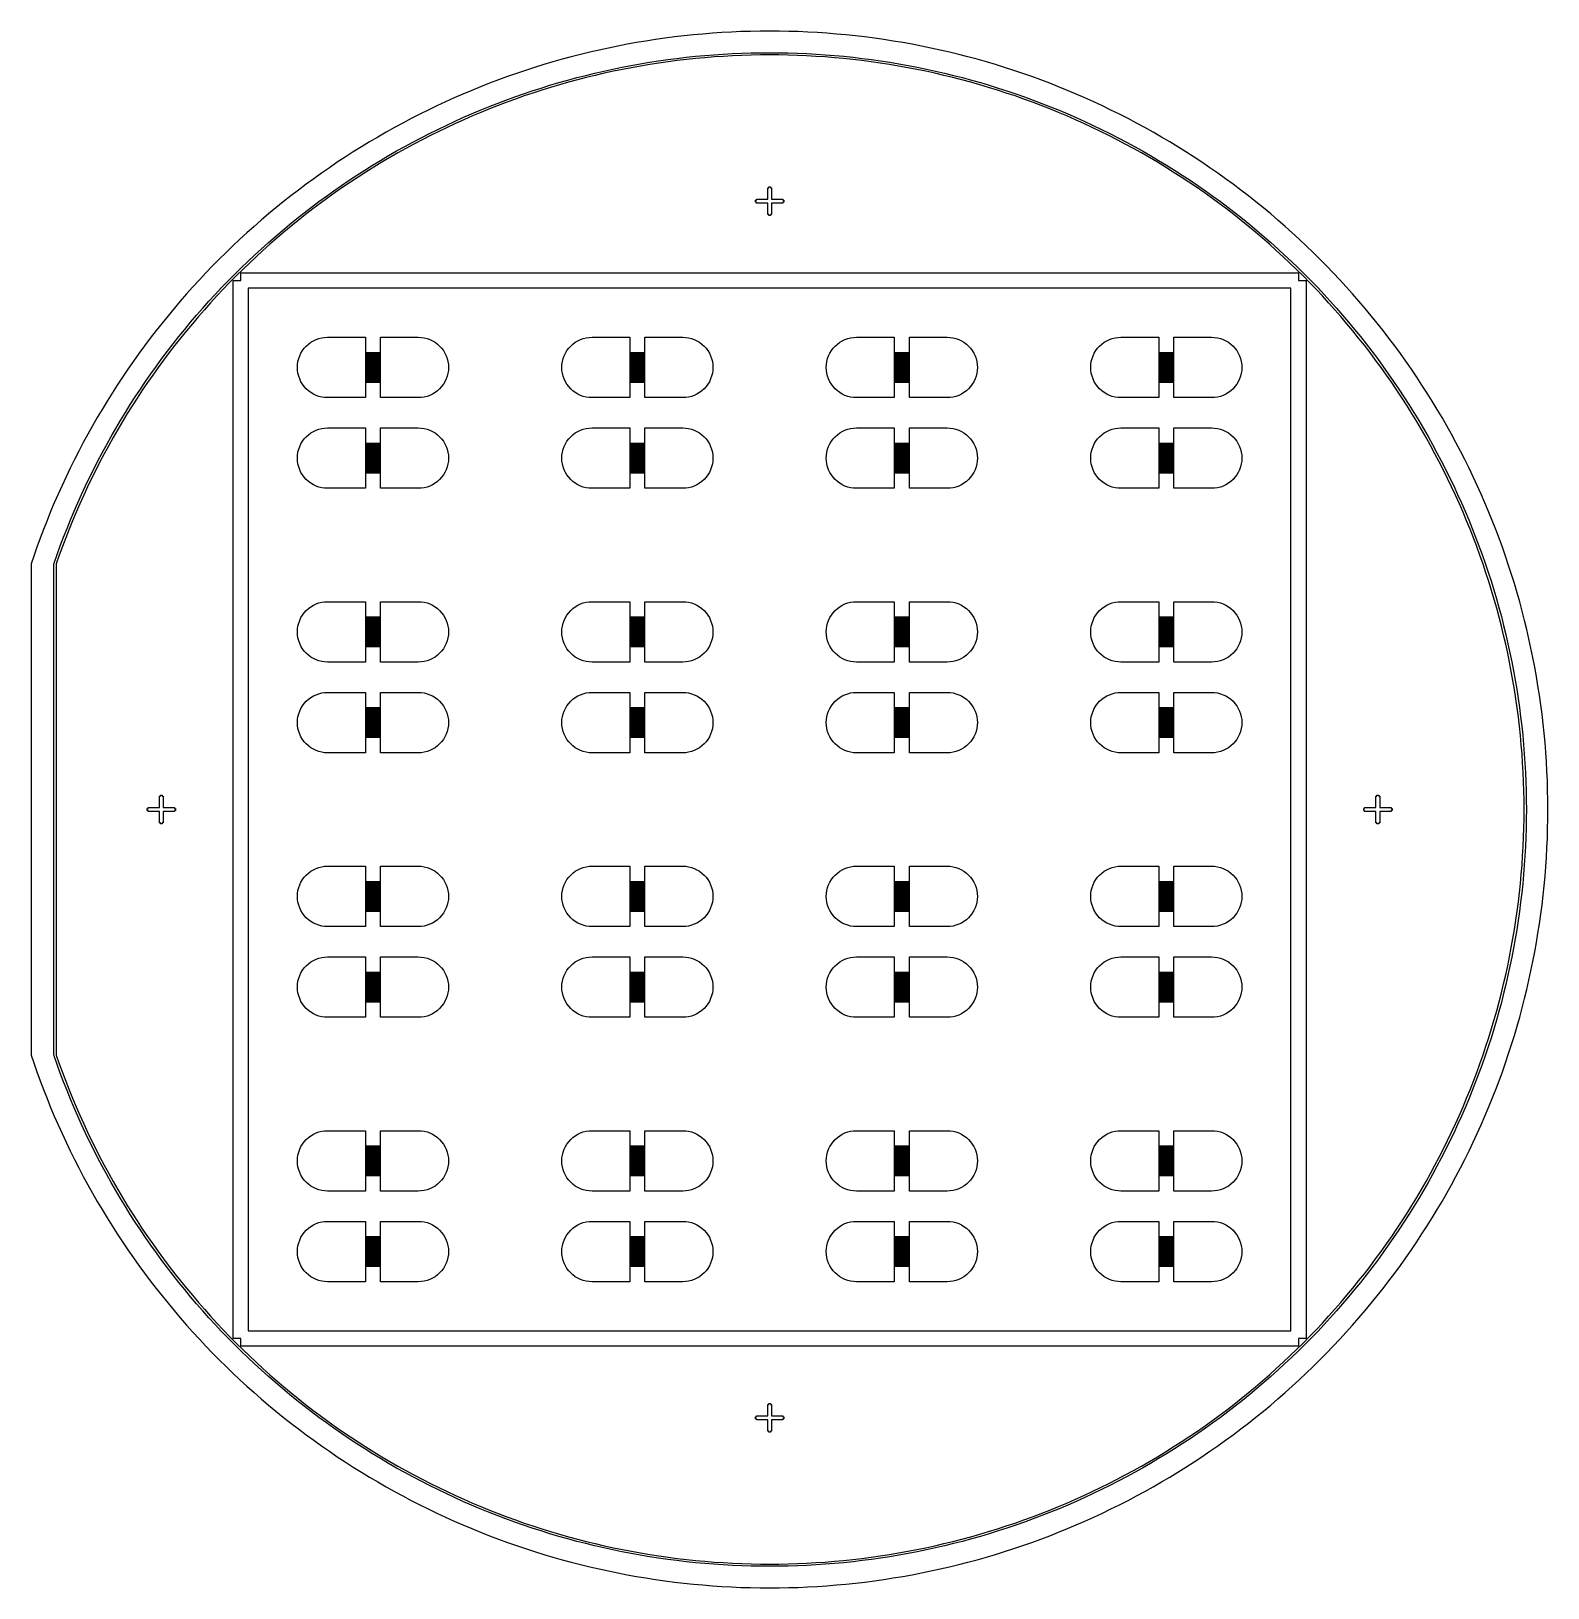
# Model space of a CAD drawing. Extents: x -17 to 84, y -19 to 84.
import ezdxf

# ---------------------------------------------------------------- set-up
doc = ezdxf.new("R2010")
doc.units = 0

msp = doc.modelspace()

# ---------------------------------------------------------------- linework, layer by layer
for p, q in [((26.5736, 83.4362), (25.9459, 83.3627)), ((27.2021, 83.502), (26.5736, 83.4362)), ((27.8315, 83.5601), (27.2021, 83.502)), ((28.4614, 83.6105), (27.8315, 83.5601)), ((29.092, 83.6531), (28.4614, 83.6105)), ((29.723, 83.688), (29.092, 83.6531)), ((30.3544, 83.7151), (29.723, 83.688)), ((30.9861, 83.7345), (30.3544, 83.7151)), ((31.618, 83.7461), (30.9861, 83.7345)), ((32.25, 83.75), (31.618, 83.7461)), ((32.882, 83.7461), (32.25, 83.75)), ((33.5139, 83.7345), (32.882, 83.7461)), ((34.1456, 83.7151), (33.5139, 83.7345)), ((34.777, 83.688), (34.1456, 83.7151)), ((35.408, 83.6531), (34.777, 83.688)), ((36.0386, 83.6105), (35.408, 83.6531)), ((36.6685, 83.5601), (36.0386, 83.6105)), ((37.2979, 83.502), (36.6685, 83.5601)), ((37.9264, 83.4362), (37.2979, 83.502)), ((38.5541, 83.3627), (37.9264, 83.4362)), ((20.9663, 82.4987), (20.3505, 82.3564)), ((21.5838, 82.6333), (20.9663, 82.4987)), ((22.2029, 82.7604), (21.5838, 82.6333)), ((22.8235, 82.8799), (22.2029, 82.7604)), ((23.4455, 82.9918), (22.8235, 82.8799)), ((24.0688, 83.096), (23.4455, 82.9918)), ((24.6934, 83.1926), (24.0688, 83.096)), ((25.3191, 83.2815), (24.6934, 83.1926)), ((25.9459, 83.3627), (25.3191, 83.2815)), ((39.1809, 83.2815), (38.5541, 83.3627)), ((39.8066, 83.1926), (39.1809, 83.2815)), ((40.4312, 83.096), (39.8066, 83.1926)), ((41.0545, 82.9918), (40.4312, 83.096)), ((41.6765, 82.8799), (41.0545, 82.9918)), ((42.2971, 82.7604), (41.6765, 82.8799)), ((42.9162, 82.6333), (42.2971, 82.7604)), ((43.5337, 82.4987), (42.9162, 82.6333)), ((44.1495, 82.3564), (43.5337, 82.4987)), ((17.3004, 81.5324), (16.6967, 81.3453)), ((17.9062, 81.7122), (17.3004, 81.5324)), ((18.5143, 81.8845), (17.9062, 81.7122)), ((19.1244, 82.0493), (18.5143, 81.8845)), ((19.7365, 82.2066), (19.1244, 82.0493)), ((20.3505, 82.3564), (19.7365, 82.2066)), ((22.4809, 81.3628), (23.0843, 81.479)), ((23.0843, 81.479), (23.6891, 81.5878)), ((23.7147, 81.44), (23.1117, 81.3315)), ((23.6891, 81.5878), (24.2952, 81.6891)), ((24.319, 81.541), (23.7147, 81.44)), ((24.2952, 81.6891), (24.9025, 81.783)), ((24.9245, 81.6346), (24.319, 81.541)), ((24.9025, 81.783), (25.5109, 81.8694)), ((25.5311, 81.7208), (24.9245, 81.6346)), ((25.5109, 81.8694), (26.1203, 81.9484)), ((26.1387, 81.7995), (25.5311, 81.7208)), ((26.1203, 81.9484), (26.7306, 82.0199)), ((26.7472, 81.8708), (26.1387, 81.7995)), ((26.7306, 82.0199), (27.3418, 82.0839)), ((27.3565, 81.9346), (26.7472, 81.8708)), ((27.3418, 82.0839), (27.9537, 82.1404)), ((27.9666, 81.9909), (27.3565, 81.9346)), ((27.9537, 82.1404), (28.5663, 82.1893)), ((28.5773, 82.0397), (27.9666, 81.9909)), ((28.5663, 82.1893), (29.1794, 82.2308)), ((29.1886, 82.081), (28.5773, 82.0397)), ((29.1794, 82.2308), (29.7929, 82.2647)), ((29.8003, 82.1149), (29.1886, 82.081)), ((29.7929, 82.2647), (30.4069, 82.2911)), ((30.4124, 82.1412), (29.8003, 82.1149)), ((30.4069, 82.2911), (31.0211, 82.3099)), ((31.0248, 82.16), (30.4124, 82.1412)), ((31.0211, 82.3099), (31.6355, 82.3212)), ((31.6373, 82.1712), (31.0248, 82.16)), ((31.6355, 82.3212), (32.25, 82.325)), ((32.25, 82.175), (31.6373, 82.1712)), ((32.25, 82.325), (32.8645, 82.3212)), ((32.8627, 82.1712), (32.25, 82.175)), ((33.4752, 82.16), (32.8627, 82.1712)), ((32.8645, 82.3212), (33.4789, 82.3099)), ((34.0876, 82.1412), (33.4752, 82.16)), ((33.4789, 82.3099), (34.0931, 82.2911)), ((34.6997, 82.1149), (34.0876, 82.1412)), ((34.0931, 82.2911), (34.7071, 82.2647)), ((35.3114, 82.081), (34.6997, 82.1149)), ((34.7071, 82.2647), (35.3206, 82.2308)), ((35.9227, 82.0397), (35.3114, 82.081)), ((35.3206, 82.2308), (35.9337, 82.1893)), ((36.5334, 81.9909), (35.9227, 82.0397)), ((35.9337, 82.1893), (36.5463, 82.1404)), ((37.1435, 81.9346), (36.5334, 81.9909)), ((36.5463, 82.1404), (37.1582, 82.0839)), ((37.7528, 81.8708), (37.1435, 81.9346)), ((37.1582, 82.0839), (37.7694, 82.0199)), ((38.3613, 81.7995), (37.7528, 81.8708)), ((37.7694, 82.0199), (38.3797, 81.9484)), ((38.9689, 81.7208), (38.3613, 81.7995)), ((38.3797, 81.9484), (38.9891, 81.8694)), ((39.5755, 81.6346), (38.9689, 81.7208)), ((38.9891, 81.8694), (39.5975, 81.783)), ((40.181, 81.541), (39.5755, 81.6346)), ((39.5975, 81.783), (40.2048, 81.6891)), ((40.7853, 81.44), (40.181, 81.541)), ((40.2048, 81.6891), (40.8109, 81.5878)), ((41.3883, 81.3315), (40.7853, 81.44)), ((40.8109, 81.5878), (41.4157, 81.479)), ((41.4157, 81.479), (42.0191, 81.3628)), ((44.7635, 82.2066), (44.1495, 82.3564)), ((45.3756, 82.0493), (44.7635, 82.2066)), ((45.9857, 81.8845), (45.3756, 82.0493)), ((46.5938, 81.7122), (45.9857, 81.8845)), ((47.1996, 81.5324), (46.5938, 81.7122)), ((47.8033, 81.3453), (47.1996, 81.5324)), ((14.3064, 80.5229), (13.7154, 80.2991)), ((14.9002, 80.7395), (14.3064, 80.5229)), ((15.4965, 80.9488), (14.9002, 80.7395)), ((16.0954, 81.1507), (15.4965, 80.9488)), ((16.6967, 81.3453), (16.0954, 81.1507)), ((17.714, 80.1688), (18.3031, 80.3436)), ((18.3031, 80.3436), (18.8944, 80.5111)), ((18.9344, 80.3665), (18.3449, 80.1995)), ((18.8944, 80.5111), (19.4876, 80.6713)), ((19.5258, 80.5263), (18.9344, 80.3665)), ((19.4876, 80.6713), (20.0828, 80.8243)), ((20.1192, 80.6788), (19.5258, 80.5263)), ((20.0828, 80.8243), (20.6798, 80.97)), ((20.7144, 80.824), (20.1192, 80.6788)), ((20.6798, 80.97), (21.2785, 81.1083)), ((21.3114, 80.9619), (20.7144, 80.824)), ((21.2785, 81.1083), (21.8789, 81.2392)), ((21.91, 81.0925), (21.3114, 80.9619)), ((21.8789, 81.2392), (22.4809, 81.3628)), ((22.5101, 81.2157), (21.91, 81.0925)), ((23.1117, 81.3315), (22.5101, 81.2157)), ((41.9899, 81.2157), (41.3883, 81.3315)), ((42.59, 81.0925), (41.9899, 81.2157)), ((42.0191, 81.3628), (42.6211, 81.2392)), ((43.1886, 80.9619), (42.59, 81.0925)), ((42.6211, 81.2392), (43.2215, 81.1083)), ((43.7856, 80.824), (43.1886, 80.9619)), ((43.2215, 81.1083), (43.8202, 80.97)), ((44.3808, 80.6788), (43.7856, 80.824)), ((43.8202, 80.97), (44.4172, 80.8243)), ((44.9742, 80.5263), (44.3808, 80.6788)), ((44.4172, 80.8243), (45.0124, 80.6713)), ((45.5656, 80.3665), (44.9742, 80.5263)), ((45.0124, 80.6713), (45.6056, 80.5111)), ((46.1551, 80.1995), (45.5656, 80.3665)), ((45.6056, 80.5111), (46.1969, 80.3436)), ((46.1969, 80.3436), (46.786, 80.1688)), ((48.4046, 81.1507), (47.8033, 81.3453)), ((49.0035, 80.9488), (48.4046, 81.1507)), ((49.5998, 80.7395), (49.0035, 80.9488)), ((50.1936, 80.5229), (49.5998, 80.7395)), ((50.7846, 80.2991), (50.1936, 80.5229)), ((11.3801, 79.3318), (10.8039, 79.0721)), ((11.9594, 79.5844), (11.3801, 79.3318)), ((12.5418, 79.8298), (11.9594, 79.5844)), ((13.1272, 80.0681), (12.5418, 79.8298)), ((13.7154, 80.2991), (13.1272, 80.0681)), ((14.8029, 79.1872), (15.3802, 79.3978)), ((15.3802, 79.3978), (15.9601, 79.6013)), ((16.0089, 79.4594), (15.4308, 79.2566)), ((15.9601, 79.6013), (16.5424, 79.7976)), ((16.5894, 79.6552), (16.0089, 79.4594)), ((16.5424, 79.7976), (17.1271, 79.9868)), ((17.1724, 79.8438), (16.5894, 79.6552)), ((17.1271, 79.9868), (17.714, 80.1688)), ((17.7575, 80.0252), (17.1724, 79.8438)), ((18.3449, 80.1995), (17.7575, 80.0252)), ((46.7425, 80.0252), (46.1551, 80.1995)), ((47.3276, 79.8438), (46.7425, 80.0252)), ((46.786, 80.1688), (47.3729, 79.9868)), ((47.9106, 79.6552), (47.3276, 79.8438)), ((47.3729, 79.9868), (47.9576, 79.7976)), ((48.4911, 79.4594), (47.9106, 79.6552)), ((47.9576, 79.7976), (48.5399, 79.6013)), ((49.0692, 79.2566), (48.4911, 79.4594)), ((48.5399, 79.6013), (49.1198, 79.3978)), ((49.1198, 79.3978), (49.6971, 79.1872)), ((51.3728, 80.0681), (50.7846, 80.2991)), ((51.9582, 79.8298), (51.3728, 80.0681)), ((52.5406, 79.5844), (51.9582, 79.8298)), ((53.1199, 79.3318), (52.5406, 79.5844)), ((53.6961, 79.0721), (53.1199, 79.3318)), ((9.66127, 78.5317), (9.09502, 78.2511)), ((10.2309, 78.8055), (9.66127, 78.5317)), ((10.8039, 79.0721), (10.2309, 78.8055)), ((12.5209, 78.2746), (13.0871, 78.5133)), ((13.1445, 78.3747), (12.58, 78.1367)), ((13.0871, 78.5133), (13.6563, 78.7449)), ((13.712, 78.6057), (13.1445, 78.3747)), ((13.6563, 78.7449), (14.2283, 78.9696)), ((14.2822, 78.8297), (13.712, 78.6057)), ((14.2283, 78.9696), (14.8029, 79.1872)), ((14.8552, 79.0466), (14.2822, 78.8297)), ((15.4308, 79.2566), (14.8552, 79.0466)), ((49.6448, 79.0466), (49.0692, 79.2566)), ((50.2178, 78.8297), (49.6448, 79.0466)), ((49.6971, 79.1872), (50.2717, 78.9696)), ((50.788, 78.6057), (50.2178, 78.8297)), ((50.2717, 78.9696), (50.8437, 78.7449)), ((51.3555, 78.3747), (50.788, 78.6057)), ((50.8437, 78.7449), (51.4129, 78.5133)), ((51.92, 78.1367), (51.3555, 78.3747)), ((51.4129, 78.5133), (51.9791, 78.2746)), ((54.2691, 78.8055), (53.6961, 79.0721)), ((54.8387, 78.5317), (54.2691, 78.8055)), ((55.405, 78.2511), (54.8387, 78.5317)), ((7.41754, 77.3676), (6.86575, 77.0595)), ((7.97307, 77.6689), (7.41754, 77.3676)), ((8.53226, 77.9634), (7.97307, 77.6689)), ((9.09502, 78.2511), (8.53226, 77.9634)), ((9.73572, 76.9782), (10.2863, 77.2511)), ((10.2863, 77.2511), (10.8402, 77.5173)), ((10.9043, 77.3817), (10.3521, 77.1163)), ((10.8402, 77.5173), (11.3973, 77.7766)), ((11.4598, 77.6402), (10.9043, 77.3817)), ((11.3973, 77.7766), (11.9576, 78.0291)), ((12.0183, 77.8919), (11.4598, 77.6402)), ((11.9576, 78.0291), (12.5209, 78.2746)), ((12.58, 78.1367), (12.0183, 77.8919)), ((52.4817, 77.8919), (51.92, 78.1367)), ((51.9791, 78.2746), (52.5424, 78.0291)), ((53.0402, 77.6402), (52.4817, 77.8919)), ((52.5424, 78.0291), (53.1027, 77.7766)), ((53.5957, 77.3817), (53.0402, 77.6402)), ((53.1027, 77.7766), (53.6598, 77.5173)), ((54.1479, 77.1163), (53.5957, 77.3817)), ((53.6598, 77.5173), (54.2137, 77.2511)), ((54.2137, 77.2511), (54.7643, 76.9782)), ((55.9677, 77.9634), (55.405, 78.2511)), ((56.5269, 77.6689), (55.9677, 77.9634)), ((57.0825, 77.3676), (56.5269, 77.6689)), ((57.6342, 77.0595), (57.0825, 77.3676)), ((5.77371, 76.423), (5.23364, 76.0948)), ((6.31778, 76.7446), (5.77371, 76.423)), ((6.86575, 77.0595), (6.31778, 76.7446)), ((8.10466, 76.1192), (8.64482, 76.4122)), ((8.71553, 76.2799), (8.17699, 75.9878)), ((8.64482, 76.4122), (9.18854, 76.6985)), ((9.25761, 76.5654), (8.71553, 76.2799)), ((9.18854, 76.6985), (9.73572, 76.9782)), ((9.80316, 76.8442), (9.25761, 76.5654)), ((10.3521, 77.1163), (9.80316, 76.8442)), ((54.6968, 76.8442), (54.1479, 77.1163)), ((55.2424, 76.5654), (54.6968, 76.8442)), ((54.7643, 76.9782), (55.3115, 76.6985)), ((55.7845, 76.2799), (55.2424, 76.5654)), ((55.3115, 76.6985), (55.8552, 76.4122)), ((56.323, 75.9878), (55.7845, 76.2799)), ((55.8552, 76.4122), (56.3953, 76.1192)), ((58.1822, 76.7446), (57.6342, 77.0595)), ((58.7263, 76.423), (58.1822, 76.7446)), ((59.2664, 76.0948), (58.7263, 76.423)), ((4.16577, 75.4186), (3.63814, 75.0707)), ((4.69763, 75.7599), (4.16577, 75.4186)), ((5.23364, 76.0948), (4.69763, 75.7599)), ((5.98119, 74.8816), (6.50632, 75.2008)), ((6.50632, 75.2008), (7.03532, 75.5134)), ((7.11086, 75.3838), (6.58342, 75.0721)), ((7.03532, 75.5134), (7.56813, 75.8196)), ((7.64206, 75.6891), (7.11086, 75.3838)), ((7.56813, 75.8196), (8.10466, 76.1192)), ((8.17699, 75.9878), (7.64206, 75.6891)), ((56.8579, 75.6891), (56.323, 75.9878)), ((56.3953, 76.1192), (56.9319, 75.8196)), ((57.3891, 75.3838), (56.8579, 75.6891)), ((56.9319, 75.8196), (57.4647, 75.5134)), ((57.9166, 75.0721), (57.3891, 75.3838)), ((57.4647, 75.5134), (57.9937, 75.2008)), ((57.9937, 75.2008), (58.5188, 74.8816)), ((59.8024, 75.7599), (59.2664, 76.0948)), ((60.3342, 75.4186), (59.8024, 75.7599)), ((60.8619, 75.0707), (60.3342, 75.4186)), ((2.59589, 74.3556), (2.08142, 73.9885)), ((3.11482, 74.7163), (2.59589, 74.3556)), ((3.63814, 75.0707), (3.11482, 74.7163)), ((4.42982, 73.8858), (4.94286, 74.2241)), ((4.94286, 74.2241), (5.46001, 74.556)), ((5.54025, 74.4293), (5.02466, 74.0984)), ((5.46001, 74.556), (5.98119, 74.8816)), ((6.05986, 74.7539), (5.54025, 74.4293)), ((6.58342, 75.0721), (6.05986, 74.7539)), ((58.4401, 74.7539), (57.9166, 75.0721)), ((58.9597, 74.4293), (58.4401, 74.7539)), ((58.5188, 74.8816), (59.04, 74.556)), ((59.4753, 74.0984), (58.9597, 74.4293)), ((59.04, 74.556), (59.5571, 74.2241)), ((59.5571, 74.2241), (60.0702, 73.8858)), ((61.3852, 74.7163), (60.8619, 75.0707)), ((61.9041, 74.3556), (61.3852, 74.7163)), ((62.4186, 73.9885), (61.9041, 74.3556)), ((1.06619, 73.2356), (0.56558, 72.8498)), ((1.57149, 73.6152), (1.06619, 73.2356)), ((2.08142, 73.9885), (1.57149, 73.6152)), ((2.91618, 72.8336), (3.41641, 73.1906)), ((3.41641, 73.1906), (3.92099, 73.5413)), ((4.00584, 73.4176), (3.50278, 73.0679)), ((3.92099, 73.5413), (4.42982, 73.8858)), ((4.51317, 73.7611), (4.00584, 73.4176)), ((5.02466, 74.0984), (4.51317, 73.7611)), ((32.125, 72.625), (32.125, 73.375)), ((32.125, 73.375), (32.1875, 73.375)), ((32.1875, 73.375), (32.1875, 73.4375)), ((32.1875, 73.4375), (32.3125, 73.4375)), ((32.3125, 73.4375), (32.3125, 73.375)), ((32.3125, 73.375), (32.375, 73.375)), ((32.375, 73.375), (32.375, 72.625)), ((59.9868, 73.7611), (59.4753, 74.0984)), ((60.4942, 73.4176), (59.9868, 73.7611)), ((60.0702, 73.8858), (60.579, 73.5413)), ((60.9972, 73.0679), (60.4942, 73.4176)), ((60.579, 73.5413), (61.0836, 73.1906)), ((61.0836, 73.1906), (61.5838, 72.8336)), ((62.9285, 73.6152), (62.4186, 73.9885)), ((63.4338, 73.2356), (62.9285, 73.6152)), ((63.9344, 72.8498), (63.4338, 73.2356)), ((0.06975, 72.458), (-0.42125, 72.06)), ((0.56558, 72.8498), (0.06975, 72.458)), ((1.44229, 71.7264), (1.92905, 72.1015)), ((1.92905, 72.1015), (2.42036, 72.4706)), ((2.50972, 72.3501), (2.01987, 71.9821)), ((2.42036, 72.4706), (2.91618, 72.8336)), ((3.00404, 72.7121), (2.50972, 72.3501)), ((3.50278, 73.0679), (3.00404, 72.7121)), ((31.3125, 72.4375), (31.3125, 72.5625)), ((31.3125, 72.5625), (31.375, 72.5625)), ((31.375, 72.4375), (31.3125, 72.4375)), ((31.375, 72.5625), (31.375, 72.625)), ((31.375, 72.625), (32.125, 72.625)), ((31.375, 72.375), (31.375, 72.4375)), ((32.125, 72.375), (31.375, 72.375)), ((32.125, 71.625), (32.125, 72.375)), ((32.375, 72.625), (33.125, 72.625)), ((33.125, 72.375), (32.375, 72.375)), ((32.375, 72.375), (32.375, 71.625)), ((33.125, 72.625), (33.125, 72.5625)), ((33.125, 72.5625), (33.1875, 72.5625)), ((33.1875, 72.4375), (33.125, 72.4375)), ((33.125, 72.4375), (33.125, 72.375)), ((33.1875, 72.5625), (33.1875, 72.4375)), ((61.496, 72.7121), (60.9972, 73.0679)), ((61.9903, 72.3501), (61.496, 72.7121)), ((61.5838, 72.8336), (62.0796, 72.4706)), ((62.4801, 71.9821), (61.9903, 72.3501)), ((62.0796, 72.4706), (62.571, 72.1015)), ((62.571, 72.1015), (63.0577, 71.7264)), ((64.4303, 72.458), (63.9344, 72.8498)), ((64.9212, 72.06), (64.4303, 72.458)), ((-1.3884, 71.2462), (-1.86441, 70.8305)), ((-0.90732, 71.6561), (-1.3884, 71.2462)), ((-0.42125, 72.06), (-0.90732, 71.6561)), ((0.48276, 70.9585), (0.96018, 71.3454)), ((1.05389, 71.2283), (0.57793, 70.8425)), ((0.96018, 71.3454), (1.44229, 71.7264)), ((1.53458, 71.6082), (1.05389, 71.2283)), ((2.01987, 71.9821), (1.53458, 71.6082)), ((32.1875, 71.625), (32.125, 71.625)), ((32.1875, 71.5625), (32.1875, 71.625)), ((32.3125, 71.5625), (32.1875, 71.5625)), ((32.375, 71.625), (32.3125, 71.625)), ((32.3125, 71.625), (32.3125, 71.5625)), ((62.9654, 71.6082), (62.4801, 71.9821)), ((63.4461, 71.2283), (62.9654, 71.6082)), ((63.0577, 71.7264), (63.5398, 71.3454)), ((63.9221, 70.8425), (63.4461, 71.2283)), ((63.5398, 71.3454), (64.0172, 70.9585)), ((65.4073, 71.6561), (64.9212, 72.06)), ((65.8884, 71.2462), (65.4073, 71.6561)), ((66.3644, 70.8305), (65.8884, 71.2462)), ((-2.33528, 70.409), (-2.80095, 69.9817)), ((-1.86441, 70.8305), (-2.33528, 70.409)), ((-0.92047, 69.763), (-0.45763, 70.1672)), ((-0.35965, 70.0536), (-0.82111, 69.6506)), ((-0.45763, 70.1672), (0.01015, 70.5658)), ((0.10672, 70.451), (-0.35965, 70.0536)), ((0.01015, 70.5658), (0.48276, 70.9585)), ((0.57793, 70.8425), (0.10672, 70.451)), ((64.3933, 70.451), (63.9221, 70.8425)), ((64.0172, 70.9585), (64.4899, 70.5658)), ((64.8596, 70.0536), (64.3933, 70.451)), ((64.4899, 70.5658), (64.9576, 70.1672)), ((65.3211, 69.6506), (64.8596, 70.0536)), ((64.9576, 70.1672), (65.4205, 69.763)), ((66.8353, 70.409), (66.3644, 70.8305)), ((67.3009, 69.9817), (66.8353, 70.409)), ((-3.71637, 69.1101), (-4.166, 68.666)), ((-3.26134, 69.5487), (-3.71637, 69.1101)), ((-2.80095, 69.9817), (-3.26134, 69.5487)), ((-1.83109, 68.9377), (-1.37831, 69.3531)), ((-1.27757, 69.242), (-1.729, 68.8278)), ((-1.37831, 69.3531), (-0.92047, 69.763)), ((-0.82111, 69.6506), (-1.27757, 69.242)), ((65.7776, 69.242), (65.3211, 69.6506)), ((65.4205, 69.763), (65.8783, 69.3531)), ((66.229, 68.8278), (65.7776, 69.242)), ((65.8783, 69.3531), (66.3311, 68.9377)), ((67.7613, 69.5487), (67.3009, 69.9817)), ((68.2164, 69.1101), (67.7613, 69.5487)), ((68.666, 68.666), (68.2164, 69.1101)), ((-4.61014, 68.2164), (-5.04872, 67.7613)), ((-4.166, 68.666), (-4.61014, 68.2164)), ((-3.15837, 67.6584), (-2.72119, 68.0902)), ((-2.61642, 67.9828), (-3.05231, 67.5523)), ((-2.72119, 68.0902), (-2.27873, 68.5167)), ((-2.17531, 68.408), (-2.61642, 67.9828)), ((-2.27873, 68.5167), (-1.83109, 68.9377)), ((-1.729, 68.8278), (-2.17531, 68.408)), ((66.6753, 68.408), (66.229, 68.8278)), ((66.3311, 68.9377), (66.7787, 68.5167)), ((67.1164, 67.9828), (66.6753, 68.408)), ((66.7787, 68.5167), (67.2212, 68.0902)), ((67.5523, 67.5523), (67.1164, 67.9828)), ((67.2212, 68.0902), (67.6584, 67.6584)), ((69.1101, 68.2164), (68.666, 68.666)), ((69.5487, 67.7613), (69.1101, 68.2164)), ((-5.48169, 67.3009), (-5.90898, 66.8353)), ((-5.04872, 67.7613), (-5.48169, 67.3009)), ((-4.01666, 66.7787), (-3.59021, 67.2212)), ((-3.48285, 67.1164), (-3.90804, 66.6753)), ((-3.59021, 67.2212), (-3.15837, 67.6584)), ((-3.05231, 67.5523), (-3.48285, 67.1164)), ((-3.25, -2.75), (-3.25, 67.25)), ((-3.25, 67.25), (-2.75, 67.25)), ((-2.75, 67.25), (-2.75, 67.75)), ((-2.75, 67.75), (67.25, 67.75)), ((67.25, 67.75), (67.25, 67.25)), ((67.25, 67.25), (67.75, 67.25)), ((67.9828, 67.1164), (67.5523, 67.5523)), ((67.6584, 67.6584), (68.0902, 67.2212)), ((67.75, 67.25), (67.75, -2.75)), ((68.408, 66.6753), (67.9828, 67.1164)), ((68.0902, 67.2212), (68.5167, 66.7787)), ((69.9817, 67.3009), (69.5487, 67.7613)), ((70.409, 66.8353), (69.9817, 67.3009)), ((-6.33052, 66.3644), (-6.74625, 65.8884)), ((-5.90898, 66.8353), (-6.33052, 66.3644)), ((-4.85312, 65.8783), (-4.43765, 66.3311)), ((-4.32776, 66.229), (-4.74197, 65.7776)), ((-4.43765, 66.3311), (-4.01666, 66.7787)), ((-3.90804, 66.6753), (-4.32776, 66.229)), ((66.75, 66.75), (-2.25, 66.75)), ((-2.25, 66.75), (-2.25, -2.25)), ((66.75, -2.25), (66.75, 66.75)), ((68.8278, 66.229), (68.408, 66.6753)), ((68.5167, 66.7787), (68.9377, 66.3311)), ((69.242, 65.7776), (68.8278, 66.229)), ((68.9377, 66.3311), (69.3531, 65.8783)), ((70.8305, 66.3644), (70.409, 66.8353)), ((71.2462, 65.8884), (70.8305, 66.3644)), ((-7.56003, 64.9212), (-7.95796, 64.4303)), ((-7.15611, 65.4073), (-7.56003, 64.9212)), ((-6.74625, 65.8884), (-7.15611, 65.4073)), ((-6.06575, 64.4899), (-5.66722, 64.9576)), ((-5.66722, 64.9576), (-5.263, 65.4205)), ((-5.15063, 65.3211), (-5.55365, 64.8596)), ((-5.263, 65.4205), (-4.85312, 65.8783)), ((-4.74197, 65.7776), (-5.15063, 65.3211)), ((69.6506, 65.3211), (69.242, 65.7776)), ((69.3531, 65.8783), (69.763, 65.4205)), ((70.0536, 64.8596), (69.6506, 65.3211)), ((69.763, 65.4205), (70.1672, 64.9576)), ((70.1672, 64.9576), (70.5658, 64.4899)), ((71.6561, 65.4073), (71.2462, 65.8884)), ((72.06, 64.9212), (71.6561, 65.4073)), ((72.458, 64.4303), (72.06, 64.9212)), ((-8.34984, 63.9344), (-8.7356, 63.4338)), ((-7.95796, 64.4303), (-8.34984, 63.9344)), ((-6.84541, 63.5398), (-6.4585, 64.0172)), ((-6.34254, 63.9221), (-6.7283, 63.4461)), ((-6.4585, 64.0172), (-6.06575, 64.4899)), ((-5.95097, 64.3933), (-6.34254, 63.9221)), ((-5.55365, 64.8596), (-5.95097, 64.3933)), ((70.451, 64.3933), (70.0536, 64.8596)), ((70.8425, 63.9221), (70.451, 64.3933)), ((70.5658, 64.4899), (70.9585, 64.0172)), ((71.2283, 63.4461), (70.8425, 63.9221)), ((70.9585, 64.0172), (71.3454, 63.5398)), ((72.8498, 63.9344), (72.458, 64.4303)), ((73.2356, 63.4338), (72.8498, 63.9344)), ((-9.11519, 62.9285), (-9.48854, 62.4186)), ((-8.7356, 63.4338), (-9.11519, 62.9285)), ((-7.60153, 62.571), (-7.22644, 63.0577)), ((-7.10818, 62.9654), (-7.48215, 62.4801)), ((-7.22644, 63.0577), (-6.84541, 63.5398)), ((-6.7283, 63.4461), (-7.10818, 62.9654)), ((1.45398, 62.7688), (1.5858, 62.9142)), ((1.5858, 62.9142), (1.73122, 63.046)), ((1.73122, 63.046), (1.88887, 63.1629)), ((1.88887, 63.1629), (2.05722, 63.2638)), ((2.05722, 63.2638), (2.23463, 63.3477)), ((2.23463, 63.3477), (2.41943, 63.4139)), ((2.41943, 63.4139), (2.60983, 63.4616)), ((2.60983, 63.4616), (2.80397, 63.4904)), ((2.80397, 63.4904), (3, 63.5)), ((3, 63.5), (5.5, 63.5)), ((5.5, 63.5), (5.5, 62.485)), ((6.5, 62.485), (6.5, 63.5)), ((6.5, 63.5), (9, 63.5)), ((9, 63.5), (9.19603, 63.4904)), ((9.19603, 63.4904), (9.39017, 63.4616)), ((9.39017, 63.4616), (9.58057, 63.4139)), ((9.58057, 63.4139), (9.76537, 63.3477)), ((9.76537, 63.3477), (9.94278, 63.2638)), ((9.94278, 63.2638), (10.1111, 63.1629)), ((10.1111, 63.1629), (10.2688, 63.046)), ((10.2688, 63.046), (10.4142, 62.9142)), ((10.4142, 62.9142), (10.546, 62.7688)), ((18.954, 62.7688), (19.0858, 62.9142)), ((19.0858, 62.9142), (19.2312, 63.046)), ((19.2312, 63.046), (19.3889, 63.1629)), ((19.3889, 63.1629), (19.5572, 63.2638)), ((19.5572, 63.2638), (19.7346, 63.3477)), ((19.7346, 63.3477), (19.9194, 63.4139)), ((19.9194, 63.4139), (20.1098, 63.4616)), ((20.1098, 63.4616), (20.304, 63.4904)), ((20.304, 63.4904), (20.5, 63.5)), ((20.5, 63.5), (23, 63.5)), ((23, 63.5), (23, 62.485)), ((24, 62.485), (24, 63.5)), ((24, 63.5), (26.5, 63.5)), ((26.5, 63.5), (26.696, 63.4904)), ((26.696, 63.4904), (26.8902, 63.4616)), ((26.8902, 63.4616), (27.0806, 63.4139)), ((27.0806, 63.4139), (27.2654, 63.3477)), ((27.2654, 63.3477), (27.4428, 63.2638)), ((27.4428, 63.2638), (27.6111, 63.1629)), ((27.6111, 63.1629), (27.7688, 63.046)), ((27.7688, 63.046), (27.9142, 62.9142)), ((27.9142, 62.9142), (28.046, 62.7688)), ((36.454, 62.7688), (36.5858, 62.9142)), ((36.5858, 62.9142), (36.7312, 63.046)), ((36.7312, 63.046), (36.8889, 63.1629)), ((36.8889, 63.1629), (37.0572, 63.2638)), ((37.0572, 63.2638), (37.2346, 63.3477)), ((37.2346, 63.3477), (37.4194, 63.4139)), ((37.4194, 63.4139), (37.6098, 63.4616)), ((37.6098, 63.4616), (37.804, 63.4904)), ((37.804, 63.4904), (38, 63.5)), ((38, 63.5), (40.5, 63.5)), ((40.5, 63.5), (40.5, 62.485)), ((41.5, 62.485), (41.5, 63.5)), ((41.5, 63.5), (44, 63.5)), ((44, 63.5), (44.196, 63.4904)), ((44.196, 63.4904), (44.3902, 63.4616)), ((44.3902, 63.4616), (44.5806, 63.4139)), ((44.5806, 63.4139), (44.7654, 63.3477)), ((44.7654, 63.3477), (44.9428, 63.2638)), ((44.9428, 63.2638), (45.1111, 63.1629)), ((45.1111, 63.1629), (45.2688, 63.046)), ((45.2688, 63.046), (45.4142, 62.9142)), ((45.4142, 62.9142), (45.546, 62.7688)), ((53.954, 62.7688), (54.0858, 62.9142)), ((54.0858, 62.9142), (54.2312, 63.046)), ((54.2312, 63.046), (54.3889, 63.1629)), ((54.3889, 63.1629), (54.5572, 63.2638)), ((54.5572, 63.2638), (54.7346, 63.3477)), ((54.7346, 63.3477), (54.9194, 63.4139)), ((54.9194, 63.4139), (55.1098, 63.4616)), ((55.1098, 63.4616), (55.304, 63.4904)), ((55.304, 63.4904), (55.5, 63.5)), ((55.5, 63.5), (58, 63.5)), ((58, 63.5), (58, 62.485)), ((59, 62.485), (59, 63.5)), ((59, 63.5), (61.5, 63.5)), ((61.5, 63.5), (61.696, 63.4904)), ((61.696, 63.4904), (61.8902, 63.4616)), ((61.8902, 63.4616), (62.0806, 63.4139)), ((62.0806, 63.4139), (62.2654, 63.3477)), ((62.2654, 63.3477), (62.4428, 63.2638)), ((62.4428, 63.2638), (62.6111, 63.1629)), ((62.6111, 63.1629), (62.7688, 63.046)), ((62.7688, 63.046), (62.9142, 62.9142)), ((62.9142, 62.9142), (63.046, 62.7688)), ((71.6082, 62.9654), (71.2283, 63.4461)), ((71.3454, 63.5398), (71.7264, 63.0577)), ((71.9821, 62.4801), (71.6082, 62.9654)), ((71.7264, 63.0577), (72.1015, 62.571)), ((73.6152, 62.9285), (73.2356, 63.4338)), ((73.9885, 62.4186), (73.6152, 62.9285)), ((-9.85561, 61.9041), (-10.2163, 61.3852)), ((-9.48854, 62.4186), (-9.85561, 61.9041)), ((-8.33363, 61.5838), (-7.97061, 62.0796)), ((-7.85013, 61.9903), (-8.21207, 61.496)), ((-7.97061, 62.0796), (-7.60153, 62.571)), ((-7.48215, 62.4801), (-7.85013, 61.9903)), ((1.00964, 61.696), (1.03844, 61.8902)), ((1.03844, 61.8902), (1.08612, 62.0806)), ((1.08612, 62.0806), (1.15225, 62.2654)), ((1.15225, 62.2654), (1.23616, 62.4428)), ((1.23616, 62.4428), (1.33707, 62.6111)), ((1.33707, 62.6111), (1.45398, 62.7688)), ((5.5, 62.485), (6.5, 62.485)), ((6.5, 62.475), (5.5, 62.475)), ((5.5, 62.475), (5.5, 62.445)), ((5.5, 62.445), (6.5, 62.445)), ((6.5, 62.435), (5.5, 62.435)), ((5.5, 62.435), (5.5, 62.405)), ((5.5, 62.405), (6.5, 62.405)), ((6.5, 62.395), (5.5, 62.395)), ((5.5, 62.395), (5.5, 62.365)), ((5.5, 62.365), (6.5, 62.365)), ((6.5, 62.355), (5.5, 62.355)), ((5.5, 62.355), (5.5, 62.325)), ((5.5, 62.325), (6.5, 62.325)), ((6.5, 62.315), (5.5, 62.315)), ((5.5, 62.315), (5.5, 62.285)), ((5.5, 62.285), (6.5, 62.285)), ((6.5, 62.275), (5.5, 62.275)), ((5.5, 62.275), (5.5, 62.245)), ((5.5, 62.245), (6.5, 62.245)), ((6.5, 62.235), (5.5, 62.235)), ((5.5, 62.235), (5.5, 62.205)), ((5.5, 62.205), (6.5, 62.205)), ((6.5, 62.195), (5.5, 62.195)), ((5.5, 62.195), (5.5, 62.165)), ((5.5, 62.165), (6.5, 62.165)), ((6.5, 62.155), (5.5, 62.155)), ((5.5, 62.155), (5.5, 62.125)), ((5.5, 62.125), (6.5, 62.125)), ((6.5, 62.115), (5.5, 62.115)), ((5.5, 62.115), (5.5, 62.085)), ((5.5, 62.085), (6.5, 62.085)), ((6.5, 62.075), (5.5, 62.075)), ((5.5, 62.075), (5.5, 62.045)), ((5.5, 62.045), (6.5, 62.045)), ((6.5, 62.035), (5.5, 62.035)), ((5.5, 62.035), (5.5, 62.005)), ((5.5, 62.005), (6.5, 62.005)), ((6.5, 61.995), (5.5, 61.995)), ((5.5, 61.995), (5.5, 61.965)), ((5.5, 61.965), (6.5, 61.965)), ((6.5, 61.955), (5.5, 61.955)), ((5.5, 61.955), (5.5, 61.925)), ((5.5, 61.925), (6.5, 61.925)), ((6.5, 61.915), (5.5, 61.915)), ((5.5, 61.915), (5.5, 61.885)), ((5.5, 61.885), (6.5, 61.885)), ((6.5, 61.875), (5.5, 61.875)), ((5.5, 61.875), (5.5, 61.845)), ((5.5, 61.845), (6.5, 61.845)), ((6.5, 61.835), (5.5, 61.835)), ((5.5, 61.835), (5.5, 61.805)), ((5.5, 61.805), (6.5, 61.805)), ((6.5, 62.445), (6.5, 62.475)), ((6.5, 62.405), (6.5, 62.435)), ((6.5, 62.365), (6.5, 62.395)), ((6.5, 62.325), (6.5, 62.355)), ((6.5, 62.285), (6.5, 62.315)), ((6.5, 62.245), (6.5, 62.275)), ((6.5, 62.205), (6.5, 62.235)), ((6.5, 62.165), (6.5, 62.195)), ((6.5, 62.125), (6.5, 62.155)), ((6.5, 62.085), (6.5, 62.115)), ((6.5, 62.045), (6.5, 62.075)), ((6.5, 62.005), (6.5, 62.035)), ((6.5, 61.965), (6.5, 61.995)), ((6.5, 61.925), (6.5, 61.955)), ((6.5, 61.885), (6.5, 61.915)), ((6.5, 61.845), (6.5, 61.875)), ((6.5, 61.805), (6.5, 61.835)), ((10.546, 62.7688), (10.6629, 62.6111)), ((10.6629, 62.6111), (10.7638, 62.4428)), ((10.7638, 62.4428), (10.8477, 62.2654)), ((10.8477, 62.2654), (10.9139, 62.0806)), ((10.9139, 62.0806), (10.9616, 61.8902)), ((10.9616, 61.8902), (10.9904, 61.696)), ((18.5096, 61.696), (18.5384, 61.8902)), ((18.5384, 61.8902), (18.5861, 62.0806)), ((18.5861, 62.0806), (18.6523, 62.2654)), ((18.6523, 62.2654), (18.7362, 62.4428)), ((18.7362, 62.4428), (18.8371, 62.6111)), ((18.8371, 62.6111), (18.954, 62.7688)), ((23, 62.485), (24, 62.485)), ((24, 62.475), (23, 62.475)), ((23, 62.475), (23, 62.445)), ((23, 62.445), (24, 62.445)), ((24, 62.435), (23, 62.435)), ((23, 62.435), (23, 62.405)), ((23, 62.405), (24, 62.405)), ((24, 62.395), (23, 62.395)), ((23, 62.395), (23, 62.365)), ((23, 62.365), (24, 62.365)), ((24, 62.355), (23, 62.355)), ((23, 62.355), (23, 62.325)), ((23, 62.325), (24, 62.325)), ((24, 62.315), (23, 62.315)), ((23, 62.315), (23, 62.285)), ((23, 62.285), (24, 62.285)), ((24, 62.275), (23, 62.275)), ((23, 62.275), (23, 62.245)), ((23, 62.245), (24, 62.245)), ((24, 62.235), (23, 62.235)), ((23, 62.235), (23, 62.205)), ((23, 62.205), (24, 62.205)), ((24, 62.195), (23, 62.195)), ((23, 62.195), (23, 62.165)), ((23, 62.165), (24, 62.165)), ((24, 62.155), (23, 62.155)), ((23, 62.155), (23, 62.125)), ((23, 62.125), (24, 62.125)), ((24, 62.115), (23, 62.115)), ((23, 62.115), (23, 62.085)), ((23, 62.085), (24, 62.085)), ((24, 62.075), (23, 62.075)), ((23, 62.075), (23, 62.045)), ((23, 62.045), (24, 62.045)), ((24, 62.035), (23, 62.035)), ((23, 62.035), (23, 62.005)), ((23, 62.005), (24, 62.005)), ((24, 61.995), (23, 61.995)), ((23, 61.995), (23, 61.965)), ((23, 61.965), (24, 61.965)), ((24, 61.955), (23, 61.955)), ((23, 61.955), (23, 61.925)), ((23, 61.925), (24, 61.925)), ((24, 61.915), (23, 61.915)), ((23, 61.915), (23, 61.885)), ((23, 61.885), (24, 61.885)), ((24, 61.875), (23, 61.875)), ((23, 61.875), (23, 61.845)), ((23, 61.845), (24, 61.845)), ((24, 61.835), (23, 61.835)), ((23, 61.835), (23, 61.805)), ((23, 61.805), (24, 61.805)), ((24, 62.445), (24, 62.475)), ((24, 62.405), (24, 62.435)), ((24, 62.365), (24, 62.395)), ((24, 62.325), (24, 62.355)), ((24, 62.285), (24, 62.315)), ((24, 62.245), (24, 62.275)), ((24, 62.205), (24, 62.235)), ((24, 62.165), (24, 62.195)), ((24, 62.125), (24, 62.155)), ((24, 62.085), (24, 62.115)), ((24, 62.045), (24, 62.075)), ((24, 62.005), (24, 62.035)), ((24, 61.965), (24, 61.995)), ((24, 61.925), (24, 61.955)), ((24, 61.885), (24, 61.915)), ((24, 61.845), (24, 61.875)), ((24, 61.805), (24, 61.835)), ((28.046, 62.7688), (28.1629, 62.6111)), ((28.1629, 62.6111), (28.2638, 62.4428)), ((28.2638, 62.4428), (28.3477, 62.2654)), ((28.3477, 62.2654), (28.4139, 62.0806)), ((28.4139, 62.0806), (28.4616, 61.8902)), ((28.4616, 61.8902), (28.4904, 61.696)), ((36.0096, 61.696), (36.0384, 61.8902)), ((36.0384, 61.8902), (36.0861, 62.0806)), ((36.0861, 62.0806), (36.1523, 62.2654)), ((36.1523, 62.2654), (36.2362, 62.4428)), ((36.2362, 62.4428), (36.3371, 62.6111)), ((36.3371, 62.6111), (36.454, 62.7688)), ((40.5, 62.485), (41.5, 62.485)), ((41.5, 62.475), (40.5, 62.475)), ((40.5, 62.475), (40.5, 62.445)), ((40.5, 62.445), (41.5, 62.445)), ((41.5, 62.435), (40.5, 62.435)), ((40.5, 62.435), (40.5, 62.405)), ((40.5, 62.405), (41.5, 62.405)), ((41.5, 62.395), (40.5, 62.395)), ((40.5, 62.395), (40.5, 62.365)), ((40.5, 62.365), (41.5, 62.365)), ((41.5, 62.355), (40.5, 62.355)), ((40.5, 62.355), (40.5, 62.325)), ((40.5, 62.325), (41.5, 62.325)), ((41.5, 62.315), (40.5, 62.315)), ((40.5, 62.315), (40.5, 62.285)), ((40.5, 62.285), (41.5, 62.285)), ((41.5, 62.275), (40.5, 62.275)), ((40.5, 62.275), (40.5, 62.245)), ((40.5, 62.245), (41.5, 62.245)), ((41.5, 62.235), (40.5, 62.235)), ((40.5, 62.235), (40.5, 62.205)), ((40.5, 62.205), (41.5, 62.205)), ((41.5, 62.195), (40.5, 62.195)), ((40.5, 62.195), (40.5, 62.165)), ((40.5, 62.165), (41.5, 62.165)), ((41.5, 62.155), (40.5, 62.155)), ((40.5, 62.155), (40.5, 62.125)), ((40.5, 62.125), (41.5, 62.125)), ((41.5, 62.115), (40.5, 62.115)), ((40.5, 62.115), (40.5, 62.085)), ((40.5, 62.085), (41.5, 62.085)), ((41.5, 62.075), (40.5, 62.075)), ((40.5, 62.075), (40.5, 62.045)), ((40.5, 62.045), (41.5, 62.045)), ((41.5, 62.035), (40.5, 62.035)), ((40.5, 62.035), (40.5, 62.005)), ((40.5, 62.005), (41.5, 62.005)), ((41.5, 61.995), (40.5, 61.995)), ((40.5, 61.995), (40.5, 61.965)), ((40.5, 61.965), (41.5, 61.965)), ((41.5, 61.955), (40.5, 61.955)), ((40.5, 61.955), (40.5, 61.925)), ((40.5, 61.925), (41.5, 61.925)), ((41.5, 61.915), (40.5, 61.915)), ((40.5, 61.915), (40.5, 61.885)), ((40.5, 61.885), (41.5, 61.885)), ((41.5, 61.875), (40.5, 61.875)), ((40.5, 61.875), (40.5, 61.845)), ((40.5, 61.845), (41.5, 61.845)), ((41.5, 61.835), (40.5, 61.835)), ((40.5, 61.835), (40.5, 61.805)), ((40.5, 61.805), (41.5, 61.805)), ((41.5, 62.445), (41.5, 62.475)), ((41.5, 62.405), (41.5, 62.435)), ((41.5, 62.365), (41.5, 62.395)), ((41.5, 62.325), (41.5, 62.355)), ((41.5, 62.285), (41.5, 62.315)), ((41.5, 62.245), (41.5, 62.275)), ((41.5, 62.205), (41.5, 62.235)), ((41.5, 62.165), (41.5, 62.195)), ((41.5, 62.125), (41.5, 62.155)), ((41.5, 62.085), (41.5, 62.115)), ((41.5, 62.045), (41.5, 62.075)), ((41.5, 62.005), (41.5, 62.035)), ((41.5, 61.965), (41.5, 61.995)), ((41.5, 61.925), (41.5, 61.955)), ((41.5, 61.885), (41.5, 61.915)), ((41.5, 61.845), (41.5, 61.875)), ((41.5, 61.805), (41.5, 61.835)), ((45.546, 62.7688), (45.6629, 62.6111)), ((45.6629, 62.6111), (45.7638, 62.4428)), ((45.7638, 62.4428), (45.8477, 62.2654)), ((45.8477, 62.2654), (45.9139, 62.0806)), ((45.9139, 62.0806), (45.9616, 61.8902)), ((45.9616, 61.8902), (45.9904, 61.696)), ((53.5096, 61.696), (53.5384, 61.8902)), ((53.5384, 61.8902), (53.5861, 62.0806)), ((53.5861, 62.0806), (53.6523, 62.2654)), ((53.6523, 62.2654), (53.7362, 62.4428)), ((53.7362, 62.4428), (53.8371, 62.6111)), ((53.8371, 62.6111), (53.954, 62.7688)), ((58, 62.485), (59, 62.485)), ((59, 62.475), (58, 62.475)), ((58, 62.475), (58, 62.445)), ((58, 62.445), (59, 62.445)), ((59, 62.435), (58, 62.435)), ((58, 62.435), (58, 62.405)), ((58, 62.405), (59, 62.405)), ((59, 62.395), (58, 62.395)), ((58, 62.395), (58, 62.365)), ((58, 62.365), (59, 62.365)), ((59, 62.355), (58, 62.355)), ((58, 62.355), (58, 62.325)), ((58, 62.325), (59, 62.325)), ((59, 62.315), (58, 62.315)), ((58, 62.315), (58, 62.285)), ((58, 62.285), (59, 62.285)), ((59, 62.275), (58, 62.275)), ((58, 62.275), (58, 62.245)), ((58, 62.245), (59, 62.245)), ((59, 62.235), (58, 62.235)), ((58, 62.235), (58, 62.205)), ((58, 62.205), (59, 62.205)), ((59, 62.195), (58, 62.195)), ((58, 62.195), (58, 62.165)), ((58, 62.165), (59, 62.165)), ((59, 62.155), (58, 62.155)), ((58, 62.155), (58, 62.125)), ((58, 62.125), (59, 62.125)), ((59, 62.115), (58, 62.115)), ((58, 62.115), (58, 62.085)), ((58, 62.085), (59, 62.085)), ((59, 62.075), (58, 62.075)), ((58, 62.075), (58, 62.045)), ((58, 62.045), (59, 62.045)), ((59, 62.035), (58, 62.035)), ((58, 62.035), (58, 62.005)), ((58, 62.005), (59, 62.005)), ((59, 61.995), (58, 61.995)), ((58, 61.995), (58, 61.965)), ((58, 61.965), (59, 61.965)), ((59, 61.955), (58, 61.955)), ((58, 61.955), (58, 61.925)), ((58, 61.925), (59, 61.925)), ((59, 61.915), (58, 61.915)), ((58, 61.915), (58, 61.885)), ((58, 61.885), (59, 61.885)), ((59, 61.875), (58, 61.875)), ((58, 61.875), (58, 61.845)), ((58, 61.845), (59, 61.845)), ((59, 61.835), (58, 61.835)), ((58, 61.835), (58, 61.805)), ((58, 61.805), (59, 61.805)), ((59, 62.445), (59, 62.475)), ((59, 62.405), (59, 62.435)), ((59, 62.365), (59, 62.395)), ((59, 62.325), (59, 62.355)), ((59, 62.285), (59, 62.315)), ((59, 62.245), (59, 62.275)), ((59, 62.205), (59, 62.235)), ((59, 62.165), (59, 62.195)), ((59, 62.125), (59, 62.155)), ((59, 62.085), (59, 62.115)), ((59, 62.045), (59, 62.075)), ((59, 62.005), (59, 62.035)), ((59, 61.965), (59, 61.995)), ((59, 61.925), (59, 61.955)), ((59, 61.885), (59, 61.915)), ((59, 61.845), (59, 61.875)), ((59, 61.805), (59, 61.835)), ((63.046, 62.7688), (63.1629, 62.6111)), ((63.1629, 62.6111), (63.2638, 62.4428)), ((63.2638, 62.4428), (63.3477, 62.2654)), ((63.3477, 62.2654), (63.4139, 62.0806)), ((63.4139, 62.0806), (63.4616, 61.8902)), ((63.4616, 61.8902), (63.4904, 61.696)), ((72.3501, 61.9903), (71.9821, 62.4801)), ((72.1015, 62.571), (72.4706, 62.0796)), ((72.7121, 61.496), (72.3501, 61.9903)), ((72.4706, 62.0796), (72.8336, 61.5838)), ((74.3556, 61.9041), (73.9885, 62.4186)), ((74.7163, 61.3852), (74.3556, 61.9041)), ((-10.5707, 60.8619), (-10.9186, 60.3342)), ((-10.2163, 61.3852), (-10.5707, 60.8619)), ((-9.04131, 60.579), (-8.69055, 61.0836)), ((-8.56792, 60.9972), (-8.91762, 60.4942)), ((-8.69055, 61.0836), (-8.33363, 61.5838)), ((-8.21207, 61.496), (-8.56792, 60.9972)), ((1, 61.5), (1.00964, 61.696)), ((1.00964, 61.304), (1, 61.5)), ((1.03844, 61.1098), (1.00964, 61.304)), ((1.08612, 60.9194), (1.03844, 61.1098)), ((1.15225, 60.7346), (1.08612, 60.9194)), ((6.5, 61.795), (5.5, 61.795)), ((5.5, 61.795), (5.5, 61.765)), ((5.5, 61.765), (6.5, 61.765)), ((6.5, 61.755), (5.5, 61.755)), ((5.5, 61.755), (5.5, 61.725)), ((5.5, 61.725), (6.5, 61.725)), ((6.5, 61.715), (5.5, 61.715)), ((5.5, 61.715), (5.5, 61.685)), ((5.5, 61.685), (6.5, 61.685)), ((6.5, 61.675), (5.5, 61.675)), ((5.5, 61.675), (5.5, 61.645)), ((5.5, 61.645), (6.5, 61.645)), ((6.5, 61.635), (5.5, 61.635)), ((5.5, 61.635), (5.5, 61.605)), ((5.5, 61.605), (6.5, 61.605)), ((6.5, 61.595), (5.5, 61.595)), ((5.5, 61.595), (5.5, 61.565)), ((5.5, 61.565), (6.5, 61.565)), ((6.5, 61.555), (5.5, 61.555)), ((5.5, 61.555), (5.5, 61.525)), ((5.5, 61.525), (6.5, 61.525)), ((6.5, 61.515), (5.5, 61.515)), ((5.5, 61.515), (5.5, 61.485)), ((5.5, 61.485), (6.5, 61.485)), ((6.5, 61.475), (5.5, 61.475)), ((5.5, 61.475), (5.5, 61.445)), ((5.5, 61.445), (6.5, 61.445)), ((6.5, 61.435), (5.5, 61.435)), ((5.5, 61.435), (5.5, 61.405)), ((5.5, 61.405), (6.5, 61.405)), ((6.5, 61.395), (5.5, 61.395)), ((5.5, 61.395), (5.5, 61.365)), ((5.5, 61.365), (6.5, 61.365)), ((6.5, 61.355), (5.5, 61.355)), ((5.5, 61.355), (5.5, 61.325)), ((5.5, 61.325), (6.5, 61.325)), ((6.5, 61.315), (5.5, 61.315)), ((5.5, 61.315), (5.5, 61.285)), ((5.5, 61.285), (6.5, 61.285)), ((6.5, 61.275), (5.5, 61.275)), ((5.5, 61.275), (5.5, 61.245)), ((5.5, 61.245), (6.5, 61.245)), ((6.5, 61.235), (5.5, 61.235)), ((5.5, 61.235), (5.5, 61.205)), ((5.5, 61.205), (6.5, 61.205)), ((6.5, 61.195), (5.5, 61.195)), ((5.5, 61.195), (5.5, 61.165)), ((5.5, 61.165), (6.5, 61.165)), ((6.5, 61.155), (5.5, 61.155)), ((5.5, 61.155), (5.5, 61.125)), ((5.5, 61.125), (6.5, 61.125)), ((6.5, 61.115), (5.5, 61.115)), ((5.5, 61.115), (5.5, 61.085)), ((5.5, 61.085), (6.5, 61.085)), ((6.5, 61.075), (5.5, 61.075)), ((5.5, 61.075), (5.5, 61.045)), ((5.5, 61.045), (6.5, 61.045)), ((6.5, 61.035), (5.5, 61.035)), ((5.5, 61.035), (5.5, 61.005)), ((5.5, 61.005), (6.5, 61.005)), ((6.5, 60.995), (5.5, 60.995)), ((5.5, 60.995), (5.5, 60.965)), ((5.5, 60.965), (6.5, 60.965)), ((6.5, 60.955), (5.5, 60.955)), ((5.5, 60.955), (5.5, 60.925)), ((5.5, 60.925), (6.5, 60.925)), ((6.5, 60.915), (5.5, 60.915)), ((5.5, 60.915), (5.5, 60.885)), ((5.5, 60.885), (6.5, 60.885)), ((6.5, 60.875), (5.5, 60.875)), ((5.5, 60.875), (5.5, 60.845)), ((5.5, 60.845), (6.5, 60.845)), ((6.5, 60.835), (5.5, 60.835)), ((5.5, 60.835), (5.5, 60.805)), ((5.5, 60.805), (6.5, 60.805)), ((6.5, 60.795), (5.5, 60.795)), ((5.5, 60.795), (5.5, 60.765)), ((6.5, 61.765), (6.5, 61.795)), ((6.5, 61.725), (6.5, 61.755)), ((6.5, 61.685), (6.5, 61.715)), ((6.5, 61.645), (6.5, 61.675)), ((6.5, 61.605), (6.5, 61.635)), ((6.5, 61.565), (6.5, 61.595)), ((6.5, 61.525), (6.5, 61.555)), ((6.5, 61.485), (6.5, 61.515)), ((6.5, 61.445), (6.5, 61.475)), ((6.5, 61.405), (6.5, 61.435)), ((6.5, 61.365), (6.5, 61.395)), ((6.5, 61.325), (6.5, 61.355)), ((6.5, 61.285), (6.5, 61.315)), ((6.5, 61.245), (6.5, 61.275)), ((6.5, 61.205), (6.5, 61.235)), ((6.5, 61.165), (6.5, 61.195)), ((6.5, 61.125), (6.5, 61.155)), ((6.5, 61.085), (6.5, 61.115)), ((6.5, 61.045), (6.5, 61.075)), ((6.5, 61.005), (6.5, 61.035)), ((6.5, 60.965), (6.5, 60.995)), ((6.5, 60.925), (6.5, 60.955)), ((6.5, 60.885), (6.5, 60.915)), ((6.5, 60.845), (6.5, 60.875)), ((6.5, 60.805), (6.5, 60.835)), ((6.5, 60.765), (6.5, 60.795)), ((10.9139, 60.9194), (10.8477, 60.7346)), ((10.9616, 61.1098), (10.9139, 60.9194)), ((10.9904, 61.304), (10.9616, 61.1098)), ((10.9904, 61.696), (11, 61.5)), ((11, 61.5), (10.9904, 61.304)), ((18.5, 61.5), (18.5096, 61.696)), ((18.5096, 61.304), (18.5, 61.5)), ((18.5384, 61.1098), (18.5096, 61.304)), ((18.5861, 60.9194), (18.5384, 61.1098)), ((18.6523, 60.7346), (18.5861, 60.9194)), ((24, 61.795), (23, 61.795)), ((23, 61.795), (23, 61.765)), ((23, 61.765), (24, 61.765)), ((24, 61.755), (23, 61.755)), ((23, 61.755), (23, 61.725)), ((23, 61.725), (24, 61.725)), ((24, 61.715), (23, 61.715)), ((23, 61.715), (23, 61.685)), ((23, 61.685), (24, 61.685)), ((24, 61.675), (23, 61.675)), ((23, 61.675), (23, 61.645)), ((23, 61.645), (24, 61.645)), ((24, 61.635), (23, 61.635)), ((23, 61.635), (23, 61.605)), ((23, 61.605), (24, 61.605)), ((24, 61.595), (23, 61.595)), ((23, 61.595), (23, 61.565)), ((23, 61.565), (24, 61.565)), ((24, 61.555), (23, 61.555)), ((23, 61.555), (23, 61.525)), ((23, 61.525), (24, 61.525)), ((24, 61.515), (23, 61.515)), ((23, 61.515), (23, 61.485)), ((23, 61.485), (24, 61.485)), ((24, 61.475), (23, 61.475)), ((23, 61.475), (23, 61.445)), ((23, 61.445), (24, 61.445)), ((24, 61.435), (23, 61.435)), ((23, 61.435), (23, 61.405)), ((23, 61.405), (24, 61.405)), ((24, 61.395), (23, 61.395)), ((23, 61.395), (23, 61.365)), ((23, 61.365), (24, 61.365)), ((24, 61.355), (23, 61.355)), ((23, 61.355), (23, 61.325)), ((23, 61.325), (24, 61.325)), ((24, 61.315), (23, 61.315)), ((23, 61.315), (23, 61.285)), ((23, 61.285), (24, 61.285)), ((24, 61.275), (23, 61.275)), ((23, 61.275), (23, 61.245)), ((23, 61.245), (24, 61.245)), ((24, 61.235), (23, 61.235)), ((23, 61.235), (23, 61.205)), ((23, 61.205), (24, 61.205)), ((24, 61.195), (23, 61.195)), ((23, 61.195), (23, 61.165)), ((23, 61.165), (24, 61.165)), ((24, 61.155), (23, 61.155)), ((23, 61.155), (23, 61.125)), ((23, 61.125), (24, 61.125)), ((24, 61.115), (23, 61.115)), ((23, 61.115), (23, 61.085)), ((23, 61.085), (24, 61.085)), ((24, 61.075), (23, 61.075)), ((23, 61.075), (23, 61.045)), ((23, 61.045), (24, 61.045)), ((24, 61.035), (23, 61.035)), ((23, 61.035), (23, 61.005)), ((23, 61.005), (24, 61.005)), ((24, 60.995), (23, 60.995)), ((23, 60.995), (23, 60.965)), ((23, 60.965), (24, 60.965)), ((24, 60.955), (23, 60.955)), ((23, 60.955), (23, 60.925)), ((23, 60.925), (24, 60.925)), ((24, 60.915), (23, 60.915)), ((23, 60.915), (23, 60.885)), ((23, 60.885), (24, 60.885)), ((24, 60.875), (23, 60.875)), ((23, 60.875), (23, 60.845)), ((23, 60.845), (24, 60.845)), ((24, 60.835), (23, 60.835)), ((23, 60.835), (23, 60.805)), ((23, 60.805), (24, 60.805)), ((24, 60.795), (23, 60.795)), ((23, 60.795), (23, 60.765)), ((24, 61.765), (24, 61.795)), ((24, 61.725), (24, 61.755)), ((24, 61.685), (24, 61.715)), ((24, 61.645), (24, 61.675)), ((24, 61.605), (24, 61.635)), ((24, 61.565), (24, 61.595)), ((24, 61.525), (24, 61.555)), ((24, 61.485), (24, 61.515)), ((24, 61.445), (24, 61.475)), ((24, 61.405), (24, 61.435)), ((24, 61.365), (24, 61.395)), ((24, 61.325), (24, 61.355)), ((24, 61.285), (24, 61.315)), ((24, 61.245), (24, 61.275)), ((24, 61.205), (24, 61.235)), ((24, 61.165), (24, 61.195)), ((24, 61.125), (24, 61.155)), ((24, 61.085), (24, 61.115)), ((24, 61.045), (24, 61.075)), ((24, 61.005), (24, 61.035)), ((24, 60.965), (24, 60.995)), ((24, 60.925), (24, 60.955)), ((24, 60.885), (24, 60.915)), ((24, 60.845), (24, 60.875)), ((24, 60.805), (24, 60.835)), ((24, 60.765), (24, 60.795)), ((28.4139, 60.9194), (28.3477, 60.7346)), ((28.4616, 61.1098), (28.4139, 60.9194)), ((28.4904, 61.304), (28.4616, 61.1098)), ((28.4904, 61.696), (28.5, 61.5)), ((28.5, 61.5), (28.4904, 61.304)), ((36, 61.5), (36.0096, 61.696)), ((36.0096, 61.304), (36, 61.5)), ((36.0384, 61.1098), (36.0096, 61.304)), ((36.0861, 60.9194), (36.0384, 61.1098)), ((36.1523, 60.7346), (36.0861, 60.9194)), ((41.5, 61.795), (40.5, 61.795)), ((40.5, 61.795), (40.5, 61.765)), ((40.5, 61.765), (41.5, 61.765)), ((41.5, 61.755), (40.5, 61.755)), ((40.5, 61.755), (40.5, 61.725)), ((40.5, 61.725), (41.5, 61.725)), ((41.5, 61.715), (40.5, 61.715)), ((40.5, 61.715), (40.5, 61.685)), ((40.5, 61.685), (41.5, 61.685)), ((41.5, 61.675), (40.5, 61.675)), ((40.5, 61.675), (40.5, 61.645)), ((40.5, 61.645), (41.5, 61.645)), ((41.5, 61.635), (40.5, 61.635)), ((40.5, 61.635), (40.5, 61.605)), ((40.5, 61.605), (41.5, 61.605)), ((41.5, 61.595), (40.5, 61.595)), ((40.5, 61.595), (40.5, 61.565)), ((40.5, 61.565), (41.5, 61.565)), ((41.5, 61.555), (40.5, 61.555)), ((40.5, 61.555), (40.5, 61.525)), ((40.5, 61.525), (41.5, 61.525)), ((41.5, 61.515), (40.5, 61.515)), ((40.5, 61.515), (40.5, 61.485)), ((40.5, 61.485), (41.5, 61.485)), ((41.5, 61.475), (40.5, 61.475)), ((40.5, 61.475), (40.5, 61.445)), ((40.5, 61.445), (41.5, 61.445)), ((41.5, 61.435), (40.5, 61.435)), ((40.5, 61.435), (40.5, 61.405)), ((40.5, 61.405), (41.5, 61.405)), ((41.5, 61.395), (40.5, 61.395)), ((40.5, 61.395), (40.5, 61.365)), ((40.5, 61.365), (41.5, 61.365)), ((41.5, 61.355), (40.5, 61.355)), ((40.5, 61.355), (40.5, 61.325)), ((40.5, 61.325), (41.5, 61.325)), ((41.5, 61.315), (40.5, 61.315)), ((40.5, 61.315), (40.5, 61.285)), ((40.5, 61.285), (41.5, 61.285)), ((41.5, 61.275), (40.5, 61.275)), ((40.5, 61.275), (40.5, 61.245)), ((40.5, 61.245), (41.5, 61.245)), ((41.5, 61.235), (40.5, 61.235)), ((40.5, 61.235), (40.5, 61.205)), ((40.5, 61.205), (41.5, 61.205)), ((41.5, 61.195), (40.5, 61.195)), ((40.5, 61.195), (40.5, 61.165)), ((40.5, 61.165), (41.5, 61.165)), ((41.5, 61.155), (40.5, 61.155)), ((40.5, 61.155), (40.5, 61.125)), ((40.5, 61.125), (41.5, 61.125)), ((41.5, 61.115), (40.5, 61.115)), ((40.5, 61.115), (40.5, 61.085)), ((40.5, 61.085), (41.5, 61.085)), ((41.5, 61.075), (40.5, 61.075)), ((40.5, 61.075), (40.5, 61.045)), ((40.5, 61.045), (41.5, 61.045)), ((41.5, 61.035), (40.5, 61.035)), ((40.5, 61.035), (40.5, 61.005)), ((40.5, 61.005), (41.5, 61.005)), ((41.5, 60.995), (40.5, 60.995)), ((40.5, 60.995), (40.5, 60.965)), ((40.5, 60.965), (41.5, 60.965)), ((41.5, 60.955), (40.5, 60.955)), ((40.5, 60.955), (40.5, 60.925)), ((40.5, 60.925), (41.5, 60.925)), ((41.5, 60.915), (40.5, 60.915)), ((40.5, 60.915), (40.5, 60.885)), ((40.5, 60.885), (41.5, 60.885)), ((41.5, 60.875), (40.5, 60.875)), ((40.5, 60.875), (40.5, 60.845)), ((40.5, 60.845), (41.5, 60.845)), ((41.5, 60.835), (40.5, 60.835)), ((40.5, 60.835), (40.5, 60.805)), ((40.5, 60.805), (41.5, 60.805)), ((41.5, 60.795), (40.5, 60.795)), ((40.5, 60.795), (40.5, 60.765)), ((41.5, 61.765), (41.5, 61.795)), ((41.5, 61.725), (41.5, 61.755)), ((41.5, 61.685), (41.5, 61.715)), ((41.5, 61.645), (41.5, 61.675)), ((41.5, 61.605), (41.5, 61.635)), ((41.5, 61.565), (41.5, 61.595)), ((41.5, 61.525), (41.5, 61.555)), ((41.5, 61.485), (41.5, 61.515)), ((41.5, 61.445), (41.5, 61.475)), ((41.5, 61.405), (41.5, 61.435)), ((41.5, 61.365), (41.5, 61.395)), ((41.5, 61.325), (41.5, 61.355)), ((41.5, 61.285), (41.5, 61.315)), ((41.5, 61.245), (41.5, 61.275)), ((41.5, 61.205), (41.5, 61.235)), ((41.5, 61.165), (41.5, 61.195)), ((41.5, 61.125), (41.5, 61.155)), ((41.5, 61.085), (41.5, 61.115)), ((41.5, 61.045), (41.5, 61.075)), ((41.5, 61.005), (41.5, 61.035)), ((41.5, 60.965), (41.5, 60.995)), ((41.5, 60.925), (41.5, 60.955)), ((41.5, 60.885), (41.5, 60.915)), ((41.5, 60.845), (41.5, 60.875)), ((41.5, 60.805), (41.5, 60.835)), ((41.5, 60.765), (41.5, 60.795)), ((45.9139, 60.9194), (45.8477, 60.7346)), ((45.9616, 61.1098), (45.9139, 60.9194)), ((45.9904, 61.304), (45.9616, 61.1098)), ((45.9904, 61.696), (46, 61.5)), ((46, 61.5), (45.9904, 61.304)), ((53.5, 61.5), (53.5096, 61.696)), ((53.5096, 61.304), (53.5, 61.5)), ((53.5384, 61.1098), (53.5096, 61.304)), ((53.5861, 60.9194), (53.5384, 61.1098)), ((53.6523, 60.7346), (53.5861, 60.9194)), ((59, 61.795), (58, 61.795)), ((58, 61.795), (58, 61.765)), ((58, 61.765), (59, 61.765)), ((59, 61.755), (58, 61.755)), ((58, 61.755), (58, 61.725)), ((58, 61.725), (59, 61.725)), ((59, 61.715), (58, 61.715)), ((58, 61.715), (58, 61.685)), ((58, 61.685), (59, 61.685)), ((59, 61.675), (58, 61.675)), ((58, 61.675), (58, 61.645)), ((58, 61.645), (59, 61.645)), ((59, 61.635), (58, 61.635)), ((58, 61.635), (58, 61.605)), ((58, 61.605), (59, 61.605)), ((59, 61.595), (58, 61.595)), ((58, 61.595), (58, 61.565)), ((58, 61.565), (59, 61.565)), ((59, 61.555), (58, 61.555)), ((58, 61.555), (58, 61.525)), ((58, 61.525), (59, 61.525)), ((59, 61.515), (58, 61.515)), ((58, 61.515), (58, 61.485)), ((58, 61.485), (59, 61.485)), ((59, 61.475), (58, 61.475)), ((58, 61.475), (58, 61.445)), ((58, 61.445), (59, 61.445)), ((59, 61.435), (58, 61.435)), ((58, 61.435), (58, 61.405)), ((58, 61.405), (59, 61.405)), ((59, 61.395), (58, 61.395)), ((58, 61.395), (58, 61.365)), ((58, 61.365), (59, 61.365)), ((59, 61.355), (58, 61.355)), ((58, 61.355), (58, 61.325)), ((58, 61.325), (59, 61.325)), ((59, 61.315), (58, 61.315)), ((58, 61.315), (58, 61.285)), ((58, 61.285), (59, 61.285)), ((59, 61.275), (58, 61.275)), ((58, 61.275), (58, 61.245)), ((58, 61.245), (59, 61.245)), ((59, 61.235), (58, 61.235)), ((58, 61.235), (58, 61.205)), ((58, 61.205), (59, 61.205)), ((59, 61.195), (58, 61.195)), ((58, 61.195), (58, 61.165)), ((58, 61.165), (59, 61.165)), ((59, 61.155), (58, 61.155)), ((58, 61.155), (58, 61.125)), ((58, 61.125), (59, 61.125)), ((59, 61.115), (58, 61.115)), ((58, 61.115), (58, 61.085)), ((58, 61.085), (59, 61.085)), ((59, 61.075), (58, 61.075)), ((58, 61.075), (58, 61.045)), ((58, 61.045), (59, 61.045)), ((59, 61.035), (58, 61.035)), ((58, 61.035), (58, 61.005)), ((58, 61.005), (59, 61.005)), ((59, 60.995), (58, 60.995)), ((58, 60.995), (58, 60.965)), ((58, 60.965), (59, 60.965)), ((59, 60.955), (58, 60.955)), ((58, 60.955), (58, 60.925)), ((58, 60.925), (59, 60.925)), ((59, 60.915), (58, 60.915)), ((58, 60.915), (58, 60.885)), ((58, 60.885), (59, 60.885)), ((59, 60.875), (58, 60.875)), ((58, 60.875), (58, 60.845)), ((58, 60.845), (59, 60.845)), ((59, 60.835), (58, 60.835)), ((58, 60.835), (58, 60.805)), ((58, 60.805), (59, 60.805)), ((59, 60.795), (58, 60.795)), ((58, 60.795), (58, 60.765)), ((59, 61.765), (59, 61.795)), ((59, 61.725), (59, 61.755)), ((59, 61.685), (59, 61.715)), ((59, 61.645), (59, 61.675)), ((59, 61.605), (59, 61.635)), ((59, 61.565), (59, 61.595)), ((59, 61.525), (59, 61.555)), ((59, 61.485), (59, 61.515)), ((59, 61.445), (59, 61.475)), ((59, 61.405), (59, 61.435)), ((59, 61.365), (59, 61.395)), ((59, 61.325), (59, 61.355)), ((59, 61.285), (59, 61.315)), ((59, 61.245), (59, 61.275)), ((59, 61.205), (59, 61.235)), ((59, 61.165), (59, 61.195)), ((59, 61.125), (59, 61.155)), ((59, 61.085), (59, 61.115)), ((59, 61.045), (59, 61.075)), ((59, 61.005), (59, 61.035)), ((59, 60.965), (59, 60.995)), ((59, 60.925), (59, 60.955)), ((59, 60.885), (59, 60.915)), ((59, 60.845), (59, 60.875)), ((59, 60.805), (59, 60.835)), ((59, 60.765), (59, 60.795)), ((63.4139, 60.9194), (63.3477, 60.7346)), ((63.4616, 61.1098), (63.4139, 60.9194)), ((63.4904, 61.304), (63.4616, 61.1098)), ((63.4904, 61.696), (63.5, 61.5)), ((63.5, 61.5), (63.4904, 61.304)), ((73.0679, 60.9972), (72.7121, 61.496)), ((72.8336, 61.5838), (73.1906, 61.0836)), ((73.4176, 60.4942), (73.0679, 60.9972)), ((73.1906, 61.0836), (73.5413, 60.579)), ((75.0707, 60.8619), (74.7163, 61.3852)), ((75.4186, 60.3342), (75.0707, 60.8619)), ((-11.2599, 59.8024), (-11.5948, 59.2664)), ((-10.9186, 60.3342), (-11.2599, 59.8024)), ((-9.72409, 59.5571), (-9.38583, 60.0702)), ((-9.26111, 59.9868), (-9.59836, 59.4753)), ((-9.38583, 60.0702), (-9.04131, 60.579)), ((-8.91762, 60.4942), (-9.26111, 59.9868)), ((1.23616, 60.5572), (1.15225, 60.7346)), ((1.33707, 60.3889), (1.23616, 60.5572)), ((1.45398, 60.2312), (1.33707, 60.3889)), ((1.5858, 60.0858), (1.45398, 60.2312)), ((1.73122, 59.954), (1.5858, 60.0858)), ((1.88887, 59.8371), (1.73122, 59.954)), ((2.05722, 59.7362), (1.88887, 59.8371)), ((5.5, 60.765), (6.5, 60.765)), ((6.5, 60.755), (5.5, 60.755)), ((5.5, 60.755), (5.5, 60.725)), ((5.5, 60.725), (6.5, 60.725)), ((6.5, 60.715), (5.5, 60.715)), ((5.5, 60.715), (5.5, 60.685)), ((5.5, 60.685), (6.5, 60.685)), ((6.5, 60.675), (5.5, 60.675)), ((5.5, 60.675), (5.5, 60.645)), ((5.5, 60.645), (6.5, 60.645)), ((6.5, 60.635), (5.5, 60.635)), ((5.5, 60.635), (5.5, 60.605)), ((5.5, 60.605), (6.5, 60.605)), ((6.5, 60.595), (5.5, 60.595)), ((5.5, 60.595), (5.5, 60.565)), ((5.5, 60.565), (6.5, 60.565)), ((6.5, 60.555), (5.5, 60.555)), ((5.5, 60.555), (5.5, 60.525)), ((5.5, 60.525), (6.5, 60.525)), ((6.5, 60.515), (5.5, 60.515)), ((5.5, 60.515), (5.5, 59.5)), ((6.5, 60.725), (6.5, 60.755)), ((6.5, 60.685), (6.5, 60.715)), ((6.5, 60.645), (6.5, 60.675)), ((6.5, 60.605), (6.5, 60.635)), ((6.5, 60.565), (6.5, 60.595)), ((6.5, 60.525), (6.5, 60.555)), ((6.5, 59.5), (6.5, 60.515)), ((10.1111, 59.8371), (9.94278, 59.7362)), ((10.2688, 59.954), (10.1111, 59.8371)), ((10.4142, 60.0858), (10.2688, 59.954)), ((10.546, 60.2312), (10.4142, 60.0858)), ((10.6629, 60.3889), (10.546, 60.2312)), ((10.7638, 60.5572), (10.6629, 60.3889)), ((10.8477, 60.7346), (10.7638, 60.5572)), ((18.7362, 60.5572), (18.6523, 60.7346)), ((18.8371, 60.3889), (18.7362, 60.5572)), ((18.954, 60.2312), (18.8371, 60.3889)), ((19.0858, 60.0858), (18.954, 60.2312)), ((19.2312, 59.954), (19.0858, 60.0858)), ((19.3889, 59.8371), (19.2312, 59.954)), ((19.5572, 59.7362), (19.3889, 59.8371)), ((23, 60.765), (24, 60.765)), ((24, 60.755), (23, 60.755)), ((23, 60.755), (23, 60.725)), ((23, 60.725), (24, 60.725)), ((24, 60.715), (23, 60.715)), ((23, 60.715), (23, 60.685)), ((23, 60.685), (24, 60.685)), ((24, 60.675), (23, 60.675)), ((23, 60.675), (23, 60.645)), ((23, 60.645), (24, 60.645)), ((24, 60.635), (23, 60.635)), ((23, 60.635), (23, 60.605)), ((23, 60.605), (24, 60.605)), ((24, 60.595), (23, 60.595)), ((23, 60.595), (23, 60.565)), ((23, 60.565), (24, 60.565)), ((24, 60.555), (23, 60.555)), ((23, 60.555), (23, 60.525)), ((23, 60.525), (24, 60.525)), ((24, 60.515), (23, 60.515)), ((23, 60.515), (23, 59.5)), ((24, 60.725), (24, 60.755)), ((24, 60.685), (24, 60.715)), ((24, 60.645), (24, 60.675)), ((24, 60.605), (24, 60.635)), ((24, 60.565), (24, 60.595)), ((24, 60.525), (24, 60.555)), ((24, 59.5), (24, 60.515)), ((27.6111, 59.8371), (27.4428, 59.7362)), ((27.7688, 59.954), (27.6111, 59.8371)), ((27.9142, 60.0858), (27.7688, 59.954)), ((28.046, 60.2312), (27.9142, 60.0858)), ((28.1629, 60.3889), (28.046, 60.2312)), ((28.2638, 60.5572), (28.1629, 60.3889)), ((28.3477, 60.7346), (28.2638, 60.5572)), ((36.2362, 60.5572), (36.1523, 60.7346)), ((36.3371, 60.3889), (36.2362, 60.5572)), ((36.454, 60.2312), (36.3371, 60.3889)), ((36.5858, 60.0858), (36.454, 60.2312)), ((36.7312, 59.954), (36.5858, 60.0858)), ((36.8889, 59.8371), (36.7312, 59.954)), ((37.0572, 59.7362), (36.8889, 59.8371)), ((40.5, 60.765), (41.5, 60.765)), ((41.5, 60.755), (40.5, 60.755)), ((40.5, 60.755), (40.5, 60.725)), ((40.5, 60.725), (41.5, 60.725)), ((41.5, 60.715), (40.5, 60.715)), ((40.5, 60.715), (40.5, 60.685)), ((40.5, 60.685), (41.5, 60.685)), ((41.5, 60.675), (40.5, 60.675)), ((40.5, 60.675), (40.5, 60.645)), ((40.5, 60.645), (41.5, 60.645)), ((41.5, 60.635), (40.5, 60.635)), ((40.5, 60.635), (40.5, 60.605)), ((40.5, 60.605), (41.5, 60.605)), ((41.5, 60.595), (40.5, 60.595)), ((40.5, 60.595), (40.5, 60.565)), ((40.5, 60.565), (41.5, 60.565)), ((41.5, 60.555), (40.5, 60.555)), ((40.5, 60.555), (40.5, 60.525)), ((40.5, 60.525), (41.5, 60.525)), ((41.5, 60.515), (40.5, 60.515)), ((40.5, 60.515), (40.5, 59.5)), ((41.5, 60.725), (41.5, 60.755)), ((41.5, 60.685), (41.5, 60.715)), ((41.5, 60.645), (41.5, 60.675)), ((41.5, 60.605), (41.5, 60.635)), ((41.5, 60.565), (41.5, 60.595)), ((41.5, 60.525), (41.5, 60.555)), ((41.5, 59.5), (41.5, 60.515)), ((45.1111, 59.8371), (44.9428, 59.7362)), ((45.2688, 59.954), (45.1111, 59.8371)), ((45.4142, 60.0858), (45.2688, 59.954)), ((45.546, 60.2312), (45.4142, 60.0858)), ((45.6629, 60.3889), (45.546, 60.2312)), ((45.7638, 60.5572), (45.6629, 60.3889)), ((45.8477, 60.7346), (45.7638, 60.5572)), ((53.7362, 60.5572), (53.6523, 60.7346)), ((53.8371, 60.3889), (53.7362, 60.5572)), ((53.954, 60.2312), (53.8371, 60.3889)), ((54.0858, 60.0858), (53.954, 60.2312)), ((54.2312, 59.954), (54.0858, 60.0858)), ((54.3889, 59.8371), (54.2312, 59.954)), ((54.5572, 59.7362), (54.3889, 59.8371)), ((58, 60.765), (59, 60.765)), ((59, 60.755), (58, 60.755)), ((58, 60.755), (58, 60.725)), ((58, 60.725), (59, 60.725)), ((59, 60.715), (58, 60.715)), ((58, 60.715), (58, 60.685)), ((58, 60.685), (59, 60.685)), ((59, 60.675), (58, 60.675)), ((58, 60.675), (58, 60.645)), ((58, 60.645), (59, 60.645)), ((59, 60.635), (58, 60.635)), ((58, 60.635), (58, 60.605)), ((58, 60.605), (59, 60.605)), ((59, 60.595), (58, 60.595)), ((58, 60.595), (58, 60.565)), ((58, 60.565), (59, 60.565)), ((59, 60.555), (58, 60.555)), ((58, 60.555), (58, 60.525)), ((58, 60.525), (59, 60.525)), ((59, 60.515), (58, 60.515)), ((58, 60.515), (58, 59.5)), ((59, 60.725), (59, 60.755)), ((59, 60.685), (59, 60.715)), ((59, 60.645), (59, 60.675)), ((59, 60.605), (59, 60.635)), ((59, 60.565), (59, 60.595)), ((59, 60.525), (59, 60.555)), ((59, 59.5), (59, 60.515)), ((62.6111, 59.8371), (62.4428, 59.7362)), ((62.7688, 59.954), (62.6111, 59.8371)), ((62.9142, 60.0858), (62.7688, 59.954)), ((63.046, 60.2312), (62.9142, 60.0858)), ((63.1629, 60.3889), (63.046, 60.2312)), ((63.2638, 60.5572), (63.1629, 60.3889)), ((63.3477, 60.7346), (63.2638, 60.5572)), ((73.7611, 59.9868), (73.4176, 60.4942)), ((73.5413, 60.579), (73.8858, 60.0702)), ((74.0984, 59.4753), (73.7611, 59.9868)), ((73.8858, 60.0702), (74.2241, 59.5571)), ((75.7599, 59.8024), (75.4186, 60.3342)), ((76.0948, 59.2664), (75.7599, 59.8024)), ((-11.923, 58.7263), (-12.2446, 58.1822)), ((-11.5948, 59.2664), (-11.923, 58.7263)), ((-10.3816, 58.5188), (-10.056, 59.04)), ((-9.92931, 58.9597), (-10.2539, 58.4401)), ((-10.056, 59.04), (-9.72409, 59.5571)), ((-9.59836, 59.4753), (-9.92931, 58.9597)), ((2.23463, 59.6523), (2.05722, 59.7362)), ((2.41943, 59.5861), (2.23463, 59.6523)), ((2.60983, 59.5384), (2.41943, 59.5861)), ((2.80397, 59.5096), (2.60983, 59.5384)), ((3, 59.5), (2.80397, 59.5096)), ((5.5, 59.5), (3, 59.5)), ((9, 59.5), (6.5, 59.5)), ((9.19603, 59.5096), (9, 59.5)), ((9.39017, 59.5384), (9.19603, 59.5096)), ((9.58057, 59.5861), (9.39017, 59.5384)), ((9.76537, 59.6523), (9.58057, 59.5861)), ((9.94278, 59.7362), (9.76537, 59.6523)), ((19.7346, 59.6523), (19.5572, 59.7362)), ((19.9194, 59.5861), (19.7346, 59.6523)), ((20.1098, 59.5384), (19.9194, 59.5861)), ((20.304, 59.5096), (20.1098, 59.5384)), ((20.5, 59.5), (20.304, 59.5096)), ((23, 59.5), (20.5, 59.5)), ((26.5, 59.5), (24, 59.5)), ((26.696, 59.5096), (26.5, 59.5)), ((26.8902, 59.5384), (26.696, 59.5096)), ((27.0806, 59.5861), (26.8902, 59.5384)), ((27.2654, 59.6523), (27.0806, 59.5861)), ((27.4428, 59.7362), (27.2654, 59.6523)), ((37.2346, 59.6523), (37.0572, 59.7362)), ((37.4194, 59.5861), (37.2346, 59.6523)), ((37.6098, 59.5384), (37.4194, 59.5861)), ((37.804, 59.5096), (37.6098, 59.5384)), ((38, 59.5), (37.804, 59.5096)), ((40.5, 59.5), (38, 59.5)), ((44, 59.5), (41.5, 59.5)), ((44.196, 59.5096), (44, 59.5)), ((44.3902, 59.5384), (44.196, 59.5096)), ((44.5806, 59.5861), (44.3902, 59.5384)), ((44.7654, 59.6523), (44.5806, 59.5861)), ((44.9428, 59.7362), (44.7654, 59.6523)), ((54.7346, 59.6523), (54.5572, 59.7362)), ((54.9194, 59.5861), (54.7346, 59.6523)), ((55.1098, 59.5384), (54.9194, 59.5861)), ((55.304, 59.5096), (55.1098, 59.5384)), ((55.5, 59.5), (55.304, 59.5096)), ((58, 59.5), (55.5, 59.5)), ((61.5, 59.5), (59, 59.5)), ((61.696, 59.5096), (61.5, 59.5)), ((61.8902, 59.5384), (61.696, 59.5096)), ((62.0806, 59.5861), (61.8902, 59.5384)), ((62.2654, 59.6523), (62.0806, 59.5861)), ((62.4428, 59.7362), (62.2654, 59.6523)), ((74.4293, 58.9597), (74.0984, 59.4753)), ((74.2241, 59.5571), (74.556, 59.04)), ((74.7539, 58.4401), (74.4293, 58.9597)), ((74.556, 59.04), (74.8816, 58.5188)), ((76.423, 58.7263), (76.0948, 59.2664)), ((76.7446, 58.1822), (76.423, 58.7263)), ((-12.2446, 58.1822), (-12.5595, 57.6342)), ((-11.0134, 57.4647), (-10.7008, 57.9937)), ((-10.5721, 57.9166), (-10.8838, 57.3891)), ((-10.7008, 57.9937), (-10.3816, 58.5188)), ((-10.2539, 58.4401), (-10.5721, 57.9166)), ((75.0721, 57.9166), (74.7539, 58.4401)), ((74.8816, 58.5188), (75.2008, 57.9937)), ((75.3838, 57.3891), (75.0721, 57.9166)), ((75.2008, 57.9937), (75.5134, 57.4647)), ((77.0595, 57.6342), (76.7446, 58.1822)), ((-12.8676, 57.0825), (-13.1689, 56.5269)), ((-12.5595, 57.6342), (-12.8676, 57.0825)), ((-11.6192, 56.3953), (-11.3196, 56.9319)), ((-11.1891, 56.8579), (-11.4878, 56.323)), ((-11.3196, 56.9319), (-11.0134, 57.4647)), ((-10.8838, 57.3891), (-11.1891, 56.8579)), ((1.33707, 56.6111), (1.45398, 56.7688)), ((1.45398, 56.7688), (1.5858, 56.9142)), ((1.5858, 56.9142), (1.73122, 57.046)), ((1.73122, 57.046), (1.88887, 57.1629)), ((1.88887, 57.1629), (2.05722, 57.2638)), ((2.05722, 57.2638), (2.23463, 57.3477)), ((2.23463, 57.3477), (2.41943, 57.4139)), ((2.41943, 57.4139), (2.60983, 57.4616)), ((2.60983, 57.4616), (2.80397, 57.4904)), ((2.80397, 57.4904), (3, 57.5)), ((3, 57.5), (5.5, 57.5)), ((5.5, 57.5), (5.5, 56.485)), ((6.5, 56.485), (6.5, 57.5)), ((6.5, 57.5), (9, 57.5)), ((9, 57.5), (9.19603, 57.4904)), ((9.19603, 57.4904), (9.39017, 57.4616)), ((9.39017, 57.4616), (9.58057, 57.4139)), ((9.58057, 57.4139), (9.76537, 57.3477)), ((9.76537, 57.3477), (9.94278, 57.2638)), ((9.94278, 57.2638), (10.1111, 57.1629)), ((10.1111, 57.1629), (10.2688, 57.046)), ((10.2688, 57.046), (10.4142, 56.9142)), ((10.4142, 56.9142), (10.546, 56.7688)), ((10.546, 56.7688), (10.6629, 56.6111)), ((18.8371, 56.6111), (18.954, 56.7688)), ((18.954, 56.7688), (19.0858, 56.9142)), ((19.0858, 56.9142), (19.2312, 57.046)), ((19.2312, 57.046), (19.3889, 57.1629)), ((19.3889, 57.1629), (19.5572, 57.2638)), ((19.5572, 57.2638), (19.7346, 57.3477)), ((19.7346, 57.3477), (19.9194, 57.4139)), ((19.9194, 57.4139), (20.1098, 57.4616)), ((20.1098, 57.4616), (20.304, 57.4904)), ((20.304, 57.4904), (20.5, 57.5)), ((20.5, 57.5), (23, 57.5)), ((23, 57.5), (23, 56.485)), ((24, 56.485), (24, 57.5)), ((24, 57.5), (26.5, 57.5)), ((26.5, 57.5), (26.696, 57.4904)), ((26.696, 57.4904), (26.8902, 57.4616)), ((26.8902, 57.4616), (27.0806, 57.4139)), ((27.0806, 57.4139), (27.2654, 57.3477)), ((27.2654, 57.3477), (27.4428, 57.2638)), ((27.4428, 57.2638), (27.6111, 57.1629)), ((27.6111, 57.1629), (27.7688, 57.046)), ((27.7688, 57.046), (27.9142, 56.9142)), ((27.9142, 56.9142), (28.046, 56.7688)), ((28.046, 56.7688), (28.1629, 56.6111)), ((36.3371, 56.6111), (36.454, 56.7688)), ((36.454, 56.7688), (36.5858, 56.9142)), ((36.5858, 56.9142), (36.7312, 57.046)), ((36.7312, 57.046), (36.8889, 57.1629)), ((36.8889, 57.1629), (37.0572, 57.2638)), ((37.0572, 57.2638), (37.2346, 57.3477)), ((37.2346, 57.3477), (37.4194, 57.4139)), ((37.4194, 57.4139), (37.6098, 57.4616)), ((37.6098, 57.4616), (37.804, 57.4904)), ((37.804, 57.4904), (38, 57.5)), ((38, 57.5), (40.5, 57.5)), ((40.5, 57.5), (40.5, 56.485)), ((41.5, 56.485), (41.5, 57.5)), ((41.5, 57.5), (44, 57.5)), ((44, 57.5), (44.196, 57.4904)), ((44.196, 57.4904), (44.3902, 57.4616)), ((44.3902, 57.4616), (44.5806, 57.4139)), ((44.5806, 57.4139), (44.7654, 57.3477)), ((44.7654, 57.3477), (44.9428, 57.2638)), ((44.9428, 57.2638), (45.1111, 57.1629)), ((45.1111, 57.1629), (45.2688, 57.046)), ((45.2688, 57.046), (45.4142, 56.9142)), ((45.4142, 56.9142), (45.546, 56.7688)), ((45.546, 56.7688), (45.6629, 56.6111)), ((53.8371, 56.6111), (53.954, 56.7688)), ((53.954, 56.7688), (54.0858, 56.9142)), ((54.0858, 56.9142), (54.2312, 57.046)), ((54.2312, 57.046), (54.3889, 57.1629)), ((54.3889, 57.1629), (54.5572, 57.2638)), ((54.5572, 57.2638), (54.7346, 57.3477)), ((54.7346, 57.3477), (54.9194, 57.4139)), ((54.9194, 57.4139), (55.1098, 57.4616)), ((55.1098, 57.4616), (55.304, 57.4904)), ((55.304, 57.4904), (55.5, 57.5)), ((55.5, 57.5), (58, 57.5)), ((58, 57.5), (58, 56.485)), ((59, 56.485), (59, 57.5)), ((59, 57.5), (61.5, 57.5)), ((61.5, 57.5), (61.696, 57.4904)), ((61.696, 57.4904), (61.8902, 57.4616)), ((61.8902, 57.4616), (62.0806, 57.4139)), ((62.0806, 57.4139), (62.2654, 57.3477)), ((62.2654, 57.3477), (62.4428, 57.2638)), ((62.4428, 57.2638), (62.6111, 57.1629)), ((62.6111, 57.1629), (62.7688, 57.046)), ((62.7688, 57.046), (62.9142, 56.9142)), ((62.9142, 56.9142), (63.046, 56.7688)), ((63.046, 56.7688), (63.1629, 56.6111)), ((75.6891, 56.8579), (75.3838, 57.3891)), ((75.5134, 57.4647), (75.8196, 56.9319)), ((75.9878, 56.323), (75.6891, 56.8579)), ((75.8196, 56.9319), (76.1192, 56.3953)), ((77.3676, 57.0825), (77.0595, 57.6342)), ((77.6689, 56.5269), (77.3676, 57.0825)), ((-13.4634, 55.9677), (-13.7511, 55.405)), ((-13.1689, 56.5269), (-13.4634, 55.9677)), ((-12.1985, 55.3115), (-11.9122, 55.8552)), ((-11.7799, 55.7845), (-12.0654, 55.2424)), ((-11.9122, 55.8552), (-11.6192, 56.3953)), ((-11.4878, 56.323), (-11.7799, 55.7845)), ((1, 55.5), (1.00964, 55.696)), ((1.00964, 55.696), (1.03844, 55.8902)), ((1.03844, 55.8902), (1.08612, 56.0806)), ((1.08612, 56.0806), (1.15225, 56.2654)), ((1.15225, 56.2654), (1.23616, 56.4428)), ((1.23616, 56.4428), (1.33707, 56.6111)), ((5.5, 56.485), (6.5, 56.485)), ((6.5, 56.475), (5.5, 56.475)), ((5.5, 56.475), (5.5, 56.445)), ((5.5, 56.445), (6.5, 56.445)), ((6.5, 56.435), (5.5, 56.435)), ((5.5, 56.435), (5.5, 56.405)), ((5.5, 56.405), (6.5, 56.405)), ((6.5, 56.395), (5.5, 56.395)), ((5.5, 56.395), (5.5, 56.365)), ((5.5, 56.365), (6.5, 56.365)), ((6.5, 56.355), (5.5, 56.355)), ((5.5, 56.355), (5.5, 56.325)), ((5.5, 56.325), (6.5, 56.325)), ((6.5, 56.315), (5.5, 56.315)), ((5.5, 56.315), (5.5, 56.285)), ((5.5, 56.285), (6.5, 56.285)), ((6.5, 56.275), (5.5, 56.275)), ((5.5, 56.275), (5.5, 56.245)), ((5.5, 56.245), (6.5, 56.245)), ((6.5, 56.235), (5.5, 56.235)), ((5.5, 56.235), (5.5, 56.205)), ((5.5, 56.205), (6.5, 56.205)), ((6.5, 56.195), (5.5, 56.195)), ((5.5, 56.195), (5.5, 56.165)), ((5.5, 56.165), (6.5, 56.165)), ((6.5, 56.155), (5.5, 56.155)), ((5.5, 56.155), (5.5, 56.125)), ((5.5, 56.125), (6.5, 56.125)), ((6.5, 56.115), (5.5, 56.115)), ((5.5, 56.115), (5.5, 56.085)), ((5.5, 56.085), (6.5, 56.085)), ((6.5, 56.075), (5.5, 56.075)), ((5.5, 56.075), (5.5, 56.045)), ((5.5, 56.045), (6.5, 56.045)), ((6.5, 56.035), (5.5, 56.035)), ((5.5, 56.035), (5.5, 56.005)), ((5.5, 56.005), (6.5, 56.005)), ((6.5, 55.995), (5.5, 55.995)), ((5.5, 55.995), (5.5, 55.965)), ((5.5, 55.965), (6.5, 55.965)), ((6.5, 55.955), (5.5, 55.955)), ((5.5, 55.955), (5.5, 55.925)), ((5.5, 55.925), (6.5, 55.925)), ((6.5, 55.915), (5.5, 55.915)), ((5.5, 55.915), (5.5, 55.885)), ((5.5, 55.885), (6.5, 55.885)), ((6.5, 55.875), (5.5, 55.875)), ((5.5, 55.875), (5.5, 55.845)), ((5.5, 55.845), (6.5, 55.845)), ((6.5, 55.835), (5.5, 55.835)), ((5.5, 55.835), (5.5, 55.805)), ((5.5, 55.805), (6.5, 55.805)), ((6.5, 55.795), (5.5, 55.795)), ((5.5, 55.795), (5.5, 55.765)), ((5.5, 55.765), (6.5, 55.765)), ((6.5, 55.755), (5.5, 55.755)), ((5.5, 55.755), (5.5, 55.725)), ((5.5, 55.725), (6.5, 55.725)), ((6.5, 55.715), (5.5, 55.715)), ((5.5, 55.715), (5.5, 55.685)), ((5.5, 55.685), (6.5, 55.685)), ((6.5, 55.675), (5.5, 55.675)), ((5.5, 55.675), (5.5, 55.645)), ((5.5, 55.645), (6.5, 55.645)), ((6.5, 55.635), (5.5, 55.635)), ((5.5, 55.635), (5.5, 55.605)), ((6.5, 56.445), (6.5, 56.475)), ((6.5, 56.405), (6.5, 56.435)), ((6.5, 56.365), (6.5, 56.395)), ((6.5, 56.325), (6.5, 56.355)), ((6.5, 56.285), (6.5, 56.315)), ((6.5, 56.245), (6.5, 56.275)), ((6.5, 56.205), (6.5, 56.235)), ((6.5, 56.165), (6.5, 56.195)), ((6.5, 56.125), (6.5, 56.155)), ((6.5, 56.085), (6.5, 56.115)), ((6.5, 56.045), (6.5, 56.075)), ((6.5, 56.005), (6.5, 56.035)), ((6.5, 55.965), (6.5, 55.995)), ((6.5, 55.925), (6.5, 55.955)), ((6.5, 55.885), (6.5, 55.915)), ((6.5, 55.845), (6.5, 55.875)), ((6.5, 55.805), (6.5, 55.835)), ((6.5, 55.765), (6.5, 55.795)), ((6.5, 55.725), (6.5, 55.755)), ((6.5, 55.685), (6.5, 55.715)), ((6.5, 55.645), (6.5, 55.675)), ((6.5, 55.605), (6.5, 55.635)), ((10.6629, 56.6111), (10.7638, 56.4428)), ((10.7638, 56.4428), (10.8477, 56.2654)), ((10.8477, 56.2654), (10.9139, 56.0806)), ((10.9139, 56.0806), (10.9616, 55.8902)), ((10.9616, 55.8902), (10.9904, 55.696)), ((10.9904, 55.696), (11, 55.5)), ((18.5, 55.5), (18.5096, 55.696)), ((18.5096, 55.696), (18.5384, 55.8902)), ((18.5384, 55.8902), (18.5861, 56.0806)), ((18.5861, 56.0806), (18.6523, 56.2654)), ((18.6523, 56.2654), (18.7362, 56.4428)), ((18.7362, 56.4428), (18.8371, 56.6111)), ((23, 56.485), (24, 56.485)), ((24, 56.475), (23, 56.475)), ((23, 56.475), (23, 56.445)), ((23, 56.445), (24, 56.445)), ((24, 56.435), (23, 56.435)), ((23, 56.435), (23, 56.405)), ((23, 56.405), (24, 56.405)), ((24, 56.395), (23, 56.395)), ((23, 56.395), (23, 56.365)), ((23, 56.365), (24, 56.365)), ((24, 56.355), (23, 56.355)), ((23, 56.355), (23, 56.325)), ((23, 56.325), (24, 56.325)), ((24, 56.315), (23, 56.315)), ((23, 56.315), (23, 56.285)), ((23, 56.285), (24, 56.285)), ((24, 56.275), (23, 56.275)), ((23, 56.275), (23, 56.245)), ((23, 56.245), (24, 56.245)), ((24, 56.235), (23, 56.235)), ((23, 56.235), (23, 56.205)), ((23, 56.205), (24, 56.205)), ((24, 56.195), (23, 56.195)), ((23, 56.195), (23, 56.165)), ((23, 56.165), (24, 56.165)), ((24, 56.155), (23, 56.155)), ((23, 56.155), (23, 56.125)), ((23, 56.125), (24, 56.125)), ((24, 56.115), (23, 56.115)), ((23, 56.115), (23, 56.085)), ((23, 56.085), (24, 56.085)), ((24, 56.075), (23, 56.075)), ((23, 56.075), (23, 56.045)), ((23, 56.045), (24, 56.045)), ((24, 56.035), (23, 56.035)), ((23, 56.035), (23, 56.005)), ((23, 56.005), (24, 56.005)), ((24, 55.995), (23, 55.995)), ((23, 55.995), (23, 55.965)), ((23, 55.965), (24, 55.965)), ((24, 55.955), (23, 55.955)), ((23, 55.955), (23, 55.925)), ((23, 55.925), (24, 55.925)), ((24, 55.915), (23, 55.915)), ((23, 55.915), (23, 55.885)), ((23, 55.885), (24, 55.885)), ((24, 55.875), (23, 55.875)), ((23, 55.875), (23, 55.845)), ((23, 55.845), (24, 55.845)), ((24, 55.835), (23, 55.835)), ((23, 55.835), (23, 55.805)), ((23, 55.805), (24, 55.805)), ((24, 55.795), (23, 55.795)), ((23, 55.795), (23, 55.765)), ((23, 55.765), (24, 55.765)), ((24, 55.755), (23, 55.755)), ((23, 55.755), (23, 55.725)), ((23, 55.725), (24, 55.725)), ((24, 55.715), (23, 55.715)), ((23, 55.715), (23, 55.685)), ((23, 55.685), (24, 55.685)), ((24, 55.675), (23, 55.675)), ((23, 55.675), (23, 55.645)), ((23, 55.645), (24, 55.645)), ((24, 55.635), (23, 55.635)), ((23, 55.635), (23, 55.605)), ((24, 56.445), (24, 56.475)), ((24, 56.405), (24, 56.435)), ((24, 56.365), (24, 56.395)), ((24, 56.325), (24, 56.355)), ((24, 56.285), (24, 56.315)), ((24, 56.245), (24, 56.275)), ((24, 56.205), (24, 56.235)), ((24, 56.165), (24, 56.195)), ((24, 56.125), (24, 56.155)), ((24, 56.085), (24, 56.115)), ((24, 56.045), (24, 56.075)), ((24, 56.005), (24, 56.035)), ((24, 55.965), (24, 55.995)), ((24, 55.925), (24, 55.955)), ((24, 55.885), (24, 55.915)), ((24, 55.845), (24, 55.875)), ((24, 55.805), (24, 55.835)), ((24, 55.765), (24, 55.795)), ((24, 55.725), (24, 55.755)), ((24, 55.685), (24, 55.715)), ((24, 55.645), (24, 55.675)), ((24, 55.605), (24, 55.635)), ((28.1629, 56.6111), (28.2638, 56.4428)), ((28.2638, 56.4428), (28.3477, 56.2654)), ((28.3477, 56.2654), (28.4139, 56.0806)), ((28.4139, 56.0806), (28.4616, 55.8902)), ((28.4616, 55.8902), (28.4904, 55.696)), ((28.4904, 55.696), (28.5, 55.5)), ((36, 55.5), (36.0096, 55.696)), ((36.0096, 55.696), (36.0384, 55.8902)), ((36.0384, 55.8902), (36.0861, 56.0806)), ((36.0861, 56.0806), (36.1523, 56.2654)), ((36.1523, 56.2654), (36.2362, 56.4428)), ((36.2362, 56.4428), (36.3371, 56.6111)), ((40.5, 56.485), (41.5, 56.485)), ((41.5, 56.475), (40.5, 56.475)), ((40.5, 56.475), (40.5, 56.445)), ((40.5, 56.445), (41.5, 56.445)), ((41.5, 56.435), (40.5, 56.435)), ((40.5, 56.435), (40.5, 56.405)), ((40.5, 56.405), (41.5, 56.405)), ((41.5, 56.395), (40.5, 56.395)), ((40.5, 56.395), (40.5, 56.365)), ((40.5, 56.365), (41.5, 56.365)), ((41.5, 56.355), (40.5, 56.355)), ((40.5, 56.355), (40.5, 56.325)), ((40.5, 56.325), (41.5, 56.325)), ((41.5, 56.315), (40.5, 56.315)), ((40.5, 56.315), (40.5, 56.285)), ((40.5, 56.285), (41.5, 56.285)), ((41.5, 56.275), (40.5, 56.275)), ((40.5, 56.275), (40.5, 56.245)), ((40.5, 56.245), (41.5, 56.245)), ((41.5, 56.235), (40.5, 56.235)), ((40.5, 56.235), (40.5, 56.205)), ((40.5, 56.205), (41.5, 56.205)), ((41.5, 56.195), (40.5, 56.195)), ((40.5, 56.195), (40.5, 56.165)), ((40.5, 56.165), (41.5, 56.165)), ((41.5, 56.155), (40.5, 56.155)), ((40.5, 56.155), (40.5, 56.125)), ((40.5, 56.125), (41.5, 56.125)), ((41.5, 56.115), (40.5, 56.115)), ((40.5, 56.115), (40.5, 56.085)), ((40.5, 56.085), (41.5, 56.085)), ((41.5, 56.075), (40.5, 56.075)), ((40.5, 56.075), (40.5, 56.045)), ((40.5, 56.045), (41.5, 56.045)), ((41.5, 56.035), (40.5, 56.035)), ((40.5, 56.035), (40.5, 56.005)), ((40.5, 56.005), (41.5, 56.005)), ((41.5, 55.995), (40.5, 55.995)), ((40.5, 55.995), (40.5, 55.965)), ((40.5, 55.965), (41.5, 55.965)), ((41.5, 55.955), (40.5, 55.955)), ((40.5, 55.955), (40.5, 55.925)), ((40.5, 55.925), (41.5, 55.925)), ((41.5, 55.915), (40.5, 55.915)), ((40.5, 55.915), (40.5, 55.885)), ((40.5, 55.885), (41.5, 55.885)), ((41.5, 55.875), (40.5, 55.875)), ((40.5, 55.875), (40.5, 55.845)), ((40.5, 55.845), (41.5, 55.845)), ((41.5, 55.835), (40.5, 55.835)), ((40.5, 55.835), (40.5, 55.805)), ((40.5, 55.805), (41.5, 55.805)), ((41.5, 55.795), (40.5, 55.795)), ((40.5, 55.795), (40.5, 55.765)), ((40.5, 55.765), (41.5, 55.765)), ((41.5, 55.755), (40.5, 55.755)), ((40.5, 55.755), (40.5, 55.725)), ((40.5, 55.725), (41.5, 55.725)), ((41.5, 55.715), (40.5, 55.715)), ((40.5, 55.715), (40.5, 55.685)), ((40.5, 55.685), (41.5, 55.685)), ((41.5, 55.675), (40.5, 55.675)), ((40.5, 55.675), (40.5, 55.645)), ((40.5, 55.645), (41.5, 55.645)), ((41.5, 55.635), (40.5, 55.635)), ((40.5, 55.635), (40.5, 55.605)), ((41.5, 56.445), (41.5, 56.475)), ((41.5, 56.405), (41.5, 56.435)), ((41.5, 56.365), (41.5, 56.395)), ((41.5, 56.325), (41.5, 56.355)), ((41.5, 56.285), (41.5, 56.315)), ((41.5, 56.245), (41.5, 56.275)), ((41.5, 56.205), (41.5, 56.235)), ((41.5, 56.165), (41.5, 56.195)), ((41.5, 56.125), (41.5, 56.155)), ((41.5, 56.085), (41.5, 56.115)), ((41.5, 56.045), (41.5, 56.075)), ((41.5, 56.005), (41.5, 56.035)), ((41.5, 55.965), (41.5, 55.995)), ((41.5, 55.925), (41.5, 55.955)), ((41.5, 55.885), (41.5, 55.915)), ((41.5, 55.845), (41.5, 55.875)), ((41.5, 55.805), (41.5, 55.835)), ((41.5, 55.765), (41.5, 55.795)), ((41.5, 55.725), (41.5, 55.755)), ((41.5, 55.685), (41.5, 55.715)), ((41.5, 55.645), (41.5, 55.675)), ((41.5, 55.605), (41.5, 55.635)), ((45.6629, 56.6111), (45.7638, 56.4428)), ((45.7638, 56.4428), (45.8477, 56.2654)), ((45.8477, 56.2654), (45.9139, 56.0806)), ((45.9139, 56.0806), (45.9616, 55.8902)), ((45.9616, 55.8902), (45.9904, 55.696)), ((45.9904, 55.696), (46, 55.5)), ((53.5, 55.5), (53.5096, 55.696)), ((53.5096, 55.696), (53.5384, 55.8902)), ((53.5384, 55.8902), (53.5861, 56.0806)), ((53.5861, 56.0806), (53.6523, 56.2654)), ((53.6523, 56.2654), (53.7362, 56.4428)), ((53.7362, 56.4428), (53.8371, 56.6111)), ((58, 56.485), (59, 56.485)), ((59, 56.475), (58, 56.475)), ((58, 56.475), (58, 56.445)), ((58, 56.445), (59, 56.445)), ((59, 56.435), (58, 56.435)), ((58, 56.435), (58, 56.405)), ((58, 56.405), (59, 56.405)), ((59, 56.395), (58, 56.395)), ((58, 56.395), (58, 56.365)), ((58, 56.365), (59, 56.365)), ((59, 56.355), (58, 56.355)), ((58, 56.355), (58, 56.325)), ((58, 56.325), (59, 56.325)), ((59, 56.315), (58, 56.315)), ((58, 56.315), (58, 56.285)), ((58, 56.285), (59, 56.285)), ((59, 56.275), (58, 56.275)), ((58, 56.275), (58, 56.245)), ((58, 56.245), (59, 56.245)), ((59, 56.235), (58, 56.235)), ((58, 56.235), (58, 56.205)), ((58, 56.205), (59, 56.205)), ((59, 56.195), (58, 56.195)), ((58, 56.195), (58, 56.165)), ((58, 56.165), (59, 56.165)), ((59, 56.155), (58, 56.155)), ((58, 56.155), (58, 56.125)), ((58, 56.125), (59, 56.125)), ((59, 56.115), (58, 56.115)), ((58, 56.115), (58, 56.085)), ((58, 56.085), (59, 56.085)), ((59, 56.075), (58, 56.075)), ((58, 56.075), (58, 56.045)), ((58, 56.045), (59, 56.045)), ((59, 56.035), (58, 56.035)), ((58, 56.035), (58, 56.005)), ((58, 56.005), (59, 56.005)), ((59, 55.995), (58, 55.995)), ((58, 55.995), (58, 55.965)), ((58, 55.965), (59, 55.965)), ((59, 55.955), (58, 55.955)), ((58, 55.955), (58, 55.925)), ((58, 55.925), (59, 55.925)), ((59, 55.915), (58, 55.915)), ((58, 55.915), (58, 55.885)), ((58, 55.885), (59, 55.885)), ((59, 55.875), (58, 55.875)), ((58, 55.875), (58, 55.845)), ((58, 55.845), (59, 55.845)), ((59, 55.835), (58, 55.835)), ((58, 55.835), (58, 55.805)), ((58, 55.805), (59, 55.805)), ((59, 55.795), (58, 55.795)), ((58, 55.795), (58, 55.765)), ((58, 55.765), (59, 55.765)), ((59, 55.755), (58, 55.755)), ((58, 55.755), (58, 55.725)), ((58, 55.725), (59, 55.725)), ((59, 55.715), (58, 55.715)), ((58, 55.715), (58, 55.685)), ((58, 55.685), (59, 55.685)), ((59, 55.675), (58, 55.675)), ((58, 55.675), (58, 55.645)), ((58, 55.645), (59, 55.645)), ((59, 55.635), (58, 55.635)), ((58, 55.635), (58, 55.605)), ((59, 56.445), (59, 56.475)), ((59, 56.405), (59, 56.435)), ((59, 56.365), (59, 56.395)), ((59, 56.325), (59, 56.355)), ((59, 56.285), (59, 56.315)), ((59, 56.245), (59, 56.275)), ((59, 56.205), (59, 56.235)), ((59, 56.165), (59, 56.195)), ((59, 56.125), (59, 56.155)), ((59, 56.085), (59, 56.115)), ((59, 56.045), (59, 56.075)), ((59, 56.005), (59, 56.035)), ((59, 55.965), (59, 55.995)), ((59, 55.925), (59, 55.955)), ((59, 55.885), (59, 55.915)), ((59, 55.845), (59, 55.875)), ((59, 55.805), (59, 55.835)), ((59, 55.765), (59, 55.795)), ((59, 55.725), (59, 55.755)), ((59, 55.685), (59, 55.715)), ((59, 55.645), (59, 55.675)), ((59, 55.605), (59, 55.635)), ((63.1629, 56.6111), (63.2638, 56.4428)), ((63.2638, 56.4428), (63.3477, 56.2654)), ((63.3477, 56.2654), (63.4139, 56.0806)), ((63.4139, 56.0806), (63.4616, 55.8902)), ((63.4616, 55.8902), (63.4904, 55.696)), ((63.4904, 55.696), (63.5, 55.5)), ((76.2799, 55.7845), (75.9878, 56.323)), ((76.1192, 56.3953), (76.4122, 55.8552)), ((76.5654, 55.2424), (76.2799, 55.7845)), ((76.4122, 55.8552), (76.6985, 55.3115)), ((77.9634, 55.9677), (77.6689, 56.5269)), ((78.2511, 55.405), (77.9634, 55.9677)), ((-14.0317, 54.8387), (-14.3055, 54.2691)), ((-13.7511, 55.405), (-14.0317, 54.8387)), ((-12.7511, 54.2137), (-12.4782, 54.7643)), ((-12.3442, 54.6968), (-12.6163, 54.1479)), ((-12.4782, 54.7643), (-12.1985, 55.3115)), ((-12.0654, 55.2424), (-12.3442, 54.6968)), ((1.00964, 55.304), (1, 55.5)), ((1.03844, 55.1098), (1.00964, 55.304)), ((1.08612, 54.9194), (1.03844, 55.1098)), ((1.15225, 54.7346), (1.08612, 54.9194)), ((1.23616, 54.5572), (1.15225, 54.7346)), ((5.5, 55.605), (6.5, 55.605)), ((6.5, 55.595), (5.5, 55.595)), ((5.5, 55.595), (5.5, 55.565)), ((5.5, 55.565), (6.5, 55.565)), ((6.5, 55.555), (5.5, 55.555)), ((5.5, 55.555), (5.5, 55.525)), ((5.5, 55.525), (6.5, 55.525)), ((6.5, 55.515), (5.5, 55.515)), ((5.5, 55.515), (5.5, 55.485)), ((5.5, 55.485), (6.5, 55.485)), ((6.5, 55.475), (5.5, 55.475)), ((5.5, 55.475), (5.5, 55.445)), ((5.5, 55.445), (6.5, 55.445)), ((6.5, 55.435), (5.5, 55.435)), ((5.5, 55.435), (5.5, 55.405)), ((5.5, 55.405), (6.5, 55.405)), ((6.5, 55.395), (5.5, 55.395)), ((5.5, 55.395), (5.5, 55.365)), ((5.5, 55.365), (6.5, 55.365)), ((6.5, 55.355), (5.5, 55.355)), ((5.5, 55.355), (5.5, 55.325)), ((5.5, 55.325), (6.5, 55.325)), ((6.5, 55.315), (5.5, 55.315)), ((5.5, 55.315), (5.5, 55.285)), ((5.5, 55.285), (6.5, 55.285)), ((6.5, 55.275), (5.5, 55.275)), ((5.5, 55.275), (5.5, 55.245)), ((5.5, 55.245), (6.5, 55.245)), ((6.5, 55.235), (5.5, 55.235)), ((5.5, 55.235), (5.5, 55.205)), ((5.5, 55.205), (6.5, 55.205)), ((6.5, 55.195), (5.5, 55.195)), ((5.5, 55.195), (5.5, 55.165)), ((5.5, 55.165), (6.5, 55.165)), ((6.5, 55.155), (5.5, 55.155)), ((5.5, 55.155), (5.5, 55.125)), ((5.5, 55.125), (6.5, 55.125)), ((6.5, 55.115), (5.5, 55.115)), ((5.5, 55.115), (5.5, 55.085)), ((5.5, 55.085), (6.5, 55.085)), ((6.5, 55.075), (5.5, 55.075)), ((5.5, 55.075), (5.5, 55.045)), ((5.5, 55.045), (6.5, 55.045)), ((6.5, 55.035), (5.5, 55.035)), ((5.5, 55.035), (5.5, 55.005)), ((5.5, 55.005), (6.5, 55.005)), ((6.5, 54.995), (5.5, 54.995)), ((5.5, 54.995), (5.5, 54.965)), ((5.5, 54.965), (6.5, 54.965)), ((6.5, 54.955), (5.5, 54.955)), ((5.5, 54.955), (5.5, 54.925)), ((5.5, 54.925), (6.5, 54.925)), ((6.5, 54.915), (5.5, 54.915)), ((5.5, 54.915), (5.5, 54.885)), ((5.5, 54.885), (6.5, 54.885)), ((6.5, 54.875), (5.5, 54.875)), ((5.5, 54.875), (5.5, 54.845)), ((5.5, 54.845), (6.5, 54.845)), ((6.5, 54.835), (5.5, 54.835)), ((5.5, 54.835), (5.5, 54.805)), ((5.5, 54.805), (6.5, 54.805)), ((6.5, 54.795), (5.5, 54.795)), ((5.5, 54.795), (5.5, 54.765)), ((5.5, 54.765), (6.5, 54.765)), ((6.5, 54.755), (5.5, 54.755)), ((5.5, 54.755), (5.5, 54.725)), ((5.5, 54.725), (6.5, 54.725)), ((6.5, 54.715), (5.5, 54.715)), ((5.5, 54.715), (5.5, 54.685)), ((5.5, 54.685), (6.5, 54.685)), ((6.5, 54.675), (5.5, 54.675)), ((5.5, 54.675), (5.5, 54.645)), ((5.5, 54.645), (6.5, 54.645)), ((6.5, 54.635), (5.5, 54.635)), ((5.5, 54.635), (5.5, 54.605)), ((5.5, 54.605), (6.5, 54.605)), ((6.5, 54.595), (5.5, 54.595)), ((5.5, 54.595), (5.5, 54.565)), ((6.5, 55.565), (6.5, 55.595)), ((6.5, 55.525), (6.5, 55.555)), ((6.5, 55.485), (6.5, 55.515)), ((6.5, 55.445), (6.5, 55.475)), ((6.5, 55.405), (6.5, 55.435)), ((6.5, 55.365), (6.5, 55.395)), ((6.5, 55.325), (6.5, 55.355)), ((6.5, 55.285), (6.5, 55.315)), ((6.5, 55.245), (6.5, 55.275)), ((6.5, 55.205), (6.5, 55.235)), ((6.5, 55.165), (6.5, 55.195)), ((6.5, 55.125), (6.5, 55.155)), ((6.5, 55.085), (6.5, 55.115)), ((6.5, 55.045), (6.5, 55.075)), ((6.5, 55.005), (6.5, 55.035)), ((6.5, 54.965), (6.5, 54.995)), ((6.5, 54.925), (6.5, 54.955)), ((6.5, 54.885), (6.5, 54.915)), ((6.5, 54.845), (6.5, 54.875)), ((6.5, 54.805), (6.5, 54.835)), ((6.5, 54.765), (6.5, 54.795)), ((6.5, 54.725), (6.5, 54.755)), ((6.5, 54.685), (6.5, 54.715)), ((6.5, 54.645), (6.5, 54.675)), ((6.5, 54.605), (6.5, 54.635)), ((6.5, 54.565), (6.5, 54.595)), ((10.8477, 54.7346), (10.7638, 54.5572)), ((10.9139, 54.9194), (10.8477, 54.7346)), ((10.9616, 55.1098), (10.9139, 54.9194)), ((10.9904, 55.304), (10.9616, 55.1098)), ((11, 55.5), (10.9904, 55.304)), ((18.5096, 55.304), (18.5, 55.5)), ((18.5384, 55.1098), (18.5096, 55.304)), ((18.5861, 54.9194), (18.5384, 55.1098)), ((18.6523, 54.7346), (18.5861, 54.9194)), ((18.7362, 54.5572), (18.6523, 54.7346)), ((23, 55.605), (24, 55.605)), ((24, 55.595), (23, 55.595)), ((23, 55.595), (23, 55.565)), ((23, 55.565), (24, 55.565)), ((24, 55.555), (23, 55.555)), ((23, 55.555), (23, 55.525)), ((23, 55.525), (24, 55.525)), ((24, 55.515), (23, 55.515)), ((23, 55.515), (23, 55.485)), ((23, 55.485), (24, 55.485)), ((24, 55.475), (23, 55.475)), ((23, 55.475), (23, 55.445)), ((23, 55.445), (24, 55.445)), ((24, 55.435), (23, 55.435)), ((23, 55.435), (23, 55.405)), ((23, 55.405), (24, 55.405)), ((24, 55.395), (23, 55.395)), ((23, 55.395), (23, 55.365)), ((23, 55.365), (24, 55.365)), ((24, 55.355), (23, 55.355)), ((23, 55.355), (23, 55.325)), ((23, 55.325), (24, 55.325)), ((24, 55.315), (23, 55.315)), ((23, 55.315), (23, 55.285)), ((23, 55.285), (24, 55.285)), ((24, 55.275), (23, 55.275)), ((23, 55.275), (23, 55.245)), ((23, 55.245), (24, 55.245)), ((24, 55.235), (23, 55.235)), ((23, 55.235), (23, 55.205)), ((23, 55.205), (24, 55.205)), ((24, 55.195), (23, 55.195)), ((23, 55.195), (23, 55.165)), ((23, 55.165), (24, 55.165)), ((24, 55.155), (23, 55.155)), ((23, 55.155), (23, 55.125)), ((23, 55.125), (24, 55.125)), ((24, 55.115), (23, 55.115)), ((23, 55.115), (23, 55.085)), ((23, 55.085), (24, 55.085)), ((24, 55.075), (23, 55.075)), ((23, 55.075), (23, 55.045)), ((23, 55.045), (24, 55.045)), ((24, 55.035), (23, 55.035)), ((23, 55.035), (23, 55.005)), ((23, 55.005), (24, 55.005)), ((24, 54.995), (23, 54.995)), ((23, 54.995), (23, 54.965)), ((23, 54.965), (24, 54.965)), ((24, 54.955), (23, 54.955)), ((23, 54.955), (23, 54.925)), ((23, 54.925), (24, 54.925)), ((24, 54.915), (23, 54.915)), ((23, 54.915), (23, 54.885)), ((23, 54.885), (24, 54.885)), ((24, 54.875), (23, 54.875)), ((23, 54.875), (23, 54.845)), ((23, 54.845), (24, 54.845)), ((24, 54.835), (23, 54.835)), ((23, 54.835), (23, 54.805)), ((23, 54.805), (24, 54.805)), ((24, 54.795), (23, 54.795)), ((23, 54.795), (23, 54.765)), ((23, 54.765), (24, 54.765)), ((24, 54.755), (23, 54.755)), ((23, 54.755), (23, 54.725)), ((23, 54.725), (24, 54.725)), ((24, 54.715), (23, 54.715)), ((23, 54.715), (23, 54.685)), ((23, 54.685), (24, 54.685)), ((24, 54.675), (23, 54.675)), ((23, 54.675), (23, 54.645)), ((23, 54.645), (24, 54.645)), ((24, 54.635), (23, 54.635)), ((23, 54.635), (23, 54.605)), ((23, 54.605), (24, 54.605)), ((24, 54.595), (23, 54.595)), ((23, 54.595), (23, 54.565)), ((24, 55.565), (24, 55.595)), ((24, 55.525), (24, 55.555)), ((24, 55.485), (24, 55.515)), ((24, 55.445), (24, 55.475)), ((24, 55.405), (24, 55.435)), ((24, 55.365), (24, 55.395)), ((24, 55.325), (24, 55.355)), ((24, 55.285), (24, 55.315)), ((24, 55.245), (24, 55.275)), ((24, 55.205), (24, 55.235)), ((24, 55.165), (24, 55.195)), ((24, 55.125), (24, 55.155)), ((24, 55.085), (24, 55.115)), ((24, 55.045), (24, 55.075)), ((24, 55.005), (24, 55.035)), ((24, 54.965), (24, 54.995)), ((24, 54.925), (24, 54.955)), ((24, 54.885), (24, 54.915)), ((24, 54.845), (24, 54.875)), ((24, 54.805), (24, 54.835)), ((24, 54.765), (24, 54.795)), ((24, 54.725), (24, 54.755)), ((24, 54.685), (24, 54.715)), ((24, 54.645), (24, 54.675)), ((24, 54.605), (24, 54.635)), ((24, 54.565), (24, 54.595)), ((28.3477, 54.7346), (28.2638, 54.5572)), ((28.4139, 54.9194), (28.3477, 54.7346)), ((28.4616, 55.1098), (28.4139, 54.9194)), ((28.4904, 55.304), (28.4616, 55.1098)), ((28.5, 55.5), (28.4904, 55.304)), ((36.0096, 55.304), (36, 55.5)), ((36.0384, 55.1098), (36.0096, 55.304)), ((36.0861, 54.9194), (36.0384, 55.1098)), ((36.1523, 54.7346), (36.0861, 54.9194)), ((36.2362, 54.5572), (36.1523, 54.7346)), ((40.5, 55.605), (41.5, 55.605)), ((41.5, 55.595), (40.5, 55.595)), ((40.5, 55.595), (40.5, 55.565)), ((40.5, 55.565), (41.5, 55.565)), ((41.5, 55.555), (40.5, 55.555)), ((40.5, 55.555), (40.5, 55.525)), ((40.5, 55.525), (41.5, 55.525)), ((41.5, 55.515), (40.5, 55.515)), ((40.5, 55.515), (40.5, 55.485)), ((40.5, 55.485), (41.5, 55.485)), ((41.5, 55.475), (40.5, 55.475)), ((40.5, 55.475), (40.5, 55.445)), ((40.5, 55.445), (41.5, 55.445)), ((41.5, 55.435), (40.5, 55.435)), ((40.5, 55.435), (40.5, 55.405)), ((40.5, 55.405), (41.5, 55.405)), ((41.5, 55.395), (40.5, 55.395)), ((40.5, 55.395), (40.5, 55.365)), ((40.5, 55.365), (41.5, 55.365)), ((41.5, 55.355), (40.5, 55.355)), ((40.5, 55.355), (40.5, 55.325)), ((40.5, 55.325), (41.5, 55.325)), ((41.5, 55.315), (40.5, 55.315)), ((40.5, 55.315), (40.5, 55.285)), ((40.5, 55.285), (41.5, 55.285)), ((41.5, 55.275), (40.5, 55.275)), ((40.5, 55.275), (40.5, 55.245)), ((40.5, 55.245), (41.5, 55.245)), ((41.5, 55.235), (40.5, 55.235)), ((40.5, 55.235), (40.5, 55.205)), ((40.5, 55.205), (41.5, 55.205)), ((41.5, 55.195), (40.5, 55.195)), ((40.5, 55.195), (40.5, 55.165)), ((40.5, 55.165), (41.5, 55.165)), ((41.5, 55.155), (40.5, 55.155)), ((40.5, 55.155), (40.5, 55.125)), ((40.5, 55.125), (41.5, 55.125)), ((41.5, 55.115), (40.5, 55.115)), ((40.5, 55.115), (40.5, 55.085)), ((40.5, 55.085), (41.5, 55.085)), ((41.5, 55.075), (40.5, 55.075)), ((40.5, 55.075), (40.5, 55.045)), ((40.5, 55.045), (41.5, 55.045)), ((41.5, 55.035), (40.5, 55.035)), ((40.5, 55.035), (40.5, 55.005)), ((40.5, 55.005), (41.5, 55.005)), ((41.5, 54.995), (40.5, 54.995)), ((40.5, 54.995), (40.5, 54.965)), ((40.5, 54.965), (41.5, 54.965)), ((41.5, 54.955), (40.5, 54.955)), ((40.5, 54.955), (40.5, 54.925)), ((40.5, 54.925), (41.5, 54.925)), ((41.5, 54.915), (40.5, 54.915)), ((40.5, 54.915), (40.5, 54.885)), ((40.5, 54.885), (41.5, 54.885)), ((41.5, 54.875), (40.5, 54.875)), ((40.5, 54.875), (40.5, 54.845)), ((40.5, 54.845), (41.5, 54.845)), ((41.5, 54.835), (40.5, 54.835)), ((40.5, 54.835), (40.5, 54.805)), ((40.5, 54.805), (41.5, 54.805)), ((41.5, 54.795), (40.5, 54.795)), ((40.5, 54.795), (40.5, 54.765)), ((40.5, 54.765), (41.5, 54.765)), ((41.5, 54.755), (40.5, 54.755)), ((40.5, 54.755), (40.5, 54.725)), ((40.5, 54.725), (41.5, 54.725)), ((41.5, 54.715), (40.5, 54.715)), ((40.5, 54.715), (40.5, 54.685)), ((40.5, 54.685), (41.5, 54.685)), ((41.5, 54.675), (40.5, 54.675)), ((40.5, 54.675), (40.5, 54.645)), ((40.5, 54.645), (41.5, 54.645)), ((41.5, 54.635), (40.5, 54.635)), ((40.5, 54.635), (40.5, 54.605)), ((40.5, 54.605), (41.5, 54.605)), ((41.5, 54.595), (40.5, 54.595)), ((40.5, 54.595), (40.5, 54.565)), ((41.5, 55.565), (41.5, 55.595)), ((41.5, 55.525), (41.5, 55.555)), ((41.5, 55.485), (41.5, 55.515)), ((41.5, 55.445), (41.5, 55.475)), ((41.5, 55.405), (41.5, 55.435)), ((41.5, 55.365), (41.5, 55.395)), ((41.5, 55.325), (41.5, 55.355)), ((41.5, 55.285), (41.5, 55.315)), ((41.5, 55.245), (41.5, 55.275)), ((41.5, 55.205), (41.5, 55.235)), ((41.5, 55.165), (41.5, 55.195)), ((41.5, 55.125), (41.5, 55.155)), ((41.5, 55.085), (41.5, 55.115)), ((41.5, 55.045), (41.5, 55.075)), ((41.5, 55.005), (41.5, 55.035)), ((41.5, 54.965), (41.5, 54.995)), ((41.5, 54.925), (41.5, 54.955)), ((41.5, 54.885), (41.5, 54.915)), ((41.5, 54.845), (41.5, 54.875)), ((41.5, 54.805), (41.5, 54.835)), ((41.5, 54.765), (41.5, 54.795)), ((41.5, 54.725), (41.5, 54.755)), ((41.5, 54.685), (41.5, 54.715)), ((41.5, 54.645), (41.5, 54.675)), ((41.5, 54.605), (41.5, 54.635)), ((41.5, 54.565), (41.5, 54.595)), ((45.8477, 54.7346), (45.7638, 54.5572)), ((45.9139, 54.9194), (45.8477, 54.7346)), ((45.9616, 55.1098), (45.9139, 54.9194)), ((45.9904, 55.304), (45.9616, 55.1098)), ((46, 55.5), (45.9904, 55.304)), ((53.5096, 55.304), (53.5, 55.5)), ((53.5384, 55.1098), (53.5096, 55.304)), ((53.5861, 54.9194), (53.5384, 55.1098)), ((53.6523, 54.7346), (53.5861, 54.9194)), ((53.7362, 54.5572), (53.6523, 54.7346)), ((58, 55.605), (59, 55.605)), ((59, 55.595), (58, 55.595)), ((58, 55.595), (58, 55.565)), ((58, 55.565), (59, 55.565)), ((59, 55.555), (58, 55.555)), ((58, 55.555), (58, 55.525)), ((58, 55.525), (59, 55.525)), ((59, 55.515), (58, 55.515)), ((58, 55.515), (58, 55.485)), ((58, 55.485), (59, 55.485)), ((59, 55.475), (58, 55.475)), ((58, 55.475), (58, 55.445)), ((58, 55.445), (59, 55.445)), ((59, 55.435), (58, 55.435)), ((58, 55.435), (58, 55.405)), ((58, 55.405), (59, 55.405)), ((59, 55.395), (58, 55.395)), ((58, 55.395), (58, 55.365)), ((58, 55.365), (59, 55.365)), ((59, 55.355), (58, 55.355)), ((58, 55.355), (58, 55.325)), ((58, 55.325), (59, 55.325)), ((59, 55.315), (58, 55.315)), ((58, 55.315), (58, 55.285)), ((58, 55.285), (59, 55.285)), ((59, 55.275), (58, 55.275)), ((58, 55.275), (58, 55.245)), ((58, 55.245), (59, 55.245)), ((59, 55.235), (58, 55.235)), ((58, 55.235), (58, 55.205)), ((58, 55.205), (59, 55.205)), ((59, 55.195), (58, 55.195)), ((58, 55.195), (58, 55.165)), ((58, 55.165), (59, 55.165)), ((59, 55.155), (58, 55.155)), ((58, 55.155), (58, 55.125)), ((58, 55.125), (59, 55.125)), ((59, 55.115), (58, 55.115)), ((58, 55.115), (58, 55.085)), ((58, 55.085), (59, 55.085)), ((59, 55.075), (58, 55.075)), ((58, 55.075), (58, 55.045)), ((58, 55.045), (59, 55.045)), ((59, 55.035), (58, 55.035)), ((58, 55.035), (58, 55.005)), ((58, 55.005), (59, 55.005)), ((59, 54.995), (58, 54.995)), ((58, 54.995), (58, 54.965)), ((58, 54.965), (59, 54.965)), ((59, 54.955), (58, 54.955)), ((58, 54.955), (58, 54.925)), ((58, 54.925), (59, 54.925)), ((59, 54.915), (58, 54.915)), ((58, 54.915), (58, 54.885)), ((58, 54.885), (59, 54.885)), ((59, 54.875), (58, 54.875)), ((58, 54.875), (58, 54.845)), ((58, 54.845), (59, 54.845)), ((59, 54.835), (58, 54.835)), ((58, 54.835), (58, 54.805)), ((58, 54.805), (59, 54.805)), ((59, 54.795), (58, 54.795)), ((58, 54.795), (58, 54.765)), ((58, 54.765), (59, 54.765)), ((59, 54.755), (58, 54.755)), ((58, 54.755), (58, 54.725)), ((58, 54.725), (59, 54.725)), ((59, 54.715), (58, 54.715)), ((58, 54.715), (58, 54.685)), ((58, 54.685), (59, 54.685)), ((59, 54.675), (58, 54.675)), ((58, 54.675), (58, 54.645)), ((58, 54.645), (59, 54.645)), ((59, 54.635), (58, 54.635)), ((58, 54.635), (58, 54.605)), ((58, 54.605), (59, 54.605)), ((59, 54.595), (58, 54.595)), ((58, 54.595), (58, 54.565)), ((59, 55.565), (59, 55.595)), ((59, 55.525), (59, 55.555)), ((59, 55.485), (59, 55.515)), ((59, 55.445), (59, 55.475)), ((59, 55.405), (59, 55.435)), ((59, 55.365), (59, 55.395)), ((59, 55.325), (59, 55.355)), ((59, 55.285), (59, 55.315)), ((59, 55.245), (59, 55.275)), ((59, 55.205), (59, 55.235)), ((59, 55.165), (59, 55.195)), ((59, 55.125), (59, 55.155)), ((59, 55.085), (59, 55.115)), ((59, 55.045), (59, 55.075)), ((59, 55.005), (59, 55.035)), ((59, 54.965), (59, 54.995)), ((59, 54.925), (59, 54.955)), ((59, 54.885), (59, 54.915)), ((59, 54.845), (59, 54.875)), ((59, 54.805), (59, 54.835)), ((59, 54.765), (59, 54.795)), ((59, 54.725), (59, 54.755)), ((59, 54.685), (59, 54.715)), ((59, 54.645), (59, 54.675)), ((59, 54.605), (59, 54.635)), ((59, 54.565), (59, 54.595)), ((63.3477, 54.7346), (63.2638, 54.5572)), ((63.4139, 54.9194), (63.3477, 54.7346)), ((63.4616, 55.1098), (63.4139, 54.9194)), ((63.4904, 55.304), (63.4616, 55.1098)), ((63.5, 55.5), (63.4904, 55.304)), ((76.8442, 54.6968), (76.5654, 55.2424)), ((76.6985, 55.3115), (76.9782, 54.7643)), ((77.1163, 54.1479), (76.8442, 54.6968)), ((76.9782, 54.7643), (77.2511, 54.2137)), ((78.5317, 54.8387), (78.2511, 55.405)), ((78.8055, 54.2691), (78.5317, 54.8387)), ((-14.5721, 53.6961), (-14.8318, 53.1199)), ((-14.3055, 54.2691), (-14.5721, 53.6961)), ((-13.2766, 53.1027), (-13.0173, 53.6598)), ((-12.8817, 53.5957), (-13.1402, 53.0402)), ((-13.0173, 53.6598), (-12.7511, 54.2137)), ((-12.6163, 54.1479), (-12.8817, 53.5957)), ((1.33707, 54.3889), (1.23616, 54.5572)), ((1.45398, 54.2312), (1.33707, 54.3889)), ((1.5858, 54.0858), (1.45398, 54.2312)), ((1.73122, 53.954), (1.5858, 54.0858)), ((1.88887, 53.8371), (1.73122, 53.954)), ((2.05722, 53.7362), (1.88887, 53.8371)), ((2.23463, 53.6523), (2.05722, 53.7362)), ((2.41943, 53.5861), (2.23463, 53.6523)), ((2.60983, 53.5384), (2.41943, 53.5861)), ((5.5, 54.565), (6.5, 54.565)), ((6.5, 54.555), (5.5, 54.555)), ((5.5, 54.555), (5.5, 54.525)), ((5.5, 54.525), (6.5, 54.525)), ((6.5, 54.515), (5.5, 54.515)), ((5.5, 54.515), (5.5, 53.5)), ((6.5, 54.525), (6.5, 54.555)), ((6.5, 53.5), (6.5, 54.515)), ((9.58057, 53.5861), (9.39017, 53.5384)), ((9.76537, 53.6523), (9.58057, 53.5861)), ((9.94278, 53.7362), (9.76537, 53.6523)), ((10.1111, 53.8371), (9.94278, 53.7362)), ((10.2688, 53.954), (10.1111, 53.8371)), ((10.4142, 54.0858), (10.2688, 53.954)), ((10.546, 54.2312), (10.4142, 54.0858)), ((10.6629, 54.3889), (10.546, 54.2312)), ((10.7638, 54.5572), (10.6629, 54.3889)), ((18.8371, 54.3889), (18.7362, 54.5572)), ((18.954, 54.2312), (18.8371, 54.3889)), ((19.0858, 54.0858), (18.954, 54.2312)), ((19.2312, 53.954), (19.0858, 54.0858)), ((19.3889, 53.8371), (19.2312, 53.954)), ((19.5572, 53.7362), (19.3889, 53.8371)), ((19.7346, 53.6523), (19.5572, 53.7362)), ((19.9194, 53.5861), (19.7346, 53.6523)), ((20.1098, 53.5384), (19.9194, 53.5861)), ((23, 54.565), (24, 54.565)), ((24, 54.555), (23, 54.555)), ((23, 54.555), (23, 54.525)), ((23, 54.525), (24, 54.525)), ((24, 54.515), (23, 54.515)), ((23, 54.515), (23, 53.5)), ((24, 54.525), (24, 54.555)), ((24, 53.5), (24, 54.515)), ((27.0806, 53.5861), (26.8902, 53.5384)), ((27.2654, 53.6523), (27.0806, 53.5861)), ((27.4428, 53.7362), (27.2654, 53.6523)), ((27.6111, 53.8371), (27.4428, 53.7362)), ((27.7688, 53.954), (27.6111, 53.8371)), ((27.9142, 54.0858), (27.7688, 53.954)), ((28.046, 54.2312), (27.9142, 54.0858)), ((28.1629, 54.3889), (28.046, 54.2312)), ((28.2638, 54.5572), (28.1629, 54.3889)), ((36.3371, 54.3889), (36.2362, 54.5572)), ((36.454, 54.2312), (36.3371, 54.3889)), ((36.5858, 54.0858), (36.454, 54.2312)), ((36.7312, 53.954), (36.5858, 54.0858)), ((36.8889, 53.8371), (36.7312, 53.954)), ((37.0572, 53.7362), (36.8889, 53.8371)), ((37.2346, 53.6523), (37.0572, 53.7362)), ((37.4194, 53.5861), (37.2346, 53.6523)), ((37.6098, 53.5384), (37.4194, 53.5861)), ((40.5, 54.565), (41.5, 54.565)), ((41.5, 54.555), (40.5, 54.555)), ((40.5, 54.555), (40.5, 54.525)), ((40.5, 54.525), (41.5, 54.525)), ((41.5, 54.515), (40.5, 54.515)), ((40.5, 54.515), (40.5, 53.5)), ((41.5, 54.525), (41.5, 54.555)), ((41.5, 53.5), (41.5, 54.515)), ((44.5806, 53.5861), (44.3902, 53.5384)), ((44.7654, 53.6523), (44.5806, 53.5861)), ((44.9428, 53.7362), (44.7654, 53.6523)), ((45.1111, 53.8371), (44.9428, 53.7362)), ((45.2688, 53.954), (45.1111, 53.8371)), ((45.4142, 54.0858), (45.2688, 53.954)), ((45.546, 54.2312), (45.4142, 54.0858)), ((45.6629, 54.3889), (45.546, 54.2312)), ((45.7638, 54.5572), (45.6629, 54.3889)), ((53.8371, 54.3889), (53.7362, 54.5572)), ((53.954, 54.2312), (53.8371, 54.3889)), ((54.0858, 54.0858), (53.954, 54.2312)), ((54.2312, 53.954), (54.0858, 54.0858)), ((54.3889, 53.8371), (54.2312, 53.954)), ((54.5572, 53.7362), (54.3889, 53.8371)), ((54.7346, 53.6523), (54.5572, 53.7362)), ((54.9194, 53.5861), (54.7346, 53.6523)), ((55.1098, 53.5384), (54.9194, 53.5861)), ((58, 54.565), (59, 54.565)), ((59, 54.555), (58, 54.555)), ((58, 54.555), (58, 54.525)), ((58, 54.525), (59, 54.525)), ((59, 54.515), (58, 54.515)), ((58, 54.515), (58, 53.5)), ((59, 54.525), (59, 54.555)), ((59, 53.5), (59, 54.515)), ((62.0806, 53.5861), (61.8902, 53.5384)), ((62.2654, 53.6523), (62.0806, 53.5861)), ((62.4428, 53.7362), (62.2654, 53.6523)), ((62.6111, 53.8371), (62.4428, 53.7362)), ((62.7688, 53.954), (62.6111, 53.8371)), ((62.9142, 54.0858), (62.7688, 53.954)), ((63.046, 54.2312), (62.9142, 54.0858)), ((63.1629, 54.3889), (63.046, 54.2312)), ((63.2638, 54.5572), (63.1629, 54.3889)), ((77.3817, 53.5957), (77.1163, 54.1479)), ((77.2511, 54.2137), (77.5173, 53.6598)), ((77.6402, 53.0402), (77.3817, 53.5957)), ((77.5173, 53.6598), (77.7766, 53.1027)), ((79.0721, 53.6961), (78.8055, 54.2691)), ((79.3318, 53.1199), (79.0721, 53.6961)), ((-15.0844, 52.5406), (-15.3298, 51.9582)), ((-14.8318, 53.1199), (-15.0844, 52.5406)), ((-13.7746, 51.9791), (-13.5291, 52.5424)), ((-13.5291, 52.5424), (-13.2766, 53.1027)), ((-13.1402, 53.0402), (-13.3919, 52.4817)), ((2.80397, 53.5096), (2.60983, 53.5384)), ((3, 53.5), (2.80397, 53.5096)), ((5.5, 53.5), (3, 53.5)), ((9, 53.5), (6.5, 53.5)), ((9.19603, 53.5096), (9, 53.5)), ((9.39017, 53.5384), (9.19603, 53.5096)), ((20.304, 53.5096), (20.1098, 53.5384)), ((20.5, 53.5), (20.304, 53.5096)), ((23, 53.5), (20.5, 53.5)), ((26.5, 53.5), (24, 53.5)), ((26.696, 53.5096), (26.5, 53.5)), ((26.8902, 53.5384), (26.696, 53.5096)), ((37.804, 53.5096), (37.6098, 53.5384)), ((38, 53.5), (37.804, 53.5096)), ((40.5, 53.5), (38, 53.5)), ((44, 53.5), (41.5, 53.5)), ((44.196, 53.5096), (44, 53.5)), ((44.3902, 53.5384), (44.196, 53.5096)), ((55.304, 53.5096), (55.1098, 53.5384)), ((55.5, 53.5), (55.304, 53.5096)), ((58, 53.5), (55.5, 53.5)), ((61.5, 53.5), (59, 53.5)), ((61.696, 53.5096), (61.5, 53.5)), ((61.8902, 53.5384), (61.696, 53.5096)), ((77.8919, 52.4817), (77.6402, 53.0402)), ((77.7766, 53.1027), (78.0291, 52.5424)), ((78.0291, 52.5424), (78.2746, 51.9791)), ((79.5844, 52.5406), (79.3318, 53.1199)), ((79.8298, 51.9582), (79.5844, 52.5406)), ((-15.3298, 51.9582), (-15.5681, 51.3728)), ((-14.0133, 51.4129), (-13.7746, 51.9791)), ((-13.6367, 51.92), (-13.8747, 51.3555)), ((-13.3919, 52.4817), (-13.6367, 51.92)), ((78.1367, 51.92), (77.8919, 52.4817)), ((78.3747, 51.3555), (78.1367, 51.92)), ((78.2746, 51.9791), (78.5133, 51.4129)), ((80.0681, 51.3728), (79.8298, 51.9582)), ((-15.7991, 50.7846), (-16.0229, 50.1936)), ((-15.5681, 51.3728), (-15.7991, 50.7846)), ((-14.4696, 50.2717), (-14.2449, 50.8437)), ((-14.1057, 50.788), (-14.3297, 50.2178)), ((-14.2449, 50.8437), (-14.0133, 51.4129)), ((-13.8747, 51.3555), (-14.1057, 50.788)), ((78.6057, 50.788), (78.3747, 51.3555)), ((78.5133, 51.4129), (78.7449, 50.8437)), ((78.8297, 50.2178), (78.6057, 50.788)), ((78.7449, 50.8437), (78.9696, 50.2717)), ((80.2991, 50.7846), (80.0681, 51.3728)), ((80.5229, 50.1936), (80.2991, 50.7846)), ((-16.2395, 49.5998), (-16.4488, 49.0035)), ((-16.0229, 50.1936), (-16.2395, 49.5998)), ((-14.8978, 49.1198), (-14.6872, 49.6971)), ((-14.5466, 49.6448), (-14.7566, 49.0692)), ((-14.6872, 49.6971), (-14.4696, 50.2717)), ((-14.3297, 50.2178), (-14.5466, 49.6448)), ((79.0466, 49.6448), (78.8297, 50.2178)), ((78.9696, 50.2717), (79.1872, 49.6971)), ((79.2566, 49.0692), (79.0466, 49.6448)), ((79.1872, 49.6971), (79.3978, 49.1198)), ((80.7395, 49.5998), (80.5229, 50.1936)), ((80.9488, 49.0035), (80.7395, 49.5998)), ((-16.4488, 49.0035), (-16.6191, 48.4984)), ((-16.6191, 48.4984), (-16.6191, 16.0016)), ((-15.115, 48.4992), (-15.1013, 48.5399)), ((-15.115, 16.0008), (-15.115, 48.4992)), ((-15.1013, 48.5399), (-14.8978, 49.1198)), ((-14.7566, 49.0692), (-14.9564, 48.4998)), ((-14.9564, 48.4998), (-14.9564, 16.0002)), ((79.4594, 48.4911), (79.2566, 49.0692)), ((79.3978, 49.1198), (79.6013, 48.5399)), ((79.6552, 47.9106), (79.4594, 48.4911)), ((79.6013, 48.5399), (79.7976, 47.9576)), ((81.1507, 48.4046), (80.9488, 49.0035)), ((79.8438, 47.3276), (79.6552, 47.9106)), ((79.7976, 47.9576), (79.9868, 47.3729)), ((81.3453, 47.8033), (81.1507, 48.4046)), ((81.5324, 47.1996), (81.3453, 47.8033)), ((80.0252, 46.7425), (79.8438, 47.3276)), ((79.9868, 47.3729), (80.1688, 46.786)), ((80.1995, 46.1551), (80.0252, 46.7425)), ((80.1688, 46.786), (80.3436, 46.1969)), ((81.7122, 46.5938), (81.5324, 47.1996)), ((81.8845, 45.9857), (81.7122, 46.5938)), ((1.45398, 45.2688), (1.5858, 45.4142)), ((1.5858, 45.4142), (1.73122, 45.546)), ((1.73122, 45.546), (1.88887, 45.6629)), ((1.88887, 45.6629), (2.05722, 45.7638)), ((2.05722, 45.7638), (2.23463, 45.8477)), ((2.23463, 45.8477), (2.41943, 45.9139)), ((2.41943, 45.9139), (2.60983, 45.9616)), ((2.60983, 45.9616), (2.80397, 45.9904)), ((2.80397, 45.9904), (3, 46)), ((3, 46), (5.5, 46)), ((5.5, 46), (5.5, 44.985)), ((6.5, 44.985), (6.5, 46)), ((6.5, 46), (9, 46)), ((9, 46), (9.19603, 45.9904)), ((9.19603, 45.9904), (9.39017, 45.9616)), ((9.39017, 45.9616), (9.58057, 45.9139)), ((9.58057, 45.9139), (9.76537, 45.8477)), ((9.76537, 45.8477), (9.94278, 45.7638)), ((9.94278, 45.7638), (10.1111, 45.6629)), ((10.1111, 45.6629), (10.2688, 45.546)), ((10.2688, 45.546), (10.4142, 45.4142)), ((10.4142, 45.4142), (10.546, 45.2688)), ((18.954, 45.2688), (19.0858, 45.4142)), ((19.0858, 45.4142), (19.2312, 45.546)), ((19.2312, 45.546), (19.3889, 45.6629)), ((19.3889, 45.6629), (19.5572, 45.7638)), ((19.5572, 45.7638), (19.7346, 45.8477)), ((19.7346, 45.8477), (19.9194, 45.9139)), ((19.9194, 45.9139), (20.1098, 45.9616)), ((20.1098, 45.9616), (20.304, 45.9904)), ((20.304, 45.9904), (20.5, 46)), ((20.5, 46), (23, 46)), ((23, 46), (23, 44.985)), ((24, 44.985), (24, 46)), ((24, 46), (26.5, 46)), ((26.5, 46), (26.696, 45.9904)), ((26.696, 45.9904), (26.8902, 45.9616)), ((26.8902, 45.9616), (27.0806, 45.9139)), ((27.0806, 45.9139), (27.2654, 45.8477)), ((27.2654, 45.8477), (27.4428, 45.7638)), ((27.4428, 45.7638), (27.6111, 45.6629)), ((27.6111, 45.6629), (27.7688, 45.546)), ((27.7688, 45.546), (27.9142, 45.4142)), ((27.9142, 45.4142), (28.046, 45.2688)), ((36.454, 45.2688), (36.5858, 45.4142)), ((36.5858, 45.4142), (36.7312, 45.546)), ((36.7312, 45.546), (36.8889, 45.6629)), ((36.8889, 45.6629), (37.0572, 45.7638)), ((37.0572, 45.7638), (37.2346, 45.8477)), ((37.2346, 45.8477), (37.4194, 45.9139)), ((37.4194, 45.9139), (37.6098, 45.9616)), ((37.6098, 45.9616), (37.804, 45.9904)), ((37.804, 45.9904), (38, 46)), ((38, 46), (40.5, 46)), ((40.5, 46), (40.5, 44.985)), ((41.5, 44.985), (41.5, 46)), ((41.5, 46), (44, 46)), ((44, 46), (44.196, 45.9904)), ((44.196, 45.9904), (44.3902, 45.9616)), ((44.3902, 45.9616), (44.5806, 45.9139)), ((44.5806, 45.9139), (44.7654, 45.8477)), ((44.7654, 45.8477), (44.9428, 45.7638)), ((44.9428, 45.7638), (45.1111, 45.6629)), ((45.1111, 45.6629), (45.2688, 45.546)), ((45.2688, 45.546), (45.4142, 45.4142)), ((45.4142, 45.4142), (45.546, 45.2688)), ((53.954, 45.2688), (54.0858, 45.4142)), ((54.0858, 45.4142), (54.2312, 45.546)), ((54.2312, 45.546), (54.3889, 45.6629)), ((54.3889, 45.6629), (54.5572, 45.7638)), ((54.5572, 45.7638), (54.7346, 45.8477)), ((54.7346, 45.8477), (54.9194, 45.9139)), ((54.9194, 45.9139), (55.1098, 45.9616)), ((55.1098, 45.9616), (55.304, 45.9904)), ((55.304, 45.9904), (55.5, 46)), ((55.5, 46), (58, 46)), ((58, 46), (58, 44.985)), ((59, 44.985), (59, 46)), ((59, 46), (61.5, 46)), ((61.5, 46), (61.696, 45.9904)), ((61.696, 45.9904), (61.8902, 45.9616)), ((61.8902, 45.9616), (62.0806, 45.9139)), ((62.0806, 45.9139), (62.2654, 45.8477)), ((62.2654, 45.8477), (62.4428, 45.7638)), ((62.4428, 45.7638), (62.6111, 45.6629)), ((62.6111, 45.6629), (62.7688, 45.546)), ((62.7688, 45.546), (62.9142, 45.4142)), ((62.9142, 45.4142), (63.046, 45.2688)), ((80.3665, 45.5656), (80.1995, 46.1551)), ((80.3436, 46.1969), (80.5111, 45.6056)), ((80.5263, 44.9742), (80.3665, 45.5656)), ((80.5111, 45.6056), (80.6713, 45.0124)), ((82.0493, 45.3756), (81.8845, 45.9857)), ((82.2066, 44.7635), (82.0493, 45.3756)), ((1.00964, 44.196), (1.03844, 44.3902)), ((1.03844, 44.3902), (1.08612, 44.5806)), ((1.08612, 44.5806), (1.15225, 44.7654)), ((1.15225, 44.7654), (1.23616, 44.9428)), ((1.23616, 44.9428), (1.33707, 45.1111)), ((1.33707, 45.1111), (1.45398, 45.2688)), ((5.5, 44.985), (6.5, 44.985)), ((6.5, 44.975), (5.5, 44.975)), ((5.5, 44.975), (5.5, 44.945)), ((5.5, 44.945), (6.5, 44.945)), ((6.5, 44.935), (5.5, 44.935)), ((5.5, 44.935), (5.5, 44.905)), ((5.5, 44.905), (6.5, 44.905)), ((6.5, 44.895), (5.5, 44.895)), ((5.5, 44.895), (5.5, 44.865)), ((5.5, 44.865), (6.5, 44.865)), ((6.5, 44.855), (5.5, 44.855)), ((5.5, 44.855), (5.5, 44.825)), ((5.5, 44.825), (6.5, 44.825)), ((6.5, 44.815), (5.5, 44.815)), ((5.5, 44.815), (5.5, 44.785)), ((5.5, 44.785), (6.5, 44.785)), ((6.5, 44.775), (5.5, 44.775)), ((5.5, 44.775), (5.5, 44.745)), ((5.5, 44.745), (6.5, 44.745)), ((6.5, 44.735), (5.5, 44.735)), ((5.5, 44.735), (5.5, 44.705)), ((5.5, 44.705), (6.5, 44.705)), ((6.5, 44.695), (5.5, 44.695)), ((5.5, 44.695), (5.5, 44.665)), ((5.5, 44.665), (6.5, 44.665)), ((6.5, 44.655), (5.5, 44.655)), ((5.5, 44.655), (5.5, 44.625)), ((5.5, 44.625), (6.5, 44.625)), ((6.5, 44.615), (5.5, 44.615)), ((5.5, 44.615), (5.5, 44.585)), ((5.5, 44.585), (6.5, 44.585)), ((6.5, 44.575), (5.5, 44.575)), ((5.5, 44.575), (5.5, 44.545)), ((5.5, 44.545), (6.5, 44.545)), ((6.5, 44.535), (5.5, 44.535)), ((5.5, 44.535), (5.5, 44.505)), ((5.5, 44.505), (6.5, 44.505)), ((6.5, 44.495), (5.5, 44.495)), ((5.5, 44.495), (5.5, 44.465)), ((5.5, 44.465), (6.5, 44.465)), ((6.5, 44.455), (5.5, 44.455)), ((5.5, 44.455), (5.5, 44.425)), ((5.5, 44.425), (6.5, 44.425)), ((6.5, 44.415), (5.5, 44.415)), ((5.5, 44.415), (5.5, 44.385)), ((5.5, 44.385), (6.5, 44.385)), ((6.5, 44.375), (5.5, 44.375)), ((5.5, 44.375), (5.5, 44.345)), ((5.5, 44.345), (6.5, 44.345)), ((6.5, 44.335), (5.5, 44.335)), ((5.5, 44.335), (5.5, 44.305)), ((5.5, 44.305), (6.5, 44.305)), ((6.5, 44.295), (5.5, 44.295)), ((5.5, 44.295), (5.5, 44.265)), ((6.5, 44.945), (6.5, 44.975)), ((6.5, 44.905), (6.5, 44.935)), ((6.5, 44.865), (6.5, 44.895)), ((6.5, 44.825), (6.5, 44.855)), ((6.5, 44.785), (6.5, 44.815)), ((6.5, 44.745), (6.5, 44.775)), ((6.5, 44.705), (6.5, 44.735)), ((6.5, 44.665), (6.5, 44.695)), ((6.5, 44.625), (6.5, 44.655)), ((6.5, 44.585), (6.5, 44.615)), ((6.5, 44.545), (6.5, 44.575)), ((6.5, 44.505), (6.5, 44.535)), ((6.5, 44.465), (6.5, 44.495)), ((6.5, 44.425), (6.5, 44.455)), ((6.5, 44.385), (6.5, 44.415)), ((6.5, 44.345), (6.5, 44.375)), ((6.5, 44.305), (6.5, 44.335)), ((6.5, 44.265), (6.5, 44.295)), ((10.546, 45.2688), (10.6629, 45.1111)), ((10.6629, 45.1111), (10.7638, 44.9428)), ((10.7638, 44.9428), (10.8477, 44.7654)), ((10.8477, 44.7654), (10.9139, 44.5806)), ((10.9139, 44.5806), (10.9616, 44.3902)), ((10.9616, 44.3902), (10.9904, 44.196)), ((18.5096, 44.196), (18.5384, 44.3902)), ((18.5384, 44.3902), (18.5861, 44.5806)), ((18.5861, 44.5806), (18.6523, 44.7654)), ((18.6523, 44.7654), (18.7362, 44.9428)), ((18.7362, 44.9428), (18.8371, 45.1111)), ((18.8371, 45.1111), (18.954, 45.2688)), ((23, 44.985), (24, 44.985)), ((24, 44.975), (23, 44.975)), ((23, 44.975), (23, 44.945)), ((23, 44.945), (24, 44.945)), ((24, 44.935), (23, 44.935)), ((23, 44.935), (23, 44.905)), ((23, 44.905), (24, 44.905)), ((24, 44.895), (23, 44.895)), ((23, 44.895), (23, 44.865)), ((23, 44.865), (24, 44.865)), ((24, 44.855), (23, 44.855)), ((23, 44.855), (23, 44.825)), ((23, 44.825), (24, 44.825)), ((24, 44.815), (23, 44.815)), ((23, 44.815), (23, 44.785)), ((23, 44.785), (24, 44.785)), ((24, 44.775), (23, 44.775)), ((23, 44.775), (23, 44.745)), ((23, 44.745), (24, 44.745)), ((24, 44.735), (23, 44.735)), ((23, 44.735), (23, 44.705)), ((23, 44.705), (24, 44.705)), ((24, 44.695), (23, 44.695)), ((23, 44.695), (23, 44.665)), ((23, 44.665), (24, 44.665)), ((24, 44.655), (23, 44.655)), ((23, 44.655), (23, 44.625)), ((23, 44.625), (24, 44.625)), ((24, 44.615), (23, 44.615)), ((23, 44.615), (23, 44.585)), ((23, 44.585), (24, 44.585)), ((24, 44.575), (23, 44.575)), ((23, 44.575), (23, 44.545)), ((23, 44.545), (24, 44.545)), ((24, 44.535), (23, 44.535)), ((23, 44.535), (23, 44.505)), ((23, 44.505), (24, 44.505)), ((24, 44.495), (23, 44.495)), ((23, 44.495), (23, 44.465)), ((23, 44.465), (24, 44.465)), ((24, 44.455), (23, 44.455)), ((23, 44.455), (23, 44.425)), ((23, 44.425), (24, 44.425)), ((24, 44.415), (23, 44.415)), ((23, 44.415), (23, 44.385)), ((23, 44.385), (24, 44.385)), ((24, 44.375), (23, 44.375)), ((23, 44.375), (23, 44.345)), ((23, 44.345), (24, 44.345)), ((24, 44.335), (23, 44.335)), ((23, 44.335), (23, 44.305)), ((23, 44.305), (24, 44.305)), ((24, 44.295), (23, 44.295)), ((23, 44.295), (23, 44.265)), ((24, 44.945), (24, 44.975)), ((24, 44.905), (24, 44.935)), ((24, 44.865), (24, 44.895)), ((24, 44.825), (24, 44.855)), ((24, 44.785), (24, 44.815)), ((24, 44.745), (24, 44.775)), ((24, 44.705), (24, 44.735)), ((24, 44.665), (24, 44.695)), ((24, 44.625), (24, 44.655)), ((24, 44.585), (24, 44.615)), ((24, 44.545), (24, 44.575)), ((24, 44.505), (24, 44.535)), ((24, 44.465), (24, 44.495)), ((24, 44.425), (24, 44.455)), ((24, 44.385), (24, 44.415)), ((24, 44.345), (24, 44.375)), ((24, 44.305), (24, 44.335)), ((24, 44.265), (24, 44.295)), ((28.046, 45.2688), (28.1629, 45.1111)), ((28.1629, 45.1111), (28.2638, 44.9428)), ((28.2638, 44.9428), (28.3477, 44.7654)), ((28.3477, 44.7654), (28.4139, 44.5806)), ((28.4139, 44.5806), (28.4616, 44.3902)), ((28.4616, 44.3902), (28.4904, 44.196)), ((36.0096, 44.196), (36.0384, 44.3902)), ((36.0384, 44.3902), (36.0861, 44.5806)), ((36.0861, 44.5806), (36.1523, 44.7654)), ((36.1523, 44.7654), (36.2362, 44.9428)), ((36.2362, 44.9428), (36.3371, 45.1111)), ((36.3371, 45.1111), (36.454, 45.2688)), ((40.5, 44.985), (41.5, 44.985)), ((41.5, 44.975), (40.5, 44.975)), ((40.5, 44.975), (40.5, 44.945)), ((40.5, 44.945), (41.5, 44.945)), ((41.5, 44.935), (40.5, 44.935)), ((40.5, 44.935), (40.5, 44.905)), ((40.5, 44.905), (41.5, 44.905)), ((41.5, 44.895), (40.5, 44.895)), ((40.5, 44.895), (40.5, 44.865)), ((40.5, 44.865), (41.5, 44.865)), ((41.5, 44.855), (40.5, 44.855)), ((40.5, 44.855), (40.5, 44.825)), ((40.5, 44.825), (41.5, 44.825)), ((41.5, 44.815), (40.5, 44.815)), ((40.5, 44.815), (40.5, 44.785)), ((40.5, 44.785), (41.5, 44.785)), ((41.5, 44.775), (40.5, 44.775)), ((40.5, 44.775), (40.5, 44.745)), ((40.5, 44.745), (41.5, 44.745)), ((41.5, 44.735), (40.5, 44.735)), ((40.5, 44.735), (40.5, 44.705)), ((40.5, 44.705), (41.5, 44.705)), ((41.5, 44.695), (40.5, 44.695)), ((40.5, 44.695), (40.5, 44.665)), ((40.5, 44.665), (41.5, 44.665)), ((41.5, 44.655), (40.5, 44.655)), ((40.5, 44.655), (40.5, 44.625)), ((40.5, 44.625), (41.5, 44.625)), ((41.5, 44.615), (40.5, 44.615)), ((40.5, 44.615), (40.5, 44.585)), ((40.5, 44.585), (41.5, 44.585)), ((41.5, 44.575), (40.5, 44.575)), ((40.5, 44.575), (40.5, 44.545)), ((40.5, 44.545), (41.5, 44.545)), ((41.5, 44.535), (40.5, 44.535)), ((40.5, 44.535), (40.5, 44.505)), ((40.5, 44.505), (41.5, 44.505)), ((41.5, 44.495), (40.5, 44.495)), ((40.5, 44.495), (40.5, 44.465)), ((40.5, 44.465), (41.5, 44.465)), ((41.5, 44.455), (40.5, 44.455)), ((40.5, 44.455), (40.5, 44.425)), ((40.5, 44.425), (41.5, 44.425)), ((41.5, 44.415), (40.5, 44.415)), ((40.5, 44.415), (40.5, 44.385)), ((40.5, 44.385), (41.5, 44.385)), ((41.5, 44.375), (40.5, 44.375)), ((40.5, 44.375), (40.5, 44.345)), ((40.5, 44.345), (41.5, 44.345)), ((41.5, 44.335), (40.5, 44.335)), ((40.5, 44.335), (40.5, 44.305)), ((40.5, 44.305), (41.5, 44.305)), ((41.5, 44.295), (40.5, 44.295)), ((40.5, 44.295), (40.5, 44.265)), ((41.5, 44.945), (41.5, 44.975)), ((41.5, 44.905), (41.5, 44.935)), ((41.5, 44.865), (41.5, 44.895)), ((41.5, 44.825), (41.5, 44.855)), ((41.5, 44.785), (41.5, 44.815)), ((41.5, 44.745), (41.5, 44.775)), ((41.5, 44.705), (41.5, 44.735)), ((41.5, 44.665), (41.5, 44.695)), ((41.5, 44.625), (41.5, 44.655)), ((41.5, 44.585), (41.5, 44.615)), ((41.5, 44.545), (41.5, 44.575)), ((41.5, 44.505), (41.5, 44.535)), ((41.5, 44.465), (41.5, 44.495)), ((41.5, 44.425), (41.5, 44.455)), ((41.5, 44.385), (41.5, 44.415)), ((41.5, 44.345), (41.5, 44.375)), ((41.5, 44.305), (41.5, 44.335)), ((41.5, 44.265), (41.5, 44.295)), ((45.546, 45.2688), (45.6629, 45.1111)), ((45.6629, 45.1111), (45.7638, 44.9428)), ((45.7638, 44.9428), (45.8477, 44.7654)), ((45.8477, 44.7654), (45.9139, 44.5806)), ((45.9139, 44.5806), (45.9616, 44.3902)), ((45.9616, 44.3902), (45.9904, 44.196)), ((53.5096, 44.196), (53.5384, 44.3902)), ((53.5384, 44.3902), (53.5861, 44.5806)), ((53.5861, 44.5806), (53.6523, 44.7654)), ((53.6523, 44.7654), (53.7362, 44.9428)), ((53.7362, 44.9428), (53.8371, 45.1111)), ((53.8371, 45.1111), (53.954, 45.2688)), ((58, 44.985), (59, 44.985)), ((59, 44.975), (58, 44.975)), ((58, 44.975), (58, 44.945)), ((58, 44.945), (59, 44.945)), ((59, 44.935), (58, 44.935)), ((58, 44.935), (58, 44.905)), ((58, 44.905), (59, 44.905)), ((59, 44.895), (58, 44.895)), ((58, 44.895), (58, 44.865)), ((58, 44.865), (59, 44.865)), ((59, 44.855), (58, 44.855)), ((58, 44.855), (58, 44.825)), ((58, 44.825), (59, 44.825)), ((59, 44.815), (58, 44.815)), ((58, 44.815), (58, 44.785)), ((58, 44.785), (59, 44.785)), ((59, 44.775), (58, 44.775)), ((58, 44.775), (58, 44.745)), ((58, 44.745), (59, 44.745)), ((59, 44.735), (58, 44.735)), ((58, 44.735), (58, 44.705)), ((58, 44.705), (59, 44.705)), ((59, 44.695), (58, 44.695)), ((58, 44.695), (58, 44.665)), ((58, 44.665), (59, 44.665)), ((59, 44.655), (58, 44.655)), ((58, 44.655), (58, 44.625)), ((58, 44.625), (59, 44.625)), ((59, 44.615), (58, 44.615)), ((58, 44.615), (58, 44.585)), ((58, 44.585), (59, 44.585)), ((59, 44.575), (58, 44.575)), ((58, 44.575), (58, 44.545)), ((58, 44.545), (59, 44.545)), ((59, 44.535), (58, 44.535)), ((58, 44.535), (58, 44.505)), ((58, 44.505), (59, 44.505)), ((59, 44.495), (58, 44.495)), ((58, 44.495), (58, 44.465)), ((58, 44.465), (59, 44.465)), ((59, 44.455), (58, 44.455)), ((58, 44.455), (58, 44.425)), ((58, 44.425), (59, 44.425)), ((59, 44.415), (58, 44.415)), ((58, 44.415), (58, 44.385)), ((58, 44.385), (59, 44.385)), ((59, 44.375), (58, 44.375)), ((58, 44.375), (58, 44.345)), ((58, 44.345), (59, 44.345)), ((59, 44.335), (58, 44.335)), ((58, 44.335), (58, 44.305)), ((58, 44.305), (59, 44.305)), ((59, 44.295), (58, 44.295)), ((58, 44.295), (58, 44.265)), ((59, 44.945), (59, 44.975)), ((59, 44.905), (59, 44.935)), ((59, 44.865), (59, 44.895)), ((59, 44.825), (59, 44.855)), ((59, 44.785), (59, 44.815)), ((59, 44.745), (59, 44.775)), ((59, 44.705), (59, 44.735)), ((59, 44.665), (59, 44.695)), ((59, 44.625), (59, 44.655)), ((59, 44.585), (59, 44.615)), ((59, 44.545), (59, 44.575)), ((59, 44.505), (59, 44.535)), ((59, 44.465), (59, 44.495)), ((59, 44.425), (59, 44.455)), ((59, 44.385), (59, 44.415)), ((59, 44.345), (59, 44.375)), ((59, 44.305), (59, 44.335)), ((59, 44.265), (59, 44.295)), ((63.046, 45.2688), (63.1629, 45.1111)), ((63.1629, 45.1111), (63.2638, 44.9428)), ((63.2638, 44.9428), (63.3477, 44.7654)), ((63.3477, 44.7654), (63.4139, 44.5806)), ((63.4139, 44.5806), (63.4616, 44.3902)), ((63.4616, 44.3902), (63.4904, 44.196)), ((80.6788, 44.3808), (80.5263, 44.9742)), ((80.6713, 45.0124), (80.8243, 44.4172)), ((80.824, 43.7856), (80.6788, 44.3808)), ((80.8243, 44.4172), (80.97, 43.8202)), ((82.3564, 44.1495), (82.2066, 44.7635)), ((1, 44), (1.00964, 44.196)), ((1.00964, 43.804), (1, 44)), ((1.03844, 43.6098), (1.00964, 43.804)), ((1.08612, 43.4194), (1.03844, 43.6098)), ((1.15225, 43.2346), (1.08612, 43.4194)), ((5.5, 44.265), (6.5, 44.265)), ((6.5, 44.255), (5.5, 44.255)), ((5.5, 44.255), (5.5, 44.225)), ((5.5, 44.225), (6.5, 44.225)), ((6.5, 44.215), (5.5, 44.215)), ((5.5, 44.215), (5.5, 44.185)), ((5.5, 44.185), (6.5, 44.185)), ((6.5, 44.175), (5.5, 44.175)), ((5.5, 44.175), (5.5, 44.145)), ((5.5, 44.145), (6.5, 44.145)), ((6.5, 44.135), (5.5, 44.135)), ((5.5, 44.135), (5.5, 44.105)), ((5.5, 44.105), (6.5, 44.105)), ((6.5, 44.095), (5.5, 44.095)), ((5.5, 44.095), (5.5, 44.065)), ((5.5, 44.065), (6.5, 44.065)), ((6.5, 44.055), (5.5, 44.055)), ((5.5, 44.055), (5.5, 44.025)), ((5.5, 44.025), (6.5, 44.025)), ((6.5, 44.015), (5.5, 44.015)), ((5.5, 44.015), (5.5, 43.985)), ((5.5, 43.985), (6.5, 43.985)), ((6.5, 43.975), (5.5, 43.975)), ((5.5, 43.975), (5.5, 43.945)), ((5.5, 43.945), (6.5, 43.945)), ((6.5, 43.935), (5.5, 43.935)), ((5.5, 43.935), (5.5, 43.905)), ((5.5, 43.905), (6.5, 43.905)), ((6.5, 43.895), (5.5, 43.895)), ((5.5, 43.895), (5.5, 43.865)), ((5.5, 43.865), (6.5, 43.865)), ((6.5, 43.855), (5.5, 43.855)), ((5.5, 43.855), (5.5, 43.825)), ((5.5, 43.825), (6.5, 43.825)), ((6.5, 43.815), (5.5, 43.815)), ((5.5, 43.815), (5.5, 43.785)), ((5.5, 43.785), (6.5, 43.785)), ((6.5, 43.775), (5.5, 43.775)), ((5.5, 43.775), (5.5, 43.745)), ((5.5, 43.745), (6.5, 43.745)), ((6.5, 43.735), (5.5, 43.735)), ((5.5, 43.735), (5.5, 43.705)), ((5.5, 43.705), (6.5, 43.705)), ((6.5, 43.695), (5.5, 43.695)), ((5.5, 43.695), (5.5, 43.665)), ((5.5, 43.665), (6.5, 43.665)), ((6.5, 43.655), (5.5, 43.655)), ((5.5, 43.655), (5.5, 43.625)), ((5.5, 43.625), (6.5, 43.625)), ((6.5, 43.615), (5.5, 43.615)), ((5.5, 43.615), (5.5, 43.585)), ((5.5, 43.585), (6.5, 43.585)), ((6.5, 43.575), (5.5, 43.575)), ((5.5, 43.575), (5.5, 43.545)), ((5.5, 43.545), (6.5, 43.545)), ((6.5, 43.535), (5.5, 43.535)), ((5.5, 43.535), (5.5, 43.505)), ((5.5, 43.505), (6.5, 43.505)), ((6.5, 43.495), (5.5, 43.495)), ((5.5, 43.495), (5.5, 43.465)), ((5.5, 43.465), (6.5, 43.465)), ((6.5, 43.455), (5.5, 43.455)), ((5.5, 43.455), (5.5, 43.425)), ((5.5, 43.425), (6.5, 43.425)), ((6.5, 43.415), (5.5, 43.415)), ((5.5, 43.415), (5.5, 43.385)), ((5.5, 43.385), (6.5, 43.385)), ((6.5, 43.375), (5.5, 43.375)), ((5.5, 43.375), (5.5, 43.345)), ((5.5, 43.345), (6.5, 43.345)), ((6.5, 43.335), (5.5, 43.335)), ((5.5, 43.335), (5.5, 43.305)), ((5.5, 43.305), (6.5, 43.305)), ((6.5, 43.295), (5.5, 43.295)), ((5.5, 43.295), (5.5, 43.265)), ((5.5, 43.265), (6.5, 43.265)), ((6.5, 44.225), (6.5, 44.255)), ((6.5, 44.185), (6.5, 44.215)), ((6.5, 44.145), (6.5, 44.175)), ((6.5, 44.105), (6.5, 44.135)), ((6.5, 44.065), (6.5, 44.095)), ((6.5, 44.025), (6.5, 44.055)), ((6.5, 43.985), (6.5, 44.015)), ((6.5, 43.945), (6.5, 43.975)), ((6.5, 43.905), (6.5, 43.935)), ((6.5, 43.865), (6.5, 43.895)), ((6.5, 43.825), (6.5, 43.855)), ((6.5, 43.785), (6.5, 43.815)), ((6.5, 43.745), (6.5, 43.775)), ((6.5, 43.705), (6.5, 43.735)), ((6.5, 43.665), (6.5, 43.695)), ((6.5, 43.625), (6.5, 43.655)), ((6.5, 43.585), (6.5, 43.615)), ((6.5, 43.545), (6.5, 43.575)), ((6.5, 43.505), (6.5, 43.535)), ((6.5, 43.465), (6.5, 43.495)), ((6.5, 43.425), (6.5, 43.455)), ((6.5, 43.385), (6.5, 43.415)), ((6.5, 43.345), (6.5, 43.375)), ((6.5, 43.305), (6.5, 43.335)), ((6.5, 43.265), (6.5, 43.295)), ((10.9139, 43.4194), (10.8477, 43.2346)), ((10.9616, 43.6098), (10.9139, 43.4194)), ((10.9904, 43.804), (10.9616, 43.6098)), ((10.9904, 44.196), (11, 44)), ((11, 44), (10.9904, 43.804)), ((18.5, 44), (18.5096, 44.196)), ((18.5096, 43.804), (18.5, 44)), ((18.5384, 43.6098), (18.5096, 43.804)), ((18.5861, 43.4194), (18.5384, 43.6098)), ((18.6523, 43.2346), (18.5861, 43.4194)), ((23, 44.265), (24, 44.265)), ((24, 44.255), (23, 44.255)), ((23, 44.255), (23, 44.225)), ((23, 44.225), (24, 44.225)), ((24, 44.215), (23, 44.215)), ((23, 44.215), (23, 44.185)), ((23, 44.185), (24, 44.185)), ((24, 44.175), (23, 44.175)), ((23, 44.175), (23, 44.145)), ((23, 44.145), (24, 44.145)), ((24, 44.135), (23, 44.135)), ((23, 44.135), (23, 44.105)), ((23, 44.105), (24, 44.105)), ((24, 44.095), (23, 44.095)), ((23, 44.095), (23, 44.065)), ((23, 44.065), (24, 44.065)), ((24, 44.055), (23, 44.055)), ((23, 44.055), (23, 44.025)), ((23, 44.025), (24, 44.025)), ((24, 44.015), (23, 44.015)), ((23, 44.015), (23, 43.985)), ((23, 43.985), (24, 43.985)), ((24, 43.975), (23, 43.975)), ((23, 43.975), (23, 43.945)), ((23, 43.945), (24, 43.945)), ((24, 43.935), (23, 43.935)), ((23, 43.935), (23, 43.905)), ((23, 43.905), (24, 43.905)), ((24, 43.895), (23, 43.895)), ((23, 43.895), (23, 43.865)), ((23, 43.865), (24, 43.865)), ((24, 43.855), (23, 43.855)), ((23, 43.855), (23, 43.825)), ((23, 43.825), (24, 43.825)), ((24, 43.815), (23, 43.815)), ((23, 43.815), (23, 43.785)), ((23, 43.785), (24, 43.785)), ((24, 43.775), (23, 43.775)), ((23, 43.775), (23, 43.745)), ((23, 43.745), (24, 43.745)), ((24, 43.735), (23, 43.735)), ((23, 43.735), (23, 43.705)), ((23, 43.705), (24, 43.705)), ((24, 43.695), (23, 43.695)), ((23, 43.695), (23, 43.665)), ((23, 43.665), (24, 43.665)), ((24, 43.655), (23, 43.655)), ((23, 43.655), (23, 43.625)), ((23, 43.625), (24, 43.625)), ((24, 43.615), (23, 43.615)), ((23, 43.615), (23, 43.585)), ((23, 43.585), (24, 43.585)), ((24, 43.575), (23, 43.575)), ((23, 43.575), (23, 43.545)), ((23, 43.545), (24, 43.545)), ((24, 43.535), (23, 43.535)), ((23, 43.535), (23, 43.505)), ((23, 43.505), (24, 43.505)), ((24, 43.495), (23, 43.495)), ((23, 43.495), (23, 43.465)), ((23, 43.465), (24, 43.465)), ((24, 43.455), (23, 43.455)), ((23, 43.455), (23, 43.425)), ((23, 43.425), (24, 43.425)), ((24, 43.415), (23, 43.415)), ((23, 43.415), (23, 43.385)), ((23, 43.385), (24, 43.385)), ((24, 43.375), (23, 43.375)), ((23, 43.375), (23, 43.345)), ((23, 43.345), (24, 43.345)), ((24, 43.335), (23, 43.335)), ((23, 43.335), (23, 43.305)), ((23, 43.305), (24, 43.305)), ((24, 43.295), (23, 43.295)), ((23, 43.295), (23, 43.265)), ((23, 43.265), (24, 43.265)), ((24, 44.225), (24, 44.255)), ((24, 44.185), (24, 44.215)), ((24, 44.145), (24, 44.175)), ((24, 44.105), (24, 44.135)), ((24, 44.065), (24, 44.095)), ((24, 44.025), (24, 44.055)), ((24, 43.985), (24, 44.015)), ((24, 43.945), (24, 43.975)), ((24, 43.905), (24, 43.935)), ((24, 43.865), (24, 43.895)), ((24, 43.825), (24, 43.855)), ((24, 43.785), (24, 43.815)), ((24, 43.745), (24, 43.775)), ((24, 43.705), (24, 43.735)), ((24, 43.665), (24, 43.695)), ((24, 43.625), (24, 43.655)), ((24, 43.585), (24, 43.615)), ((24, 43.545), (24, 43.575)), ((24, 43.505), (24, 43.535)), ((24, 43.465), (24, 43.495)), ((24, 43.425), (24, 43.455)), ((24, 43.385), (24, 43.415)), ((24, 43.345), (24, 43.375)), ((24, 43.305), (24, 43.335)), ((24, 43.265), (24, 43.295)), ((28.4139, 43.4194), (28.3477, 43.2346)), ((28.4616, 43.6098), (28.4139, 43.4194)), ((28.4904, 43.804), (28.4616, 43.6098)), ((28.4904, 44.196), (28.5, 44)), ((28.5, 44), (28.4904, 43.804)), ((36, 44), (36.0096, 44.196)), ((36.0096, 43.804), (36, 44)), ((36.0384, 43.6098), (36.0096, 43.804)), ((36.0861, 43.4194), (36.0384, 43.6098)), ((36.1523, 43.2346), (36.0861, 43.4194)), ((40.5, 44.265), (41.5, 44.265)), ((41.5, 44.255), (40.5, 44.255)), ((40.5, 44.255), (40.5, 44.225)), ((40.5, 44.225), (41.5, 44.225)), ((41.5, 44.215), (40.5, 44.215)), ((40.5, 44.215), (40.5, 44.185)), ((40.5, 44.185), (41.5, 44.185)), ((41.5, 44.175), (40.5, 44.175)), ((40.5, 44.175), (40.5, 44.145)), ((40.5, 44.145), (41.5, 44.145)), ((41.5, 44.135), (40.5, 44.135)), ((40.5, 44.135), (40.5, 44.105)), ((40.5, 44.105), (41.5, 44.105)), ((41.5, 44.095), (40.5, 44.095)), ((40.5, 44.095), (40.5, 44.065)), ((40.5, 44.065), (41.5, 44.065)), ((41.5, 44.055), (40.5, 44.055)), ((40.5, 44.055), (40.5, 44.025)), ((40.5, 44.025), (41.5, 44.025)), ((41.5, 44.015), (40.5, 44.015)), ((40.5, 44.015), (40.5, 43.985)), ((40.5, 43.985), (41.5, 43.985)), ((41.5, 43.975), (40.5, 43.975)), ((40.5, 43.975), (40.5, 43.945)), ((40.5, 43.945), (41.5, 43.945)), ((41.5, 43.935), (40.5, 43.935)), ((40.5, 43.935), (40.5, 43.905)), ((40.5, 43.905), (41.5, 43.905)), ((41.5, 43.895), (40.5, 43.895)), ((40.5, 43.895), (40.5, 43.865)), ((40.5, 43.865), (41.5, 43.865)), ((41.5, 43.855), (40.5, 43.855)), ((40.5, 43.855), (40.5, 43.825)), ((40.5, 43.825), (41.5, 43.825)), ((41.5, 43.815), (40.5, 43.815)), ((40.5, 43.815), (40.5, 43.785)), ((40.5, 43.785), (41.5, 43.785)), ((41.5, 43.775), (40.5, 43.775)), ((40.5, 43.775), (40.5, 43.745)), ((40.5, 43.745), (41.5, 43.745)), ((41.5, 43.735), (40.5, 43.735)), ((40.5, 43.735), (40.5, 43.705)), ((40.5, 43.705), (41.5, 43.705)), ((41.5, 43.695), (40.5, 43.695)), ((40.5, 43.695), (40.5, 43.665)), ((40.5, 43.665), (41.5, 43.665)), ((41.5, 43.655), (40.5, 43.655)), ((40.5, 43.655), (40.5, 43.625)), ((40.5, 43.625), (41.5, 43.625)), ((41.5, 43.615), (40.5, 43.615)), ((40.5, 43.615), (40.5, 43.585)), ((40.5, 43.585), (41.5, 43.585)), ((41.5, 43.575), (40.5, 43.575)), ((40.5, 43.575), (40.5, 43.545)), ((40.5, 43.545), (41.5, 43.545)), ((41.5, 43.535), (40.5, 43.535)), ((40.5, 43.535), (40.5, 43.505)), ((40.5, 43.505), (41.5, 43.505)), ((41.5, 43.495), (40.5, 43.495)), ((40.5, 43.495), (40.5, 43.465)), ((40.5, 43.465), (41.5, 43.465)), ((41.5, 43.455), (40.5, 43.455)), ((40.5, 43.455), (40.5, 43.425)), ((40.5, 43.425), (41.5, 43.425)), ((41.5, 43.415), (40.5, 43.415)), ((40.5, 43.415), (40.5, 43.385)), ((40.5, 43.385), (41.5, 43.385)), ((41.5, 43.375), (40.5, 43.375)), ((40.5, 43.375), (40.5, 43.345)), ((40.5, 43.345), (41.5, 43.345)), ((41.5, 43.335), (40.5, 43.335)), ((40.5, 43.335), (40.5, 43.305)), ((40.5, 43.305), (41.5, 43.305)), ((41.5, 43.295), (40.5, 43.295)), ((40.5, 43.295), (40.5, 43.265)), ((40.5, 43.265), (41.5, 43.265)), ((41.5, 44.225), (41.5, 44.255)), ((41.5, 44.185), (41.5, 44.215)), ((41.5, 44.145), (41.5, 44.175)), ((41.5, 44.105), (41.5, 44.135)), ((41.5, 44.065), (41.5, 44.095)), ((41.5, 44.025), (41.5, 44.055)), ((41.5, 43.985), (41.5, 44.015)), ((41.5, 43.945), (41.5, 43.975)), ((41.5, 43.905), (41.5, 43.935)), ((41.5, 43.865), (41.5, 43.895)), ((41.5, 43.825), (41.5, 43.855)), ((41.5, 43.785), (41.5, 43.815)), ((41.5, 43.745), (41.5, 43.775)), ((41.5, 43.705), (41.5, 43.735)), ((41.5, 43.665), (41.5, 43.695)), ((41.5, 43.625), (41.5, 43.655)), ((41.5, 43.585), (41.5, 43.615)), ((41.5, 43.545), (41.5, 43.575)), ((41.5, 43.505), (41.5, 43.535)), ((41.5, 43.465), (41.5, 43.495)), ((41.5, 43.425), (41.5, 43.455)), ((41.5, 43.385), (41.5, 43.415)), ((41.5, 43.345), (41.5, 43.375)), ((41.5, 43.305), (41.5, 43.335)), ((41.5, 43.265), (41.5, 43.295)), ((45.9139, 43.4194), (45.8477, 43.2346)), ((45.9616, 43.6098), (45.9139, 43.4194)), ((45.9904, 43.804), (45.9616, 43.6098)), ((45.9904, 44.196), (46, 44)), ((46, 44), (45.9904, 43.804)), ((53.5, 44), (53.5096, 44.196)), ((53.5096, 43.804), (53.5, 44)), ((53.5384, 43.6098), (53.5096, 43.804)), ((53.5861, 43.4194), (53.5384, 43.6098)), ((53.6523, 43.2346), (53.5861, 43.4194)), ((58, 44.265), (59, 44.265)), ((59, 44.255), (58, 44.255)), ((58, 44.255), (58, 44.225)), ((58, 44.225), (59, 44.225)), ((59, 44.215), (58, 44.215)), ((58, 44.215), (58, 44.185)), ((58, 44.185), (59, 44.185)), ((59, 44.175), (58, 44.175)), ((58, 44.175), (58, 44.145)), ((58, 44.145), (59, 44.145)), ((59, 44.135), (58, 44.135)), ((58, 44.135), (58, 44.105)), ((58, 44.105), (59, 44.105)), ((59, 44.095), (58, 44.095)), ((58, 44.095), (58, 44.065)), ((58, 44.065), (59, 44.065)), ((59, 44.055), (58, 44.055)), ((58, 44.055), (58, 44.025)), ((58, 44.025), (59, 44.025)), ((59, 44.015), (58, 44.015)), ((58, 44.015), (58, 43.985)), ((58, 43.985), (59, 43.985)), ((59, 43.975), (58, 43.975)), ((58, 43.975), (58, 43.945)), ((58, 43.945), (59, 43.945)), ((59, 43.935), (58, 43.935)), ((58, 43.935), (58, 43.905)), ((58, 43.905), (59, 43.905)), ((59, 43.895), (58, 43.895)), ((58, 43.895), (58, 43.865)), ((58, 43.865), (59, 43.865)), ((59, 43.855), (58, 43.855)), ((58, 43.855), (58, 43.825)), ((58, 43.825), (59, 43.825)), ((59, 43.815), (58, 43.815)), ((58, 43.815), (58, 43.785)), ((58, 43.785), (59, 43.785)), ((59, 43.775), (58, 43.775)), ((58, 43.775), (58, 43.745)), ((58, 43.745), (59, 43.745)), ((59, 43.735), (58, 43.735)), ((58, 43.735), (58, 43.705)), ((58, 43.705), (59, 43.705)), ((59, 43.695), (58, 43.695)), ((58, 43.695), (58, 43.665)), ((58, 43.665), (59, 43.665)), ((59, 43.655), (58, 43.655)), ((58, 43.655), (58, 43.625)), ((58, 43.625), (59, 43.625)), ((59, 43.615), (58, 43.615)), ((58, 43.615), (58, 43.585)), ((58, 43.585), (59, 43.585)), ((59, 43.575), (58, 43.575)), ((58, 43.575), (58, 43.545)), ((58, 43.545), (59, 43.545)), ((59, 43.535), (58, 43.535)), ((58, 43.535), (58, 43.505)), ((58, 43.505), (59, 43.505)), ((59, 43.495), (58, 43.495)), ((58, 43.495), (58, 43.465)), ((58, 43.465), (59, 43.465)), ((59, 43.455), (58, 43.455)), ((58, 43.455), (58, 43.425)), ((58, 43.425), (59, 43.425)), ((59, 43.415), (58, 43.415)), ((58, 43.415), (58, 43.385)), ((58, 43.385), (59, 43.385)), ((59, 43.375), (58, 43.375)), ((58, 43.375), (58, 43.345)), ((58, 43.345), (59, 43.345)), ((59, 43.335), (58, 43.335)), ((58, 43.335), (58, 43.305)), ((58, 43.305), (59, 43.305)), ((59, 43.295), (58, 43.295)), ((58, 43.295), (58, 43.265)), ((58, 43.265), (59, 43.265)), ((59, 44.225), (59, 44.255)), ((59, 44.185), (59, 44.215)), ((59, 44.145), (59, 44.175)), ((59, 44.105), (59, 44.135)), ((59, 44.065), (59, 44.095)), ((59, 44.025), (59, 44.055)), ((59, 43.985), (59, 44.015)), ((59, 43.945), (59, 43.975)), ((59, 43.905), (59, 43.935)), ((59, 43.865), (59, 43.895)), ((59, 43.825), (59, 43.855)), ((59, 43.785), (59, 43.815)), ((59, 43.745), (59, 43.775)), ((59, 43.705), (59, 43.735)), ((59, 43.665), (59, 43.695)), ((59, 43.625), (59, 43.655)), ((59, 43.585), (59, 43.615)), ((59, 43.545), (59, 43.575)), ((59, 43.505), (59, 43.535)), ((59, 43.465), (59, 43.495)), ((59, 43.425), (59, 43.455)), ((59, 43.385), (59, 43.415)), ((59, 43.345), (59, 43.375)), ((59, 43.305), (59, 43.335)), ((59, 43.265), (59, 43.295)), ((63.4139, 43.4194), (63.3477, 43.2346)), ((63.4616, 43.6098), (63.4139, 43.4194)), ((63.4904, 43.804), (63.4616, 43.6098)), ((63.4904, 44.196), (63.5, 44)), ((63.5, 44), (63.4904, 43.804)), ((80.9619, 43.1886), (80.824, 43.7856)), ((80.97, 43.8202), (81.1083, 43.2215)), ((82.4987, 43.5337), (82.3564, 44.1495)), ((82.6333, 42.9162), (82.4987, 43.5337)), ((1.23616, 43.0572), (1.15225, 43.2346)), ((1.33707, 42.8889), (1.23616, 43.0572)), ((1.45398, 42.7312), (1.33707, 42.8889)), ((1.5858, 42.5858), (1.45398, 42.7312)), ((1.73122, 42.454), (1.5858, 42.5858)), ((1.88887, 42.3371), (1.73122, 42.454)), ((2.05722, 42.2362), (1.88887, 42.3371)), ((2.23463, 42.1523), (2.05722, 42.2362)), ((6.5, 43.255), (5.5, 43.255)), ((5.5, 43.255), (5.5, 43.225)), ((5.5, 43.225), (6.5, 43.225)), ((6.5, 43.215), (5.5, 43.215)), ((5.5, 43.215), (5.5, 43.185)), ((5.5, 43.185), (6.5, 43.185)), ((6.5, 43.175), (5.5, 43.175)), ((5.5, 43.175), (5.5, 43.145)), ((5.5, 43.145), (6.5, 43.145)), ((6.5, 43.135), (5.5, 43.135)), ((5.5, 43.135), (5.5, 43.105)), ((5.5, 43.105), (6.5, 43.105)), ((6.5, 43.095), (5.5, 43.095)), ((5.5, 43.095), (5.5, 43.065)), ((5.5, 43.065), (6.5, 43.065)), ((6.5, 43.055), (5.5, 43.055)), ((5.5, 43.055), (5.5, 43.025)), ((5.5, 43.025), (6.5, 43.025)), ((6.5, 43.015), (5.5, 43.015)), ((5.5, 43.015), (5.5, 42)), ((6.5, 43.225), (6.5, 43.255)), ((6.5, 43.185), (6.5, 43.215)), ((6.5, 43.145), (6.5, 43.175)), ((6.5, 43.105), (6.5, 43.135)), ((6.5, 43.065), (6.5, 43.095)), ((6.5, 43.025), (6.5, 43.055)), ((6.5, 42), (6.5, 43.015)), ((9.94278, 42.2362), (9.76537, 42.1523)), ((10.1111, 42.3371), (9.94278, 42.2362)), ((10.2688, 42.454), (10.1111, 42.3371)), ((10.4142, 42.5858), (10.2688, 42.454)), ((10.546, 42.7312), (10.4142, 42.5858)), ((10.6629, 42.8889), (10.546, 42.7312)), ((10.7638, 43.0572), (10.6629, 42.8889)), ((10.8477, 43.2346), (10.7638, 43.0572)), ((18.7362, 43.0572), (18.6523, 43.2346)), ((18.8371, 42.8889), (18.7362, 43.0572)), ((18.954, 42.7312), (18.8371, 42.8889)), ((19.0858, 42.5858), (18.954, 42.7312)), ((19.2312, 42.454), (19.0858, 42.5858)), ((19.3889, 42.3371), (19.2312, 42.454)), ((19.5572, 42.2362), (19.3889, 42.3371)), ((19.7346, 42.1523), (19.5572, 42.2362)), ((24, 43.255), (23, 43.255)), ((23, 43.255), (23, 43.225)), ((23, 43.225), (24, 43.225)), ((24, 43.215), (23, 43.215)), ((23, 43.215), (23, 43.185)), ((23, 43.185), (24, 43.185)), ((24, 43.175), (23, 43.175)), ((23, 43.175), (23, 43.145)), ((23, 43.145), (24, 43.145)), ((24, 43.135), (23, 43.135)), ((23, 43.135), (23, 43.105)), ((23, 43.105), (24, 43.105)), ((24, 43.095), (23, 43.095)), ((23, 43.095), (23, 43.065)), ((23, 43.065), (24, 43.065)), ((24, 43.055), (23, 43.055)), ((23, 43.055), (23, 43.025)), ((23, 43.025), (24, 43.025)), ((24, 43.015), (23, 43.015)), ((23, 43.015), (23, 42)), ((24, 43.225), (24, 43.255)), ((24, 43.185), (24, 43.215)), ((24, 43.145), (24, 43.175)), ((24, 43.105), (24, 43.135)), ((24, 43.065), (24, 43.095)), ((24, 43.025), (24, 43.055)), ((24, 42), (24, 43.015)), ((27.4428, 42.2362), (27.2654, 42.1523)), ((27.6111, 42.3371), (27.4428, 42.2362)), ((27.7688, 42.454), (27.6111, 42.3371)), ((27.9142, 42.5858), (27.7688, 42.454)), ((28.046, 42.7312), (27.9142, 42.5858)), ((28.1629, 42.8889), (28.046, 42.7312)), ((28.2638, 43.0572), (28.1629, 42.8889)), ((28.3477, 43.2346), (28.2638, 43.0572)), ((36.2362, 43.0572), (36.1523, 43.2346)), ((36.3371, 42.8889), (36.2362, 43.0572)), ((36.454, 42.7312), (36.3371, 42.8889)), ((36.5858, 42.5858), (36.454, 42.7312)), ((36.7312, 42.454), (36.5858, 42.5858)), ((36.8889, 42.3371), (36.7312, 42.454)), ((37.0572, 42.2362), (36.8889, 42.3371)), ((37.2346, 42.1523), (37.0572, 42.2362)), ((41.5, 43.255), (40.5, 43.255)), ((40.5, 43.255), (40.5, 43.225)), ((40.5, 43.225), (41.5, 43.225)), ((41.5, 43.215), (40.5, 43.215)), ((40.5, 43.215), (40.5, 43.185)), ((40.5, 43.185), (41.5, 43.185)), ((41.5, 43.175), (40.5, 43.175)), ((40.5, 43.175), (40.5, 43.145)), ((40.5, 43.145), (41.5, 43.145)), ((41.5, 43.135), (40.5, 43.135)), ((40.5, 43.135), (40.5, 43.105)), ((40.5, 43.105), (41.5, 43.105)), ((41.5, 43.095), (40.5, 43.095)), ((40.5, 43.095), (40.5, 43.065)), ((40.5, 43.065), (41.5, 43.065)), ((41.5, 43.055), (40.5, 43.055)), ((40.5, 43.055), (40.5, 43.025)), ((40.5, 43.025), (41.5, 43.025)), ((41.5, 43.015), (40.5, 43.015)), ((40.5, 43.015), (40.5, 42)), ((41.5, 43.225), (41.5, 43.255)), ((41.5, 43.185), (41.5, 43.215)), ((41.5, 43.145), (41.5, 43.175)), ((41.5, 43.105), (41.5, 43.135)), ((41.5, 43.065), (41.5, 43.095)), ((41.5, 43.025), (41.5, 43.055)), ((41.5, 42), (41.5, 43.015)), ((44.9428, 42.2362), (44.7654, 42.1523)), ((45.1111, 42.3371), (44.9428, 42.2362)), ((45.2688, 42.454), (45.1111, 42.3371)), ((45.4142, 42.5858), (45.2688, 42.454)), ((45.546, 42.7312), (45.4142, 42.5858)), ((45.6629, 42.8889), (45.546, 42.7312)), ((45.7638, 43.0572), (45.6629, 42.8889)), ((45.8477, 43.2346), (45.7638, 43.0572)), ((53.7362, 43.0572), (53.6523, 43.2346)), ((53.8371, 42.8889), (53.7362, 43.0572)), ((53.954, 42.7312), (53.8371, 42.8889)), ((54.0858, 42.5858), (53.954, 42.7312)), ((54.2312, 42.454), (54.0858, 42.5858)), ((54.3889, 42.3371), (54.2312, 42.454)), ((54.5572, 42.2362), (54.3889, 42.3371)), ((54.7346, 42.1523), (54.5572, 42.2362)), ((59, 43.255), (58, 43.255)), ((58, 43.255), (58, 43.225)), ((58, 43.225), (59, 43.225)), ((59, 43.215), (58, 43.215)), ((58, 43.215), (58, 43.185)), ((58, 43.185), (59, 43.185)), ((59, 43.175), (58, 43.175)), ((58, 43.175), (58, 43.145)), ((58, 43.145), (59, 43.145)), ((59, 43.135), (58, 43.135)), ((58, 43.135), (58, 43.105)), ((58, 43.105), (59, 43.105)), ((59, 43.095), (58, 43.095)), ((58, 43.095), (58, 43.065)), ((58, 43.065), (59, 43.065)), ((59, 43.055), (58, 43.055)), ((58, 43.055), (58, 43.025)), ((58, 43.025), (59, 43.025)), ((59, 43.015), (58, 43.015)), ((58, 43.015), (58, 42)), ((59, 43.225), (59, 43.255)), ((59, 43.185), (59, 43.215)), ((59, 43.145), (59, 43.175)), ((59, 43.105), (59, 43.135)), ((59, 43.065), (59, 43.095)), ((59, 43.025), (59, 43.055)), ((59, 42), (59, 43.015)), ((62.4428, 42.2362), (62.2654, 42.1523)), ((62.6111, 42.3371), (62.4428, 42.2362)), ((62.7688, 42.454), (62.6111, 42.3371)), ((62.9142, 42.5858), (62.7688, 42.454)), ((63.046, 42.7312), (62.9142, 42.5858)), ((63.1629, 42.8889), (63.046, 42.7312)), ((63.2638, 43.0572), (63.1629, 42.8889)), ((63.3477, 43.2346), (63.2638, 43.0572)), ((81.0925, 42.59), (80.9619, 43.1886)), ((81.2157, 41.9899), (81.0925, 42.59)), ((81.1083, 43.2215), (81.2392, 42.6211)), ((81.2392, 42.6211), (81.3628, 42.0191)), ((82.7604, 42.2971), (82.6333, 42.9162)), ((82.8799, 41.6765), (82.7604, 42.2971)), ((2.41943, 42.0861), (2.23463, 42.1523)), ((2.60983, 42.0384), (2.41943, 42.0861)), ((2.80397, 42.0096), (2.60983, 42.0384)), ((3, 42), (2.80397, 42.0096)), ((5.5, 42), (3, 42)), ((9, 42), (6.5, 42)), ((9.19603, 42.0096), (9, 42)), ((9.39017, 42.0384), (9.19603, 42.0096)), ((9.58057, 42.0861), (9.39017, 42.0384)), ((9.76537, 42.1523), (9.58057, 42.0861)), ((19.9194, 42.0861), (19.7346, 42.1523)), ((20.1098, 42.0384), (19.9194, 42.0861)), ((20.304, 42.0096), (20.1098, 42.0384)), ((20.5, 42), (20.304, 42.0096)), ((23, 42), (20.5, 42)), ((26.5, 42), (24, 42)), ((26.696, 42.0096), (26.5, 42)), ((26.8902, 42.0384), (26.696, 42.0096)), ((27.0806, 42.0861), (26.8902, 42.0384)), ((27.2654, 42.1523), (27.0806, 42.0861)), ((37.4194, 42.0861), (37.2346, 42.1523)), ((37.6098, 42.0384), (37.4194, 42.0861)), ((37.804, 42.0096), (37.6098, 42.0384)), ((38, 42), (37.804, 42.0096)), ((40.5, 42), (38, 42)), ((44, 42), (41.5, 42)), ((44.196, 42.0096), (44, 42)), ((44.3902, 42.0384), (44.196, 42.0096)), ((44.5806, 42.0861), (44.3902, 42.0384)), ((44.7654, 42.1523), (44.5806, 42.0861)), ((54.9194, 42.0861), (54.7346, 42.1523)), ((55.1098, 42.0384), (54.9194, 42.0861)), ((55.304, 42.0096), (55.1098, 42.0384)), ((55.5, 42), (55.304, 42.0096)), ((58, 42), (55.5, 42)), ((61.5, 42), (59, 42)), ((61.696, 42.0096), (61.5, 42)), ((61.8902, 42.0384), (61.696, 42.0096)), ((62.0806, 42.0861), (61.8902, 42.0384)), ((62.2654, 42.1523), (62.0806, 42.0861)), ((81.3315, 41.3883), (81.2157, 41.9899)), ((81.44, 40.7853), (81.3315, 41.3883)), ((81.3628, 42.0191), (81.479, 41.4157)), ((81.479, 41.4157), (81.5878, 40.8109)), ((82.9918, 41.0545), (82.8799, 41.6765)), ((81.541, 40.181), (81.44, 40.7853)), ((81.6346, 39.5755), (81.541, 40.181)), ((81.5878, 40.8109), (81.6891, 40.2048)), ((81.6891, 40.2048), (81.783, 39.5975)), ((83.096, 40.4312), (82.9918, 41.0545)), ((83.1926, 39.8066), (83.096, 40.4312)), ((1.33707, 39.1111), (1.45398, 39.2688)), ((1.45398, 39.2688), (1.5858, 39.4142)), ((1.5858, 39.4142), (1.73122, 39.546)), ((1.73122, 39.546), (1.88887, 39.6629)), ((1.88887, 39.6629), (2.05722, 39.7638)), ((2.05722, 39.7638), (2.23463, 39.8477)), ((2.23463, 39.8477), (2.41943, 39.9139)), ((2.41943, 39.9139), (2.60983, 39.9616)), ((2.60983, 39.9616), (2.80397, 39.9904)), ((2.80397, 39.9904), (3, 40)), ((3, 40), (5.5, 40)), ((5.5, 40), (5.5, 38.985)), ((6.5, 38.985), (6.5, 40)), ((6.5, 40), (9, 40)), ((9, 40), (9.19603, 39.9904)), ((9.19603, 39.9904), (9.39017, 39.9616)), ((9.39017, 39.9616), (9.58057, 39.9139)), ((9.58057, 39.9139), (9.76537, 39.8477)), ((9.76537, 39.8477), (9.94278, 39.7638)), ((9.94278, 39.7638), (10.1111, 39.6629)), ((10.1111, 39.6629), (10.2688, 39.546)), ((10.2688, 39.546), (10.4142, 39.4142)), ((10.4142, 39.4142), (10.546, 39.2688)), ((10.546, 39.2688), (10.6629, 39.1111)), ((18.8371, 39.1111), (18.954, 39.2688)), ((18.954, 39.2688), (19.0858, 39.4142)), ((19.0858, 39.4142), (19.2312, 39.546)), ((19.2312, 39.546), (19.3889, 39.6629)), ((19.3889, 39.6629), (19.5572, 39.7638)), ((19.5572, 39.7638), (19.7346, 39.8477)), ((19.7346, 39.8477), (19.9194, 39.9139)), ((19.9194, 39.9139), (20.1098, 39.9616)), ((20.1098, 39.9616), (20.304, 39.9904)), ((20.304, 39.9904), (20.5, 40)), ((20.5, 40), (23, 40)), ((23, 40), (23, 38.985)), ((24, 38.985), (24, 40)), ((24, 40), (26.5, 40)), ((26.5, 40), (26.696, 39.9904)), ((26.696, 39.9904), (26.8902, 39.9616)), ((26.8902, 39.9616), (27.0806, 39.9139)), ((27.0806, 39.9139), (27.2654, 39.8477)), ((27.2654, 39.8477), (27.4428, 39.7638)), ((27.4428, 39.7638), (27.6111, 39.6629)), ((27.6111, 39.6629), (27.7688, 39.546)), ((27.7688, 39.546), (27.9142, 39.4142)), ((27.9142, 39.4142), (28.046, 39.2688)), ((28.046, 39.2688), (28.1629, 39.1111)), ((36.3371, 39.1111), (36.454, 39.2688)), ((36.454, 39.2688), (36.5858, 39.4142)), ((36.5858, 39.4142), (36.7312, 39.546)), ((36.7312, 39.546), (36.8889, 39.6629)), ((36.8889, 39.6629), (37.0572, 39.7638)), ((37.0572, 39.7638), (37.2346, 39.8477)), ((37.2346, 39.8477), (37.4194, 39.9139)), ((37.4194, 39.9139), (37.6098, 39.9616)), ((37.6098, 39.9616), (37.804, 39.9904)), ((37.804, 39.9904), (38, 40)), ((38, 40), (40.5, 40)), ((40.5, 40), (40.5, 38.985)), ((41.5, 38.985), (41.5, 40)), ((41.5, 40), (44, 40)), ((44, 40), (44.196, 39.9904)), ((44.196, 39.9904), (44.3902, 39.9616)), ((44.3902, 39.9616), (44.5806, 39.9139)), ((44.5806, 39.9139), (44.7654, 39.8477)), ((44.7654, 39.8477), (44.9428, 39.7638)), ((44.9428, 39.7638), (45.1111, 39.6629)), ((45.1111, 39.6629), (45.2688, 39.546)), ((45.2688, 39.546), (45.4142, 39.4142)), ((45.4142, 39.4142), (45.546, 39.2688)), ((45.546, 39.2688), (45.6629, 39.1111)), ((53.8371, 39.1111), (53.954, 39.2688)), ((53.954, 39.2688), (54.0858, 39.4142)), ((54.0858, 39.4142), (54.2312, 39.546)), ((54.2312, 39.546), (54.3889, 39.6629)), ((54.3889, 39.6629), (54.5572, 39.7638)), ((54.5572, 39.7638), (54.7346, 39.8477)), ((54.7346, 39.8477), (54.9194, 39.9139)), ((54.9194, 39.9139), (55.1098, 39.9616)), ((55.1098, 39.9616), (55.304, 39.9904)), ((55.304, 39.9904), (55.5, 40)), ((55.5, 40), (58, 40)), ((58, 40), (58, 38.985)), ((59, 38.985), (59, 40)), ((59, 40), (61.5, 40)), ((61.5, 40), (61.696, 39.9904)), ((61.696, 39.9904), (61.8902, 39.9616)), ((61.8902, 39.9616), (62.0806, 39.9139)), ((62.0806, 39.9139), (62.2654, 39.8477)), ((62.2654, 39.8477), (62.4428, 39.7638)), ((62.4428, 39.7638), (62.6111, 39.6629)), ((62.6111, 39.6629), (62.7688, 39.546)), ((62.7688, 39.546), (62.9142, 39.4142)), ((62.9142, 39.4142), (63.046, 39.2688)), ((63.046, 39.2688), (63.1629, 39.1111)), ((81.7208, 38.9689), (81.6346, 39.5755)), ((81.783, 39.5975), (81.8694, 38.9891)), ((83.2815, 39.1809), (83.1926, 39.8066)), ((83.3627, 38.5541), (83.2815, 39.1809)), ((1, 38), (1.00964, 38.196)), ((1.00964, 38.196), (1.03844, 38.3902)), ((1.03844, 38.3902), (1.08612, 38.5806)), ((1.08612, 38.5806), (1.15225, 38.7654)), ((1.15225, 38.7654), (1.23616, 38.9428)), ((1.23616, 38.9428), (1.33707, 39.1111)), ((5.5, 38.985), (6.5, 38.985)), ((6.5, 38.975), (5.5, 38.975)), ((5.5, 38.975), (5.5, 38.945)), ((5.5, 38.945), (6.5, 38.945)), ((6.5, 38.935), (5.5, 38.935)), ((5.5, 38.935), (5.5, 38.905)), ((5.5, 38.905), (6.5, 38.905)), ((6.5, 38.895), (5.5, 38.895)), ((5.5, 38.895), (5.5, 38.865)), ((5.5, 38.865), (6.5, 38.865)), ((6.5, 38.855), (5.5, 38.855)), ((5.5, 38.855), (5.5, 38.825)), ((5.5, 38.825), (6.5, 38.825)), ((6.5, 38.815), (5.5, 38.815)), ((5.5, 38.815), (5.5, 38.785)), ((5.5, 38.785), (6.5, 38.785)), ((6.5, 38.775), (5.5, 38.775)), ((5.5, 38.775), (5.5, 38.745)), ((5.5, 38.745), (6.5, 38.745)), ((6.5, 38.735), (5.5, 38.735)), ((5.5, 38.735), (5.5, 38.705)), ((5.5, 38.705), (6.5, 38.705)), ((6.5, 38.695), (5.5, 38.695)), ((5.5, 38.695), (5.5, 38.665)), ((5.5, 38.665), (6.5, 38.665)), ((6.5, 38.655), (5.5, 38.655)), ((5.5, 38.655), (5.5, 38.625)), ((5.5, 38.625), (6.5, 38.625)), ((6.5, 38.615), (5.5, 38.615)), ((5.5, 38.615), (5.5, 38.585)), ((5.5, 38.585), (6.5, 38.585)), ((6.5, 38.575), (5.5, 38.575)), ((5.5, 38.575), (5.5, 38.545)), ((5.5, 38.545), (6.5, 38.545)), ((6.5, 38.535), (5.5, 38.535)), ((5.5, 38.535), (5.5, 38.505)), ((5.5, 38.505), (6.5, 38.505)), ((6.5, 38.495), (5.5, 38.495)), ((5.5, 38.495), (5.5, 38.465)), ((5.5, 38.465), (6.5, 38.465)), ((6.5, 38.455), (5.5, 38.455)), ((5.5, 38.455), (5.5, 38.425)), ((5.5, 38.425), (6.5, 38.425)), ((6.5, 38.415), (5.5, 38.415)), ((5.5, 38.415), (5.5, 38.385)), ((5.5, 38.385), (6.5, 38.385)), ((6.5, 38.375), (5.5, 38.375)), ((5.5, 38.375), (5.5, 38.345)), ((5.5, 38.345), (6.5, 38.345)), ((6.5, 38.335), (5.5, 38.335)), ((5.5, 38.335), (5.5, 38.305)), ((5.5, 38.305), (6.5, 38.305)), ((6.5, 38.295), (5.5, 38.295)), ((5.5, 38.295), (5.5, 38.265)), ((5.5, 38.265), (6.5, 38.265)), ((6.5, 38.255), (5.5, 38.255)), ((5.5, 38.255), (5.5, 38.225)), ((5.5, 38.225), (6.5, 38.225)), ((6.5, 38.215), (5.5, 38.215)), ((5.5, 38.215), (5.5, 38.185)), ((5.5, 38.185), (6.5, 38.185)), ((6.5, 38.175), (5.5, 38.175)), ((5.5, 38.175), (5.5, 38.145)), ((5.5, 38.145), (6.5, 38.145)), ((6.5, 38.135), (5.5, 38.135)), ((5.5, 38.135), (5.5, 38.105)), ((6.5, 38.945), (6.5, 38.975)), ((6.5, 38.905), (6.5, 38.935)), ((6.5, 38.865), (6.5, 38.895)), ((6.5, 38.825), (6.5, 38.855)), ((6.5, 38.785), (6.5, 38.815)), ((6.5, 38.745), (6.5, 38.775)), ((6.5, 38.705), (6.5, 38.735)), ((6.5, 38.665), (6.5, 38.695)), ((6.5, 38.625), (6.5, 38.655)), ((6.5, 38.585), (6.5, 38.615)), ((6.5, 38.545), (6.5, 38.575)), ((6.5, 38.505), (6.5, 38.535)), ((6.5, 38.465), (6.5, 38.495)), ((6.5, 38.425), (6.5, 38.455)), ((6.5, 38.385), (6.5, 38.415)), ((6.5, 38.345), (6.5, 38.375)), ((6.5, 38.305), (6.5, 38.335)), ((6.5, 38.265), (6.5, 38.295)), ((6.5, 38.225), (6.5, 38.255)), ((6.5, 38.185), (6.5, 38.215)), ((6.5, 38.145), (6.5, 38.175)), ((6.5, 38.105), (6.5, 38.135)), ((10.6629, 39.1111), (10.7638, 38.9428)), ((10.7638, 38.9428), (10.8477, 38.7654)), ((10.8477, 38.7654), (10.9139, 38.5806)), ((10.9139, 38.5806), (10.9616, 38.3902)), ((10.9616, 38.3902), (10.9904, 38.196)), ((10.9904, 38.196), (11, 38)), ((18.5, 38), (18.5096, 38.196)), ((18.5096, 38.196), (18.5384, 38.3902)), ((18.5384, 38.3902), (18.5861, 38.5806)), ((18.5861, 38.5806), (18.6523, 38.7654)), ((18.6523, 38.7654), (18.7362, 38.9428)), ((18.7362, 38.9428), (18.8371, 39.1111)), ((23, 38.985), (24, 38.985)), ((24, 38.975), (23, 38.975)), ((23, 38.975), (23, 38.945)), ((23, 38.945), (24, 38.945)), ((24, 38.935), (23, 38.935)), ((23, 38.935), (23, 38.905)), ((23, 38.905), (24, 38.905)), ((24, 38.895), (23, 38.895)), ((23, 38.895), (23, 38.865)), ((23, 38.865), (24, 38.865)), ((24, 38.855), (23, 38.855)), ((23, 38.855), (23, 38.825)), ((23, 38.825), (24, 38.825)), ((24, 38.815), (23, 38.815)), ((23, 38.815), (23, 38.785)), ((23, 38.785), (24, 38.785)), ((24, 38.775), (23, 38.775)), ((23, 38.775), (23, 38.745)), ((23, 38.745), (24, 38.745)), ((24, 38.735), (23, 38.735)), ((23, 38.735), (23, 38.705)), ((23, 38.705), (24, 38.705)), ((24, 38.695), (23, 38.695)), ((23, 38.695), (23, 38.665)), ((23, 38.665), (24, 38.665)), ((24, 38.655), (23, 38.655)), ((23, 38.655), (23, 38.625)), ((23, 38.625), (24, 38.625)), ((24, 38.615), (23, 38.615)), ((23, 38.615), (23, 38.585)), ((23, 38.585), (24, 38.585)), ((24, 38.575), (23, 38.575)), ((23, 38.575), (23, 38.545)), ((23, 38.545), (24, 38.545)), ((24, 38.535), (23, 38.535)), ((23, 38.535), (23, 38.505)), ((23, 38.505), (24, 38.505)), ((24, 38.495), (23, 38.495)), ((23, 38.495), (23, 38.465)), ((23, 38.465), (24, 38.465)), ((24, 38.455), (23, 38.455)), ((23, 38.455), (23, 38.425)), ((23, 38.425), (24, 38.425)), ((24, 38.415), (23, 38.415)), ((23, 38.415), (23, 38.385)), ((23, 38.385), (24, 38.385)), ((24, 38.375), (23, 38.375)), ((23, 38.375), (23, 38.345)), ((23, 38.345), (24, 38.345)), ((24, 38.335), (23, 38.335)), ((23, 38.335), (23, 38.305)), ((23, 38.305), (24, 38.305)), ((24, 38.295), (23, 38.295)), ((23, 38.295), (23, 38.265)), ((23, 38.265), (24, 38.265)), ((24, 38.255), (23, 38.255)), ((23, 38.255), (23, 38.225)), ((23, 38.225), (24, 38.225)), ((24, 38.215), (23, 38.215)), ((23, 38.215), (23, 38.185)), ((23, 38.185), (24, 38.185)), ((24, 38.175), (23, 38.175)), ((23, 38.175), (23, 38.145)), ((23, 38.145), (24, 38.145)), ((24, 38.135), (23, 38.135)), ((23, 38.135), (23, 38.105)), ((24, 38.945), (24, 38.975)), ((24, 38.905), (24, 38.935)), ((24, 38.865), (24, 38.895)), ((24, 38.825), (24, 38.855)), ((24, 38.785), (24, 38.815)), ((24, 38.745), (24, 38.775)), ((24, 38.705), (24, 38.735)), ((24, 38.665), (24, 38.695)), ((24, 38.625), (24, 38.655)), ((24, 38.585), (24, 38.615)), ((24, 38.545), (24, 38.575)), ((24, 38.505), (24, 38.535)), ((24, 38.465), (24, 38.495)), ((24, 38.425), (24, 38.455)), ((24, 38.385), (24, 38.415)), ((24, 38.345), (24, 38.375)), ((24, 38.305), (24, 38.335)), ((24, 38.265), (24, 38.295)), ((24, 38.225), (24, 38.255)), ((24, 38.185), (24, 38.215)), ((24, 38.145), (24, 38.175)), ((24, 38.105), (24, 38.135)), ((28.1629, 39.1111), (28.2638, 38.9428)), ((28.2638, 38.9428), (28.3477, 38.7654)), ((28.3477, 38.7654), (28.4139, 38.5806)), ((28.4139, 38.5806), (28.4616, 38.3902)), ((28.4616, 38.3902), (28.4904, 38.196)), ((28.4904, 38.196), (28.5, 38)), ((36, 38), (36.0096, 38.196)), ((36.0096, 38.196), (36.0384, 38.3902)), ((36.0384, 38.3902), (36.0861, 38.5806)), ((36.0861, 38.5806), (36.1523, 38.7654)), ((36.1523, 38.7654), (36.2362, 38.9428)), ((36.2362, 38.9428), (36.3371, 39.1111)), ((40.5, 38.985), (41.5, 38.985)), ((41.5, 38.975), (40.5, 38.975)), ((40.5, 38.975), (40.5, 38.945)), ((40.5, 38.945), (41.5, 38.945)), ((41.5, 38.935), (40.5, 38.935)), ((40.5, 38.935), (40.5, 38.905)), ((40.5, 38.905), (41.5, 38.905)), ((41.5, 38.895), (40.5, 38.895)), ((40.5, 38.895), (40.5, 38.865)), ((40.5, 38.865), (41.5, 38.865)), ((41.5, 38.855), (40.5, 38.855)), ((40.5, 38.855), (40.5, 38.825)), ((40.5, 38.825), (41.5, 38.825)), ((41.5, 38.815), (40.5, 38.815)), ((40.5, 38.815), (40.5, 38.785)), ((40.5, 38.785), (41.5, 38.785)), ((41.5, 38.775), (40.5, 38.775)), ((40.5, 38.775), (40.5, 38.745)), ((40.5, 38.745), (41.5, 38.745)), ((41.5, 38.735), (40.5, 38.735)), ((40.5, 38.735), (40.5, 38.705)), ((40.5, 38.705), (41.5, 38.705)), ((41.5, 38.695), (40.5, 38.695)), ((40.5, 38.695), (40.5, 38.665)), ((40.5, 38.665), (41.5, 38.665)), ((41.5, 38.655), (40.5, 38.655)), ((40.5, 38.655), (40.5, 38.625)), ((40.5, 38.625), (41.5, 38.625)), ((41.5, 38.615), (40.5, 38.615)), ((40.5, 38.615), (40.5, 38.585)), ((40.5, 38.585), (41.5, 38.585)), ((41.5, 38.575), (40.5, 38.575)), ((40.5, 38.575), (40.5, 38.545)), ((40.5, 38.545), (41.5, 38.545)), ((41.5, 38.535), (40.5, 38.535)), ((40.5, 38.535), (40.5, 38.505)), ((40.5, 38.505), (41.5, 38.505)), ((41.5, 38.495), (40.5, 38.495)), ((40.5, 38.495), (40.5, 38.465)), ((40.5, 38.465), (41.5, 38.465)), ((41.5, 38.455), (40.5, 38.455)), ((40.5, 38.455), (40.5, 38.425)), ((40.5, 38.425), (41.5, 38.425)), ((41.5, 38.415), (40.5, 38.415)), ((40.5, 38.415), (40.5, 38.385)), ((40.5, 38.385), (41.5, 38.385)), ((41.5, 38.375), (40.5, 38.375)), ((40.5, 38.375), (40.5, 38.345)), ((40.5, 38.345), (41.5, 38.345)), ((41.5, 38.335), (40.5, 38.335)), ((40.5, 38.335), (40.5, 38.305)), ((40.5, 38.305), (41.5, 38.305)), ((41.5, 38.295), (40.5, 38.295)), ((40.5, 38.295), (40.5, 38.265)), ((40.5, 38.265), (41.5, 38.265)), ((41.5, 38.255), (40.5, 38.255)), ((40.5, 38.255), (40.5, 38.225)), ((40.5, 38.225), (41.5, 38.225)), ((41.5, 38.215), (40.5, 38.215)), ((40.5, 38.215), (40.5, 38.185)), ((40.5, 38.185), (41.5, 38.185)), ((41.5, 38.175), (40.5, 38.175)), ((40.5, 38.175), (40.5, 38.145)), ((40.5, 38.145), (41.5, 38.145)), ((41.5, 38.135), (40.5, 38.135)), ((40.5, 38.135), (40.5, 38.105)), ((41.5, 38.945), (41.5, 38.975)), ((41.5, 38.905), (41.5, 38.935)), ((41.5, 38.865), (41.5, 38.895)), ((41.5, 38.825), (41.5, 38.855)), ((41.5, 38.785), (41.5, 38.815)), ((41.5, 38.745), (41.5, 38.775)), ((41.5, 38.705), (41.5, 38.735)), ((41.5, 38.665), (41.5, 38.695)), ((41.5, 38.625), (41.5, 38.655)), ((41.5, 38.585), (41.5, 38.615)), ((41.5, 38.545), (41.5, 38.575)), ((41.5, 38.505), (41.5, 38.535)), ((41.5, 38.465), (41.5, 38.495)), ((41.5, 38.425), (41.5, 38.455)), ((41.5, 38.385), (41.5, 38.415)), ((41.5, 38.345), (41.5, 38.375)), ((41.5, 38.305), (41.5, 38.335)), ((41.5, 38.265), (41.5, 38.295)), ((41.5, 38.225), (41.5, 38.255)), ((41.5, 38.185), (41.5, 38.215)), ((41.5, 38.145), (41.5, 38.175)), ((41.5, 38.105), (41.5, 38.135)), ((45.6629, 39.1111), (45.7638, 38.9428)), ((45.7638, 38.9428), (45.8477, 38.7654)), ((45.8477, 38.7654), (45.9139, 38.5806)), ((45.9139, 38.5806), (45.9616, 38.3902)), ((45.9616, 38.3902), (45.9904, 38.196)), ((45.9904, 38.196), (46, 38)), ((53.5, 38), (53.5096, 38.196)), ((53.5096, 38.196), (53.5384, 38.3902)), ((53.5384, 38.3902), (53.5861, 38.5806)), ((53.5861, 38.5806), (53.6523, 38.7654)), ((53.6523, 38.7654), (53.7362, 38.9428)), ((53.7362, 38.9428), (53.8371, 39.1111)), ((58, 38.985), (59, 38.985)), ((59, 38.975), (58, 38.975)), ((58, 38.975), (58, 38.945)), ((58, 38.945), (59, 38.945)), ((59, 38.935), (58, 38.935)), ((58, 38.935), (58, 38.905)), ((58, 38.905), (59, 38.905)), ((59, 38.895), (58, 38.895)), ((58, 38.895), (58, 38.865)), ((58, 38.865), (59, 38.865)), ((59, 38.855), (58, 38.855)), ((58, 38.855), (58, 38.825)), ((58, 38.825), (59, 38.825)), ((59, 38.815), (58, 38.815)), ((58, 38.815), (58, 38.785)), ((58, 38.785), (59, 38.785)), ((59, 38.775), (58, 38.775)), ((58, 38.775), (58, 38.745)), ((58, 38.745), (59, 38.745)), ((59, 38.735), (58, 38.735)), ((58, 38.735), (58, 38.705)), ((58, 38.705), (59, 38.705)), ((59, 38.695), (58, 38.695)), ((58, 38.695), (58, 38.665)), ((58, 38.665), (59, 38.665)), ((59, 38.655), (58, 38.655)), ((58, 38.655), (58, 38.625)), ((58, 38.625), (59, 38.625)), ((59, 38.615), (58, 38.615)), ((58, 38.615), (58, 38.585)), ((58, 38.585), (59, 38.585)), ((59, 38.575), (58, 38.575)), ((58, 38.575), (58, 38.545)), ((58, 38.545), (59, 38.545)), ((59, 38.535), (58, 38.535)), ((58, 38.535), (58, 38.505)), ((58, 38.505), (59, 38.505)), ((59, 38.495), (58, 38.495)), ((58, 38.495), (58, 38.465)), ((58, 38.465), (59, 38.465)), ((59, 38.455), (58, 38.455)), ((58, 38.455), (58, 38.425)), ((58, 38.425), (59, 38.425)), ((59, 38.415), (58, 38.415)), ((58, 38.415), (58, 38.385)), ((58, 38.385), (59, 38.385)), ((59, 38.375), (58, 38.375)), ((58, 38.375), (58, 38.345)), ((58, 38.345), (59, 38.345)), ((59, 38.335), (58, 38.335)), ((58, 38.335), (58, 38.305)), ((58, 38.305), (59, 38.305)), ((59, 38.295), (58, 38.295)), ((58, 38.295), (58, 38.265)), ((58, 38.265), (59, 38.265)), ((59, 38.255), (58, 38.255)), ((58, 38.255), (58, 38.225)), ((58, 38.225), (59, 38.225)), ((59, 38.215), (58, 38.215)), ((58, 38.215), (58, 38.185)), ((58, 38.185), (59, 38.185)), ((59, 38.175), (58, 38.175)), ((58, 38.175), (58, 38.145)), ((58, 38.145), (59, 38.145)), ((59, 38.135), (58, 38.135)), ((58, 38.135), (58, 38.105)), ((59, 38.945), (59, 38.975)), ((59, 38.905), (59, 38.935)), ((59, 38.865), (59, 38.895)), ((59, 38.825), (59, 38.855)), ((59, 38.785), (59, 38.815)), ((59, 38.745), (59, 38.775)), ((59, 38.705), (59, 38.735)), ((59, 38.665), (59, 38.695)), ((59, 38.625), (59, 38.655)), ((59, 38.585), (59, 38.615)), ((59, 38.545), (59, 38.575)), ((59, 38.505), (59, 38.535)), ((59, 38.465), (59, 38.495)), ((59, 38.425), (59, 38.455)), ((59, 38.385), (59, 38.415)), ((59, 38.345), (59, 38.375)), ((59, 38.305), (59, 38.335)), ((59, 38.265), (59, 38.295)), ((59, 38.225), (59, 38.255)), ((59, 38.185), (59, 38.215)), ((59, 38.145), (59, 38.175)), ((59, 38.105), (59, 38.135)), ((63.1629, 39.1111), (63.2638, 38.9428)), ((63.2638, 38.9428), (63.3477, 38.7654)), ((63.3477, 38.7654), (63.4139, 38.5806)), ((63.4139, 38.5806), (63.4616, 38.3902)), ((63.4616, 38.3902), (63.4904, 38.196)), ((63.4904, 38.196), (63.5, 38)), ((81.7995, 38.3613), (81.7208, 38.9689)), ((81.8708, 37.7528), (81.7995, 38.3613)), ((81.8694, 38.9891), (81.9484, 38.3797)), ((81.9484, 38.3797), (82.0199, 37.7694)), ((83.4362, 37.9264), (83.3627, 38.5541)), ((1.00964, 37.804), (1, 38)), ((1.03844, 37.6098), (1.00964, 37.804)), ((1.08612, 37.4194), (1.03844, 37.6098)), ((1.15225, 37.2346), (1.08612, 37.4194)), ((1.23616, 37.0572), (1.15225, 37.2346)), ((5.5, 38.105), (6.5, 38.105)), ((6.5, 38.095), (5.5, 38.095)), ((5.5, 38.095), (5.5, 38.065)), ((5.5, 38.065), (6.5, 38.065)), ((6.5, 38.055), (5.5, 38.055)), ((5.5, 38.055), (5.5, 38.025)), ((5.5, 38.025), (6.5, 38.025)), ((6.5, 38.015), (5.5, 38.015)), ((5.5, 38.015), (5.5, 37.985)), ((5.5, 37.985), (6.5, 37.985)), ((6.5, 37.975), (5.5, 37.975)), ((5.5, 37.975), (5.5, 37.945)), ((5.5, 37.945), (6.5, 37.945)), ((6.5, 37.935), (5.5, 37.935)), ((5.5, 37.935), (5.5, 37.905)), ((5.5, 37.905), (6.5, 37.905)), ((6.5, 37.895), (5.5, 37.895)), ((5.5, 37.895), (5.5, 37.865)), ((5.5, 37.865), (6.5, 37.865)), ((6.5, 37.855), (5.5, 37.855)), ((5.5, 37.855), (5.5, 37.825)), ((5.5, 37.825), (6.5, 37.825)), ((6.5, 37.815), (5.5, 37.815)), ((5.5, 37.815), (5.5, 37.785)), ((5.5, 37.785), (6.5, 37.785)), ((6.5, 37.775), (5.5, 37.775)), ((5.5, 37.775), (5.5, 37.745)), ((5.5, 37.745), (6.5, 37.745)), ((6.5, 37.735), (5.5, 37.735)), ((5.5, 37.735), (5.5, 37.705)), ((5.5, 37.705), (6.5, 37.705)), ((6.5, 37.695), (5.5, 37.695)), ((5.5, 37.695), (5.5, 37.665)), ((5.5, 37.665), (6.5, 37.665)), ((6.5, 37.655), (5.5, 37.655)), ((5.5, 37.655), (5.5, 37.625)), ((5.5, 37.625), (6.5, 37.625)), ((6.5, 37.615), (5.5, 37.615)), ((5.5, 37.615), (5.5, 37.585)), ((5.5, 37.585), (6.5, 37.585)), ((6.5, 37.575), (5.5, 37.575)), ((5.5, 37.575), (5.5, 37.545)), ((5.5, 37.545), (6.5, 37.545)), ((6.5, 37.535), (5.5, 37.535)), ((5.5, 37.535), (5.5, 37.505)), ((5.5, 37.505), (6.5, 37.505)), ((6.5, 37.495), (5.5, 37.495)), ((5.5, 37.495), (5.5, 37.465)), ((5.5, 37.465), (6.5, 37.465)), ((6.5, 37.455), (5.5, 37.455)), ((5.5, 37.455), (5.5, 37.425)), ((5.5, 37.425), (6.5, 37.425)), ((6.5, 37.415), (5.5, 37.415)), ((5.5, 37.415), (5.5, 37.385)), ((5.5, 37.385), (6.5, 37.385)), ((6.5, 37.375), (5.5, 37.375)), ((5.5, 37.375), (5.5, 37.345)), ((5.5, 37.345), (6.5, 37.345)), ((6.5, 37.335), (5.5, 37.335)), ((5.5, 37.335), (5.5, 37.305)), ((5.5, 37.305), (6.5, 37.305)), ((6.5, 37.295), (5.5, 37.295)), ((5.5, 37.295), (5.5, 37.265)), ((5.5, 37.265), (6.5, 37.265)), ((6.5, 37.255), (5.5, 37.255)), ((5.5, 37.255), (5.5, 37.225)), ((5.5, 37.225), (6.5, 37.225)), ((6.5, 37.215), (5.5, 37.215)), ((5.5, 37.215), (5.5, 37.185)), ((5.5, 37.185), (6.5, 37.185)), ((6.5, 37.175), (5.5, 37.175)), ((5.5, 37.175), (5.5, 37.145)), ((5.5, 37.145), (6.5, 37.145)), ((6.5, 37.135), (5.5, 37.135)), ((5.5, 37.135), (5.5, 37.105)), ((5.5, 37.105), (6.5, 37.105)), ((6.5, 37.095), (5.5, 37.095)), ((5.5, 37.095), (5.5, 37.065)), ((6.5, 38.065), (6.5, 38.095)), ((6.5, 38.025), (6.5, 38.055)), ((6.5, 37.985), (6.5, 38.015)), ((6.5, 37.945), (6.5, 37.975)), ((6.5, 37.905), (6.5, 37.935)), ((6.5, 37.865), (6.5, 37.895)), ((6.5, 37.825), (6.5, 37.855)), ((6.5, 37.785), (6.5, 37.815)), ((6.5, 37.745), (6.5, 37.775)), ((6.5, 37.705), (6.5, 37.735)), ((6.5, 37.665), (6.5, 37.695)), ((6.5, 37.625), (6.5, 37.655)), ((6.5, 37.585), (6.5, 37.615)), ((6.5, 37.545), (6.5, 37.575)), ((6.5, 37.505), (6.5, 37.535)), ((6.5, 37.465), (6.5, 37.495)), ((6.5, 37.425), (6.5, 37.455)), ((6.5, 37.385), (6.5, 37.415)), ((6.5, 37.345), (6.5, 37.375)), ((6.5, 37.305), (6.5, 37.335)), ((6.5, 37.265), (6.5, 37.295)), ((6.5, 37.225), (6.5, 37.255)), ((6.5, 37.185), (6.5, 37.215)), ((6.5, 37.145), (6.5, 37.175)), ((6.5, 37.105), (6.5, 37.135)), ((6.5, 37.065), (6.5, 37.095)), ((10.8477, 37.2346), (10.7638, 37.0572)), ((10.9139, 37.4194), (10.8477, 37.2346)), ((10.9616, 37.6098), (10.9139, 37.4194)), ((10.9904, 37.804), (10.9616, 37.6098)), ((11, 38), (10.9904, 37.804)), ((18.5096, 37.804), (18.5, 38)), ((18.5384, 37.6098), (18.5096, 37.804)), ((18.5861, 37.4194), (18.5384, 37.6098)), ((18.6523, 37.2346), (18.5861, 37.4194)), ((18.7362, 37.0572), (18.6523, 37.2346)), ((23, 38.105), (24, 38.105)), ((24, 38.095), (23, 38.095)), ((23, 38.095), (23, 38.065)), ((23, 38.065), (24, 38.065)), ((24, 38.055), (23, 38.055)), ((23, 38.055), (23, 38.025)), ((23, 38.025), (24, 38.025)), ((24, 38.015), (23, 38.015)), ((23, 38.015), (23, 37.985)), ((23, 37.985), (24, 37.985)), ((24, 37.975), (23, 37.975)), ((23, 37.975), (23, 37.945)), ((23, 37.945), (24, 37.945)), ((24, 37.935), (23, 37.935)), ((23, 37.935), (23, 37.905)), ((23, 37.905), (24, 37.905)), ((24, 37.895), (23, 37.895)), ((23, 37.895), (23, 37.865)), ((23, 37.865), (24, 37.865)), ((24, 37.855), (23, 37.855)), ((23, 37.855), (23, 37.825)), ((23, 37.825), (24, 37.825)), ((24, 37.815), (23, 37.815)), ((23, 37.815), (23, 37.785)), ((23, 37.785), (24, 37.785)), ((24, 37.775), (23, 37.775)), ((23, 37.775), (23, 37.745)), ((23, 37.745), (24, 37.745)), ((24, 37.735), (23, 37.735)), ((23, 37.735), (23, 37.705)), ((23, 37.705), (24, 37.705)), ((24, 37.695), (23, 37.695)), ((23, 37.695), (23, 37.665)), ((23, 37.665), (24, 37.665)), ((24, 37.655), (23, 37.655)), ((23, 37.655), (23, 37.625)), ((23, 37.625), (24, 37.625)), ((24, 37.615), (23, 37.615)), ((23, 37.615), (23, 37.585)), ((23, 37.585), (24, 37.585)), ((24, 37.575), (23, 37.575)), ((23, 37.575), (23, 37.545)), ((23, 37.545), (24, 37.545)), ((24, 37.535), (23, 37.535)), ((23, 37.535), (23, 37.505)), ((23, 37.505), (24, 37.505)), ((24, 37.495), (23, 37.495)), ((23, 37.495), (23, 37.465)), ((23, 37.465), (24, 37.465)), ((24, 37.455), (23, 37.455)), ((23, 37.455), (23, 37.425)), ((23, 37.425), (24, 37.425)), ((24, 37.415), (23, 37.415)), ((23, 37.415), (23, 37.385)), ((23, 37.385), (24, 37.385)), ((24, 37.375), (23, 37.375)), ((23, 37.375), (23, 37.345)), ((23, 37.345), (24, 37.345)), ((24, 37.335), (23, 37.335)), ((23, 37.335), (23, 37.305)), ((23, 37.305), (24, 37.305)), ((24, 37.295), (23, 37.295)), ((23, 37.295), (23, 37.265)), ((23, 37.265), (24, 37.265)), ((24, 37.255), (23, 37.255)), ((23, 37.255), (23, 37.225)), ((23, 37.225), (24, 37.225)), ((24, 37.215), (23, 37.215)), ((23, 37.215), (23, 37.185)), ((23, 37.185), (24, 37.185)), ((24, 37.175), (23, 37.175)), ((23, 37.175), (23, 37.145)), ((23, 37.145), (24, 37.145)), ((24, 37.135), (23, 37.135)), ((23, 37.135), (23, 37.105)), ((23, 37.105), (24, 37.105)), ((24, 37.095), (23, 37.095)), ((23, 37.095), (23, 37.065)), ((24, 38.065), (24, 38.095)), ((24, 38.025), (24, 38.055)), ((24, 37.985), (24, 38.015)), ((24, 37.945), (24, 37.975)), ((24, 37.905), (24, 37.935)), ((24, 37.865), (24, 37.895)), ((24, 37.825), (24, 37.855)), ((24, 37.785), (24, 37.815)), ((24, 37.745), (24, 37.775)), ((24, 37.705), (24, 37.735)), ((24, 37.665), (24, 37.695)), ((24, 37.625), (24, 37.655)), ((24, 37.585), (24, 37.615)), ((24, 37.545), (24, 37.575)), ((24, 37.505), (24, 37.535)), ((24, 37.465), (24, 37.495)), ((24, 37.425), (24, 37.455)), ((24, 37.385), (24, 37.415)), ((24, 37.345), (24, 37.375)), ((24, 37.305), (24, 37.335)), ((24, 37.265), (24, 37.295)), ((24, 37.225), (24, 37.255)), ((24, 37.185), (24, 37.215)), ((24, 37.145), (24, 37.175)), ((24, 37.105), (24, 37.135)), ((24, 37.065), (24, 37.095)), ((28.3477, 37.2346), (28.2638, 37.0572)), ((28.4139, 37.4194), (28.3477, 37.2346)), ((28.4616, 37.6098), (28.4139, 37.4194)), ((28.4904, 37.804), (28.4616, 37.6098)), ((28.5, 38), (28.4904, 37.804)), ((36.0096, 37.804), (36, 38)), ((36.0384, 37.6098), (36.0096, 37.804)), ((36.0861, 37.4194), (36.0384, 37.6098)), ((36.1523, 37.2346), (36.0861, 37.4194)), ((36.2362, 37.0572), (36.1523, 37.2346)), ((40.5, 38.105), (41.5, 38.105)), ((41.5, 38.095), (40.5, 38.095)), ((40.5, 38.095), (40.5, 38.065)), ((40.5, 38.065), (41.5, 38.065)), ((41.5, 38.055), (40.5, 38.055)), ((40.5, 38.055), (40.5, 38.025)), ((40.5, 38.025), (41.5, 38.025)), ((41.5, 38.015), (40.5, 38.015)), ((40.5, 38.015), (40.5, 37.985)), ((40.5, 37.985), (41.5, 37.985)), ((41.5, 37.975), (40.5, 37.975)), ((40.5, 37.975), (40.5, 37.945)), ((40.5, 37.945), (41.5, 37.945)), ((41.5, 37.935), (40.5, 37.935)), ((40.5, 37.935), (40.5, 37.905)), ((40.5, 37.905), (41.5, 37.905)), ((41.5, 37.895), (40.5, 37.895)), ((40.5, 37.895), (40.5, 37.865)), ((40.5, 37.865), (41.5, 37.865)), ((41.5, 37.855), (40.5, 37.855)), ((40.5, 37.855), (40.5, 37.825)), ((40.5, 37.825), (41.5, 37.825)), ((41.5, 37.815), (40.5, 37.815)), ((40.5, 37.815), (40.5, 37.785)), ((40.5, 37.785), (41.5, 37.785)), ((41.5, 37.775), (40.5, 37.775)), ((40.5, 37.775), (40.5, 37.745)), ((40.5, 37.745), (41.5, 37.745)), ((41.5, 37.735), (40.5, 37.735)), ((40.5, 37.735), (40.5, 37.705)), ((40.5, 37.705), (41.5, 37.705)), ((41.5, 37.695), (40.5, 37.695)), ((40.5, 37.695), (40.5, 37.665)), ((40.5, 37.665), (41.5, 37.665)), ((41.5, 37.655), (40.5, 37.655)), ((40.5, 37.655), (40.5, 37.625)), ((40.5, 37.625), (41.5, 37.625)), ((41.5, 37.615), (40.5, 37.615)), ((40.5, 37.615), (40.5, 37.585)), ((40.5, 37.585), (41.5, 37.585)), ((41.5, 37.575), (40.5, 37.575)), ((40.5, 37.575), (40.5, 37.545)), ((40.5, 37.545), (41.5, 37.545)), ((41.5, 37.535), (40.5, 37.535)), ((40.5, 37.535), (40.5, 37.505)), ((40.5, 37.505), (41.5, 37.505)), ((41.5, 37.495), (40.5, 37.495)), ((40.5, 37.495), (40.5, 37.465)), ((40.5, 37.465), (41.5, 37.465)), ((41.5, 37.455), (40.5, 37.455)), ((40.5, 37.455), (40.5, 37.425)), ((40.5, 37.425), (41.5, 37.425)), ((41.5, 37.415), (40.5, 37.415)), ((40.5, 37.415), (40.5, 37.385)), ((40.5, 37.385), (41.5, 37.385)), ((41.5, 37.375), (40.5, 37.375)), ((40.5, 37.375), (40.5, 37.345)), ((40.5, 37.345), (41.5, 37.345)), ((41.5, 37.335), (40.5, 37.335)), ((40.5, 37.335), (40.5, 37.305)), ((40.5, 37.305), (41.5, 37.305)), ((41.5, 37.295), (40.5, 37.295)), ((40.5, 37.295), (40.5, 37.265)), ((40.5, 37.265), (41.5, 37.265)), ((41.5, 37.255), (40.5, 37.255)), ((40.5, 37.255), (40.5, 37.225)), ((40.5, 37.225), (41.5, 37.225)), ((41.5, 37.215), (40.5, 37.215)), ((40.5, 37.215), (40.5, 37.185)), ((40.5, 37.185), (41.5, 37.185)), ((41.5, 37.175), (40.5, 37.175)), ((40.5, 37.175), (40.5, 37.145)), ((40.5, 37.145), (41.5, 37.145)), ((41.5, 37.135), (40.5, 37.135)), ((40.5, 37.135), (40.5, 37.105)), ((40.5, 37.105), (41.5, 37.105)), ((41.5, 37.095), (40.5, 37.095)), ((40.5, 37.095), (40.5, 37.065)), ((41.5, 38.065), (41.5, 38.095)), ((41.5, 38.025), (41.5, 38.055)), ((41.5, 37.985), (41.5, 38.015)), ((41.5, 37.945), (41.5, 37.975)), ((41.5, 37.905), (41.5, 37.935)), ((41.5, 37.865), (41.5, 37.895)), ((41.5, 37.825), (41.5, 37.855)), ((41.5, 37.785), (41.5, 37.815)), ((41.5, 37.745), (41.5, 37.775)), ((41.5, 37.705), (41.5, 37.735)), ((41.5, 37.665), (41.5, 37.695)), ((41.5, 37.625), (41.5, 37.655)), ((41.5, 37.585), (41.5, 37.615)), ((41.5, 37.545), (41.5, 37.575)), ((41.5, 37.505), (41.5, 37.535)), ((41.5, 37.465), (41.5, 37.495)), ((41.5, 37.425), (41.5, 37.455)), ((41.5, 37.385), (41.5, 37.415)), ((41.5, 37.345), (41.5, 37.375)), ((41.5, 37.305), (41.5, 37.335)), ((41.5, 37.265), (41.5, 37.295)), ((41.5, 37.225), (41.5, 37.255)), ((41.5, 37.185), (41.5, 37.215)), ((41.5, 37.145), (41.5, 37.175)), ((41.5, 37.105), (41.5, 37.135)), ((41.5, 37.065), (41.5, 37.095)), ((45.8477, 37.2346), (45.7638, 37.0572)), ((45.9139, 37.4194), (45.8477, 37.2346)), ((45.9616, 37.6098), (45.9139, 37.4194)), ((45.9904, 37.804), (45.9616, 37.6098)), ((46, 38), (45.9904, 37.804)), ((53.5096, 37.804), (53.5, 38)), ((53.5384, 37.6098), (53.5096, 37.804)), ((53.5861, 37.4194), (53.5384, 37.6098)), ((53.6523, 37.2346), (53.5861, 37.4194)), ((53.7362, 37.0572), (53.6523, 37.2346)), ((58, 38.105), (59, 38.105)), ((59, 38.095), (58, 38.095)), ((58, 38.095), (58, 38.065)), ((58, 38.065), (59, 38.065)), ((59, 38.055), (58, 38.055)), ((58, 38.055), (58, 38.025)), ((58, 38.025), (59, 38.025)), ((59, 38.015), (58, 38.015)), ((58, 38.015), (58, 37.985)), ((58, 37.985), (59, 37.985)), ((59, 37.975), (58, 37.975)), ((58, 37.975), (58, 37.945)), ((58, 37.945), (59, 37.945)), ((59, 37.935), (58, 37.935)), ((58, 37.935), (58, 37.905)), ((58, 37.905), (59, 37.905)), ((59, 37.895), (58, 37.895)), ((58, 37.895), (58, 37.865)), ((58, 37.865), (59, 37.865)), ((59, 37.855), (58, 37.855)), ((58, 37.855), (58, 37.825)), ((58, 37.825), (59, 37.825)), ((59, 37.815), (58, 37.815)), ((58, 37.815), (58, 37.785)), ((58, 37.785), (59, 37.785)), ((59, 37.775), (58, 37.775)), ((58, 37.775), (58, 37.745)), ((58, 37.745), (59, 37.745)), ((59, 37.735), (58, 37.735)), ((58, 37.735), (58, 37.705)), ((58, 37.705), (59, 37.705)), ((59, 37.695), (58, 37.695)), ((58, 37.695), (58, 37.665)), ((58, 37.665), (59, 37.665)), ((59, 37.655), (58, 37.655)), ((58, 37.655), (58, 37.625)), ((58, 37.625), (59, 37.625)), ((59, 37.615), (58, 37.615)), ((58, 37.615), (58, 37.585)), ((58, 37.585), (59, 37.585)), ((59, 37.575), (58, 37.575)), ((58, 37.575), (58, 37.545)), ((58, 37.545), (59, 37.545)), ((59, 37.535), (58, 37.535)), ((58, 37.535), (58, 37.505)), ((58, 37.505), (59, 37.505)), ((59, 37.495), (58, 37.495)), ((58, 37.495), (58, 37.465)), ((58, 37.465), (59, 37.465)), ((59, 37.455), (58, 37.455)), ((58, 37.455), (58, 37.425)), ((58, 37.425), (59, 37.425)), ((59, 37.415), (58, 37.415)), ((58, 37.415), (58, 37.385)), ((58, 37.385), (59, 37.385)), ((59, 37.375), (58, 37.375)), ((58, 37.375), (58, 37.345)), ((58, 37.345), (59, 37.345)), ((59, 37.335), (58, 37.335)), ((58, 37.335), (58, 37.305)), ((58, 37.305), (59, 37.305)), ((59, 37.295), (58, 37.295)), ((58, 37.295), (58, 37.265)), ((58, 37.265), (59, 37.265)), ((59, 37.255), (58, 37.255)), ((58, 37.255), (58, 37.225)), ((58, 37.225), (59, 37.225)), ((59, 37.215), (58, 37.215)), ((58, 37.215), (58, 37.185)), ((58, 37.185), (59, 37.185)), ((59, 37.175), (58, 37.175)), ((58, 37.175), (58, 37.145)), ((58, 37.145), (59, 37.145)), ((59, 37.135), (58, 37.135)), ((58, 37.135), (58, 37.105)), ((58, 37.105), (59, 37.105)), ((59, 37.095), (58, 37.095)), ((58, 37.095), (58, 37.065)), ((59, 38.065), (59, 38.095)), ((59, 38.025), (59, 38.055)), ((59, 37.985), (59, 38.015)), ((59, 37.945), (59, 37.975)), ((59, 37.905), (59, 37.935)), ((59, 37.865), (59, 37.895)), ((59, 37.825), (59, 37.855)), ((59, 37.785), (59, 37.815)), ((59, 37.745), (59, 37.775)), ((59, 37.705), (59, 37.735)), ((59, 37.665), (59, 37.695)), ((59, 37.625), (59, 37.655)), ((59, 37.585), (59, 37.615)), ((59, 37.545), (59, 37.575)), ((59, 37.505), (59, 37.535)), ((59, 37.465), (59, 37.495)), ((59, 37.425), (59, 37.455)), ((59, 37.385), (59, 37.415)), ((59, 37.345), (59, 37.375)), ((59, 37.305), (59, 37.335)), ((59, 37.265), (59, 37.295)), ((59, 37.225), (59, 37.255)), ((59, 37.185), (59, 37.215)), ((59, 37.145), (59, 37.175)), ((59, 37.105), (59, 37.135)), ((59, 37.065), (59, 37.095)), ((63.3477, 37.2346), (63.2638, 37.0572)), ((63.4139, 37.4194), (63.3477, 37.2346)), ((63.4616, 37.6098), (63.4139, 37.4194)), ((63.4904, 37.804), (63.4616, 37.6098)), ((63.5, 38), (63.4904, 37.804)), ((81.9346, 37.1435), (81.8708, 37.7528)), ((81.9909, 36.5334), (81.9346, 37.1435)), ((82.0199, 37.7694), (82.0839, 37.1582)), ((82.0839, 37.1582), (82.1404, 36.5463)), ((83.502, 37.2979), (83.4362, 37.9264)), ((83.5601, 36.6685), (83.502, 37.2979)), ((1.33707, 36.8889), (1.23616, 37.0572)), ((1.45398, 36.7312), (1.33707, 36.8889)), ((1.5858, 36.5858), (1.45398, 36.7312)), ((1.73122, 36.454), (1.5858, 36.5858)), ((1.88887, 36.3371), (1.73122, 36.454)), ((2.05722, 36.2362), (1.88887, 36.3371)), ((2.23463, 36.1523), (2.05722, 36.2362)), ((2.41943, 36.0861), (2.23463, 36.1523)), ((2.60983, 36.0384), (2.41943, 36.0861)), ((5.5, 37.065), (6.5, 37.065)), ((6.5, 37.055), (5.5, 37.055)), ((5.5, 37.055), (5.5, 37.025)), ((5.5, 37.025), (6.5, 37.025)), ((6.5, 37.015), (5.5, 37.015)), ((5.5, 37.015), (5.5, 36)), ((6.5, 37.025), (6.5, 37.055)), ((6.5, 36), (6.5, 37.015)), ((9.58057, 36.0861), (9.39017, 36.0384)), ((9.76537, 36.1523), (9.58057, 36.0861)), ((9.94278, 36.2362), (9.76537, 36.1523)), ((10.1111, 36.3371), (9.94278, 36.2362)), ((10.2688, 36.454), (10.1111, 36.3371)), ((10.4142, 36.5858), (10.2688, 36.454)), ((10.546, 36.7312), (10.4142, 36.5858)), ((10.6629, 36.8889), (10.546, 36.7312)), ((10.7638, 37.0572), (10.6629, 36.8889)), ((18.8371, 36.8889), (18.7362, 37.0572)), ((18.954, 36.7312), (18.8371, 36.8889)), ((19.0858, 36.5858), (18.954, 36.7312)), ((19.2312, 36.454), (19.0858, 36.5858)), ((19.3889, 36.3371), (19.2312, 36.454)), ((19.5572, 36.2362), (19.3889, 36.3371)), ((19.7346, 36.1523), (19.5572, 36.2362)), ((19.9194, 36.0861), (19.7346, 36.1523)), ((20.1098, 36.0384), (19.9194, 36.0861)), ((23, 37.065), (24, 37.065)), ((24, 37.055), (23, 37.055)), ((23, 37.055), (23, 37.025)), ((23, 37.025), (24, 37.025)), ((24, 37.015), (23, 37.015)), ((23, 37.015), (23, 36)), ((24, 37.025), (24, 37.055)), ((24, 36), (24, 37.015)), ((27.0806, 36.0861), (26.8902, 36.0384)), ((27.2654, 36.1523), (27.0806, 36.0861)), ((27.4428, 36.2362), (27.2654, 36.1523)), ((27.6111, 36.3371), (27.4428, 36.2362)), ((27.7688, 36.454), (27.6111, 36.3371)), ((27.9142, 36.5858), (27.7688, 36.454)), ((28.046, 36.7312), (27.9142, 36.5858)), ((28.1629, 36.8889), (28.046, 36.7312)), ((28.2638, 37.0572), (28.1629, 36.8889)), ((36.3371, 36.8889), (36.2362, 37.0572)), ((36.454, 36.7312), (36.3371, 36.8889)), ((36.5858, 36.5858), (36.454, 36.7312)), ((36.7312, 36.454), (36.5858, 36.5858)), ((36.8889, 36.3371), (36.7312, 36.454)), ((37.0572, 36.2362), (36.8889, 36.3371)), ((37.2346, 36.1523), (37.0572, 36.2362)), ((37.4194, 36.0861), (37.2346, 36.1523)), ((37.6098, 36.0384), (37.4194, 36.0861)), ((40.5, 37.065), (41.5, 37.065)), ((41.5, 37.055), (40.5, 37.055)), ((40.5, 37.055), (40.5, 37.025)), ((40.5, 37.025), (41.5, 37.025)), ((41.5, 37.015), (40.5, 37.015)), ((40.5, 37.015), (40.5, 36)), ((41.5, 37.025), (41.5, 37.055)), ((41.5, 36), (41.5, 37.015)), ((44.5806, 36.0861), (44.3902, 36.0384)), ((44.7654, 36.1523), (44.5806, 36.0861)), ((44.9428, 36.2362), (44.7654, 36.1523)), ((45.1111, 36.3371), (44.9428, 36.2362)), ((45.2688, 36.454), (45.1111, 36.3371)), ((45.4142, 36.5858), (45.2688, 36.454)), ((45.546, 36.7312), (45.4142, 36.5858)), ((45.6629, 36.8889), (45.546, 36.7312)), ((45.7638, 37.0572), (45.6629, 36.8889)), ((53.8371, 36.8889), (53.7362, 37.0572)), ((53.954, 36.7312), (53.8371, 36.8889)), ((54.0858, 36.5858), (53.954, 36.7312)), ((54.2312, 36.454), (54.0858, 36.5858)), ((54.3889, 36.3371), (54.2312, 36.454)), ((54.5572, 36.2362), (54.3889, 36.3371)), ((54.7346, 36.1523), (54.5572, 36.2362)), ((54.9194, 36.0861), (54.7346, 36.1523)), ((55.1098, 36.0384), (54.9194, 36.0861)), ((58, 37.065), (59, 37.065)), ((59, 37.055), (58, 37.055)), ((58, 37.055), (58, 37.025)), ((58, 37.025), (59, 37.025)), ((59, 37.015), (58, 37.015)), ((58, 37.015), (58, 36)), ((59, 37.025), (59, 37.055)), ((59, 36), (59, 37.015)), ((62.0806, 36.0861), (61.8902, 36.0384)), ((62.2654, 36.1523), (62.0806, 36.0861)), ((62.4428, 36.2362), (62.2654, 36.1523)), ((62.6111, 36.3371), (62.4428, 36.2362)), ((62.7688, 36.454), (62.6111, 36.3371)), ((62.9142, 36.5858), (62.7688, 36.454)), ((63.046, 36.7312), (62.9142, 36.5858)), ((63.1629, 36.8889), (63.046, 36.7312)), ((63.2638, 37.0572), (63.1629, 36.8889)), ((82.0397, 35.9227), (81.9909, 36.5334)), ((82.1404, 36.5463), (82.1893, 35.9337)), ((83.6105, 36.0386), (83.5601, 36.6685)), ((2.80397, 36.0096), (2.60983, 36.0384)), ((3, 36), (2.80397, 36.0096)), ((5.5, 36), (3, 36)), ((9, 36), (6.5, 36)), ((9.19603, 36.0096), (9, 36)), ((9.39017, 36.0384), (9.19603, 36.0096)), ((20.304, 36.0096), (20.1098, 36.0384)), ((20.5, 36), (20.304, 36.0096)), ((23, 36), (20.5, 36)), ((26.5, 36), (24, 36)), ((26.696, 36.0096), (26.5, 36)), ((26.8902, 36.0384), (26.696, 36.0096)), ((37.804, 36.0096), (37.6098, 36.0384)), ((38, 36), (37.804, 36.0096)), ((40.5, 36), (38, 36)), ((44, 36), (41.5, 36)), ((44.196, 36.0096), (44, 36)), ((44.3902, 36.0384), (44.196, 36.0096)), ((55.304, 36.0096), (55.1098, 36.0384)), ((55.5, 36), (55.304, 36.0096)), ((58, 36), (55.5, 36)), ((61.5, 36), (59, 36)), ((61.696, 36.0096), (61.5, 36)), ((61.8902, 36.0384), (61.696, 36.0096)), ((82.081, 35.3114), (82.0397, 35.9227)), ((82.1149, 34.6997), (82.081, 35.3114)), ((82.1893, 35.9337), (82.2308, 35.3206)), ((82.2308, 35.3206), (82.2647, 34.7071)), ((83.6531, 35.408), (83.6105, 36.0386)), ((83.688, 34.777), (83.6531, 35.408)), ((82.1412, 34.0876), (82.1149, 34.6997)), ((82.16, 33.4752), (82.1412, 34.0876)), ((82.2647, 34.7071), (82.2911, 34.0931)), ((82.2911, 34.0931), (82.3099, 33.4789)), ((83.7151, 34.1456), (83.688, 34.777)), ((83.7345, 33.5139), (83.7151, 34.1456)), ((-8.125, 32.375), (-8.125, 33.125)), ((-8.125, 33.125), (-8.0625, 33.125)), ((-8.0625, 33.125), (-8.0625, 33.1875)), ((-8.0625, 33.1875), (-7.9375, 33.1875)), ((-7.9375, 33.1875), (-7.9375, 33.125)), ((-7.9375, 33.125), (-7.875, 33.125)), ((-7.875, 33.125), (-7.875, 32.375)), ((72.375, 32.375), (72.375, 33.125)), ((72.375, 33.125), (72.4375, 33.125)), ((72.4375, 33.125), (72.4375, 33.1875)), ((72.4375, 33.1875), (72.5625, 33.1875)), ((72.5625, 33.1875), (72.5625, 33.125)), ((72.5625, 33.125), (72.625, 33.125)), ((72.625, 33.125), (72.625, 32.375)), ((82.1712, 32.8627), (82.16, 33.4752)), ((82.3099, 33.4789), (82.3212, 32.8645)), ((83.7461, 32.882), (83.7345, 33.5139)), ((-8.9375, 32.1875), (-8.9375, 32.3125)), ((-8.9375, 32.3125), (-8.875, 32.3125)), ((-8.875, 32.1875), (-8.9375, 32.1875)), ((-8.875, 32.3125), (-8.875, 32.375)), ((-8.875, 32.375), (-8.125, 32.375)), ((-8.875, 32.125), (-8.875, 32.1875)), ((-8.125, 32.125), (-8.875, 32.125)), ((-8.125, 31.375), (-8.125, 32.125)), ((-7.875, 32.375), (-7.125, 32.375)), ((-7.125, 32.125), (-7.875, 32.125)), ((-7.875, 32.125), (-7.875, 31.375)), ((-7.125, 32.375), (-7.125, 32.3125)), ((-7.125, 32.3125), (-7.0625, 32.3125)), ((-7.0625, 32.1875), (-7.125, 32.1875)), ((-7.125, 32.1875), (-7.125, 32.125)), ((-7.0625, 32.3125), (-7.0625, 32.1875)), ((71.5625, 32.1875), (71.5625, 32.3125)), ((71.5625, 32.3125), (71.625, 32.3125)), ((71.625, 32.1875), (71.5625, 32.1875)), ((71.625, 32.3125), (71.625, 32.375)), ((71.625, 32.375), (72.375, 32.375)), ((71.625, 32.125), (71.625, 32.1875)), ((72.375, 32.125), (71.625, 32.125)), ((72.375, 31.375), (72.375, 32.125)), ((72.625, 32.375), (73.375, 32.375)), ((73.375, 32.125), (72.625, 32.125)), ((72.625, 32.125), (72.625, 31.375)), ((73.375, 32.375), (73.375, 32.3125)), ((73.375, 32.3125), (73.4375, 32.3125)), ((73.4375, 32.1875), (73.375, 32.1875)), ((73.375, 32.1875), (73.375, 32.125)), ((73.4375, 32.3125), (73.4375, 32.1875)), ((82.175, 32.25), (82.1712, 32.8627)), ((82.1712, 31.6373), (82.175, 32.25)), ((82.3212, 32.8645), (82.325, 32.25)), ((82.325, 32.25), (82.3212, 31.6355)), ((83.75, 32.25), (83.7461, 32.882)), ((83.7461, 31.618), (83.75, 32.25)), ((-8.0625, 31.375), (-8.125, 31.375)), ((-8.0625, 31.3125), (-8.0625, 31.375)), ((-7.9375, 31.3125), (-8.0625, 31.3125)), ((-7.875, 31.375), (-7.9375, 31.375)), ((-7.9375, 31.375), (-7.9375, 31.3125)), ((72.4375, 31.375), (72.375, 31.375)), ((72.4375, 31.3125), (72.4375, 31.375)), ((72.5625, 31.3125), (72.4375, 31.3125)), ((72.625, 31.375), (72.5625, 31.375)), ((72.5625, 31.375), (72.5625, 31.3125)), ((82.1412, 30.4124), (82.16, 31.0248)), ((82.16, 31.0248), (82.1712, 31.6373)), ((82.3099, 31.0211), (82.2911, 30.4069)), ((82.3212, 31.6355), (82.3099, 31.0211)), ((83.7151, 30.3544), (83.7345, 30.9861)), ((83.7345, 30.9861), (83.7461, 31.618)), ((82.1149, 29.8003), (82.1412, 30.4124)), ((82.2911, 30.4069), (82.2647, 29.7929)), ((83.688, 29.723), (83.7151, 30.3544)), ((82.0397, 28.5773), (82.081, 29.1886)), ((82.081, 29.1886), (82.1149, 29.8003)), ((82.2308, 29.1794), (82.1893, 28.5663)), ((82.2647, 29.7929), (82.2308, 29.1794)), ((83.6105, 28.4614), (83.6531, 29.092)), ((83.6531, 29.092), (83.688, 29.723)), ((1.45398, 27.7688), (1.5858, 27.9142)), ((1.5858, 27.9142), (1.73122, 28.046)), ((1.73122, 28.046), (1.88887, 28.1629)), ((1.88887, 28.1629), (2.05722, 28.2638)), ((2.05722, 28.2638), (2.23463, 28.3477)), ((2.23463, 28.3477), (2.41943, 28.4139)), ((2.41943, 28.4139), (2.60983, 28.4616)), ((2.60983, 28.4616), (2.80397, 28.4904)), ((2.80397, 28.4904), (3, 28.5)), ((3, 28.5), (5.5, 28.5)), ((5.5, 28.5), (5.5, 27.485)), ((6.5, 27.485), (6.5, 28.5)), ((6.5, 28.5), (9, 28.5)), ((9, 28.5), (9.19603, 28.4904)), ((9.19603, 28.4904), (9.39017, 28.4616)), ((9.39017, 28.4616), (9.58057, 28.4139)), ((9.58057, 28.4139), (9.76537, 28.3477)), ((9.76537, 28.3477), (9.94278, 28.2638)), ((9.94278, 28.2638), (10.1111, 28.1629)), ((10.1111, 28.1629), (10.2688, 28.046)), ((10.2688, 28.046), (10.4142, 27.9142)), ((10.4142, 27.9142), (10.546, 27.7688)), ((18.954, 27.7688), (19.0858, 27.9142)), ((19.0858, 27.9142), (19.2312, 28.046)), ((19.2312, 28.046), (19.3889, 28.1629)), ((19.3889, 28.1629), (19.5572, 28.2638)), ((19.5572, 28.2638), (19.7346, 28.3477)), ((19.7346, 28.3477), (19.9194, 28.4139)), ((19.9194, 28.4139), (20.1098, 28.4616)), ((20.1098, 28.4616), (20.304, 28.4904)), ((20.304, 28.4904), (20.5, 28.5)), ((20.5, 28.5), (23, 28.5)), ((23, 28.5), (23, 27.485)), ((24, 27.485), (24, 28.5)), ((24, 28.5), (26.5, 28.5)), ((26.5, 28.5), (26.696, 28.4904)), ((26.696, 28.4904), (26.8902, 28.4616)), ((26.8902, 28.4616), (27.0806, 28.4139)), ((27.0806, 28.4139), (27.2654, 28.3477)), ((27.2654, 28.3477), (27.4428, 28.2638)), ((27.4428, 28.2638), (27.6111, 28.1629)), ((27.6111, 28.1629), (27.7688, 28.046)), ((27.7688, 28.046), (27.9142, 27.9142)), ((27.9142, 27.9142), (28.046, 27.7688)), ((36.454, 27.7688), (36.5858, 27.9142)), ((36.5858, 27.9142), (36.7312, 28.046)), ((36.7312, 28.046), (36.8889, 28.1629)), ((36.8889, 28.1629), (37.0572, 28.2638)), ((37.0572, 28.2638), (37.2346, 28.3477)), ((37.2346, 28.3477), (37.4194, 28.4139)), ((37.4194, 28.4139), (37.6098, 28.4616)), ((37.6098, 28.4616), (37.804, 28.4904)), ((37.804, 28.4904), (38, 28.5)), ((38, 28.5), (40.5, 28.5)), ((40.5, 28.5), (40.5, 27.485)), ((41.5, 27.485), (41.5, 28.5)), ((41.5, 28.5), (44, 28.5)), ((44, 28.5), (44.196, 28.4904)), ((44.196, 28.4904), (44.3902, 28.4616)), ((44.3902, 28.4616), (44.5806, 28.4139)), ((44.5806, 28.4139), (44.7654, 28.3477)), ((44.7654, 28.3477), (44.9428, 28.2638)), ((44.9428, 28.2638), (45.1111, 28.1629)), ((45.1111, 28.1629), (45.2688, 28.046)), ((45.2688, 28.046), (45.4142, 27.9142)), ((45.4142, 27.9142), (45.546, 27.7688)), ((53.954, 27.7688), (54.0858, 27.9142)), ((54.0858, 27.9142), (54.2312, 28.046)), ((54.2312, 28.046), (54.3889, 28.1629)), ((54.3889, 28.1629), (54.5572, 28.2638)), ((54.5572, 28.2638), (54.7346, 28.3477)), ((54.7346, 28.3477), (54.9194, 28.4139)), ((54.9194, 28.4139), (55.1098, 28.4616)), ((55.1098, 28.4616), (55.304, 28.4904)), ((55.304, 28.4904), (55.5, 28.5)), ((55.5, 28.5), (58, 28.5)), ((58, 28.5), (58, 27.485)), ((59, 27.485), (59, 28.5)), ((59, 28.5), (61.5, 28.5)), ((61.5, 28.5), (61.696, 28.4904)), ((61.696, 28.4904), (61.8902, 28.4616)), ((61.8902, 28.4616), (62.0806, 28.4139)), ((62.0806, 28.4139), (62.2654, 28.3477)), ((62.2654, 28.3477), (62.4428, 28.2638)), ((62.4428, 28.2638), (62.6111, 28.1629)), ((62.6111, 28.1629), (62.7688, 28.046)), ((62.7688, 28.046), (62.9142, 27.9142)), ((62.9142, 27.9142), (63.046, 27.7688)), ((81.9346, 27.3565), (81.9909, 27.9666)), ((81.9909, 27.9666), (82.0397, 28.5773)), ((82.1404, 27.9537), (82.0839, 27.3418)), ((82.1893, 28.5663), (82.1404, 27.9537)), ((83.502, 27.2021), (83.5601, 27.8315)), ((83.5601, 27.8315), (83.6105, 28.4614)), ((1.00964, 26.696), (1.03844, 26.8902)), ((1.03844, 26.8902), (1.08612, 27.0806)), ((1.08612, 27.0806), (1.15225, 27.2654)), ((1.15225, 27.2654), (1.23616, 27.4428)), ((1.23616, 27.4428), (1.33707, 27.6111)), ((1.33707, 27.6111), (1.45398, 27.7688)), ((5.5, 27.485), (6.5, 27.485)), ((6.5, 27.475), (5.5, 27.475)), ((5.5, 27.475), (5.5, 27.445)), ((5.5, 27.445), (6.5, 27.445)), ((6.5, 27.435), (5.5, 27.435)), ((5.5, 27.435), (5.5, 27.405)), ((5.5, 27.405), (6.5, 27.405)), ((6.5, 27.395), (5.5, 27.395)), ((5.5, 27.395), (5.5, 27.365)), ((5.5, 27.365), (6.5, 27.365)), ((6.5, 27.355), (5.5, 27.355)), ((5.5, 27.355), (5.5, 27.325)), ((5.5, 27.325), (6.5, 27.325)), ((6.5, 27.315), (5.5, 27.315)), ((5.5, 27.315), (5.5, 27.285)), ((5.5, 27.285), (6.5, 27.285)), ((6.5, 27.275), (5.5, 27.275)), ((5.5, 27.275), (5.5, 27.245)), ((5.5, 27.245), (6.5, 27.245)), ((6.5, 27.235), (5.5, 27.235)), ((5.5, 27.235), (5.5, 27.205)), ((5.5, 27.205), (6.5, 27.205)), ((6.5, 27.195), (5.5, 27.195)), ((5.5, 27.195), (5.5, 27.165)), ((5.5, 27.165), (6.5, 27.165)), ((6.5, 27.155), (5.5, 27.155)), ((5.5, 27.155), (5.5, 27.125)), ((5.5, 27.125), (6.5, 27.125)), ((6.5, 27.115), (5.5, 27.115)), ((5.5, 27.115), (5.5, 27.085)), ((5.5, 27.085), (6.5, 27.085)), ((6.5, 27.075), (5.5, 27.075)), ((5.5, 27.075), (5.5, 27.045)), ((5.5, 27.045), (6.5, 27.045)), ((6.5, 27.035), (5.5, 27.035)), ((5.5, 27.035), (5.5, 27.005)), ((5.5, 27.005), (6.5, 27.005)), ((6.5, 26.995), (5.5, 26.995)), ((5.5, 26.995), (5.5, 26.965)), ((5.5, 26.965), (6.5, 26.965)), ((6.5, 26.955), (5.5, 26.955)), ((5.5, 26.955), (5.5, 26.925)), ((5.5, 26.925), (6.5, 26.925)), ((6.5, 26.915), (5.5, 26.915)), ((5.5, 26.915), (5.5, 26.885)), ((5.5, 26.885), (6.5, 26.885)), ((6.5, 26.875), (5.5, 26.875)), ((5.5, 26.875), (5.5, 26.845)), ((5.5, 26.845), (6.5, 26.845)), ((6.5, 26.835), (5.5, 26.835)), ((5.5, 26.835), (5.5, 26.805)), ((5.5, 26.805), (6.5, 26.805)), ((6.5, 26.795), (5.5, 26.795)), ((5.5, 26.795), (5.5, 26.765)), ((6.5, 27.445), (6.5, 27.475)), ((6.5, 27.405), (6.5, 27.435)), ((6.5, 27.365), (6.5, 27.395)), ((6.5, 27.325), (6.5, 27.355)), ((6.5, 27.285), (6.5, 27.315)), ((6.5, 27.245), (6.5, 27.275)), ((6.5, 27.205), (6.5, 27.235)), ((6.5, 27.165), (6.5, 27.195)), ((6.5, 27.125), (6.5, 27.155)), ((6.5, 27.085), (6.5, 27.115)), ((6.5, 27.045), (6.5, 27.075)), ((6.5, 27.005), (6.5, 27.035)), ((6.5, 26.965), (6.5, 26.995)), ((6.5, 26.925), (6.5, 26.955)), ((6.5, 26.885), (6.5, 26.915)), ((6.5, 26.845), (6.5, 26.875)), ((6.5, 26.805), (6.5, 26.835)), ((6.5, 26.765), (6.5, 26.795)), ((10.546, 27.7688), (10.6629, 27.6111)), ((10.6629, 27.6111), (10.7638, 27.4428)), ((10.7638, 27.4428), (10.8477, 27.2654)), ((10.8477, 27.2654), (10.9139, 27.0806)), ((10.9139, 27.0806), (10.9616, 26.8902)), ((10.9616, 26.8902), (10.9904, 26.696)), ((18.5096, 26.696), (18.5384, 26.8902)), ((18.5384, 26.8902), (18.5861, 27.0806)), ((18.5861, 27.0806), (18.6523, 27.2654)), ((18.6523, 27.2654), (18.7362, 27.4428)), ((18.7362, 27.4428), (18.8371, 27.6111)), ((18.8371, 27.6111), (18.954, 27.7688)), ((23, 27.485), (24, 27.485)), ((24, 27.475), (23, 27.475)), ((23, 27.475), (23, 27.445)), ((23, 27.445), (24, 27.445)), ((24, 27.435), (23, 27.435)), ((23, 27.435), (23, 27.405)), ((23, 27.405), (24, 27.405)), ((24, 27.395), (23, 27.395)), ((23, 27.395), (23, 27.365)), ((23, 27.365), (24, 27.365)), ((24, 27.355), (23, 27.355)), ((23, 27.355), (23, 27.325)), ((23, 27.325), (24, 27.325)), ((24, 27.315), (23, 27.315)), ((23, 27.315), (23, 27.285)), ((23, 27.285), (24, 27.285)), ((24, 27.275), (23, 27.275)), ((23, 27.275), (23, 27.245)), ((23, 27.245), (24, 27.245)), ((24, 27.235), (23, 27.235)), ((23, 27.235), (23, 27.205)), ((23, 27.205), (24, 27.205)), ((24, 27.195), (23, 27.195)), ((23, 27.195), (23, 27.165)), ((23, 27.165), (24, 27.165)), ((24, 27.155), (23, 27.155)), ((23, 27.155), (23, 27.125)), ((23, 27.125), (24, 27.125)), ((24, 27.115), (23, 27.115)), ((23, 27.115), (23, 27.085)), ((23, 27.085), (24, 27.085)), ((24, 27.075), (23, 27.075)), ((23, 27.075), (23, 27.045)), ((23, 27.045), (24, 27.045)), ((24, 27.035), (23, 27.035)), ((23, 27.035), (23, 27.005)), ((23, 27.005), (24, 27.005)), ((24, 26.995), (23, 26.995)), ((23, 26.995), (23, 26.965)), ((23, 26.965), (24, 26.965)), ((24, 26.955), (23, 26.955)), ((23, 26.955), (23, 26.925)), ((23, 26.925), (24, 26.925)), ((24, 26.915), (23, 26.915)), ((23, 26.915), (23, 26.885)), ((23, 26.885), (24, 26.885)), ((24, 26.875), (23, 26.875)), ((23, 26.875), (23, 26.845)), ((23, 26.845), (24, 26.845)), ((24, 26.835), (23, 26.835)), ((23, 26.835), (23, 26.805)), ((23, 26.805), (24, 26.805)), ((24, 26.795), (23, 26.795)), ((23, 26.795), (23, 26.765)), ((24, 27.445), (24, 27.475)), ((24, 27.405), (24, 27.435)), ((24, 27.365), (24, 27.395)), ((24, 27.325), (24, 27.355)), ((24, 27.285), (24, 27.315)), ((24, 27.245), (24, 27.275)), ((24, 27.205), (24, 27.235)), ((24, 27.165), (24, 27.195)), ((24, 27.125), (24, 27.155)), ((24, 27.085), (24, 27.115)), ((24, 27.045), (24, 27.075)), ((24, 27.005), (24, 27.035)), ((24, 26.965), (24, 26.995)), ((24, 26.925), (24, 26.955)), ((24, 26.885), (24, 26.915)), ((24, 26.845), (24, 26.875)), ((24, 26.805), (24, 26.835)), ((24, 26.765), (24, 26.795)), ((28.046, 27.7688), (28.1629, 27.6111)), ((28.1629, 27.6111), (28.2638, 27.4428)), ((28.2638, 27.4428), (28.3477, 27.2654)), ((28.3477, 27.2654), (28.4139, 27.0806)), ((28.4139, 27.0806), (28.4616, 26.8902)), ((28.4616, 26.8902), (28.4904, 26.696)), ((36.0096, 26.696), (36.0384, 26.8902)), ((36.0384, 26.8902), (36.0861, 27.0806)), ((36.0861, 27.0806), (36.1523, 27.2654)), ((36.1523, 27.2654), (36.2362, 27.4428)), ((36.2362, 27.4428), (36.3371, 27.6111)), ((36.3371, 27.6111), (36.454, 27.7688)), ((40.5, 27.485), (41.5, 27.485)), ((41.5, 27.475), (40.5, 27.475)), ((40.5, 27.475), (40.5, 27.445)), ((40.5, 27.445), (41.5, 27.445)), ((41.5, 27.435), (40.5, 27.435)), ((40.5, 27.435), (40.5, 27.405)), ((40.5, 27.405), (41.5, 27.405)), ((41.5, 27.395), (40.5, 27.395)), ((40.5, 27.395), (40.5, 27.365)), ((40.5, 27.365), (41.5, 27.365)), ((41.5, 27.355), (40.5, 27.355)), ((40.5, 27.355), (40.5, 27.325)), ((40.5, 27.325), (41.5, 27.325)), ((41.5, 27.315), (40.5, 27.315)), ((40.5, 27.315), (40.5, 27.285)), ((40.5, 27.285), (41.5, 27.285)), ((41.5, 27.275), (40.5, 27.275)), ((40.5, 27.275), (40.5, 27.245)), ((40.5, 27.245), (41.5, 27.245)), ((41.5, 27.235), (40.5, 27.235)), ((40.5, 27.235), (40.5, 27.205)), ((40.5, 27.205), (41.5, 27.205)), ((41.5, 27.195), (40.5, 27.195)), ((40.5, 27.195), (40.5, 27.165)), ((40.5, 27.165), (41.5, 27.165)), ((41.5, 27.155), (40.5, 27.155)), ((40.5, 27.155), (40.5, 27.125)), ((40.5, 27.125), (41.5, 27.125)), ((41.5, 27.115), (40.5, 27.115)), ((40.5, 27.115), (40.5, 27.085)), ((40.5, 27.085), (41.5, 27.085)), ((41.5, 27.075), (40.5, 27.075)), ((40.5, 27.075), (40.5, 27.045)), ((40.5, 27.045), (41.5, 27.045)), ((41.5, 27.035), (40.5, 27.035)), ((40.5, 27.035), (40.5, 27.005)), ((40.5, 27.005), (41.5, 27.005)), ((41.5, 26.995), (40.5, 26.995)), ((40.5, 26.995), (40.5, 26.965)), ((40.5, 26.965), (41.5, 26.965)), ((41.5, 26.955), (40.5, 26.955)), ((40.5, 26.955), (40.5, 26.925)), ((40.5, 26.925), (41.5, 26.925)), ((41.5, 26.915), (40.5, 26.915)), ((40.5, 26.915), (40.5, 26.885)), ((40.5, 26.885), (41.5, 26.885)), ((41.5, 26.875), (40.5, 26.875)), ((40.5, 26.875), (40.5, 26.845)), ((40.5, 26.845), (41.5, 26.845)), ((41.5, 26.835), (40.5, 26.835)), ((40.5, 26.835), (40.5, 26.805)), ((40.5, 26.805), (41.5, 26.805)), ((41.5, 26.795), (40.5, 26.795)), ((40.5, 26.795), (40.5, 26.765)), ((41.5, 27.445), (41.5, 27.475)), ((41.5, 27.405), (41.5, 27.435)), ((41.5, 27.365), (41.5, 27.395)), ((41.5, 27.325), (41.5, 27.355)), ((41.5, 27.285), (41.5, 27.315)), ((41.5, 27.245), (41.5, 27.275)), ((41.5, 27.205), (41.5, 27.235)), ((41.5, 27.165), (41.5, 27.195)), ((41.5, 27.125), (41.5, 27.155)), ((41.5, 27.085), (41.5, 27.115)), ((41.5, 27.045), (41.5, 27.075)), ((41.5, 27.005), (41.5, 27.035)), ((41.5, 26.965), (41.5, 26.995)), ((41.5, 26.925), (41.5, 26.955)), ((41.5, 26.885), (41.5, 26.915)), ((41.5, 26.845), (41.5, 26.875)), ((41.5, 26.805), (41.5, 26.835)), ((41.5, 26.765), (41.5, 26.795)), ((45.546, 27.7688), (45.6629, 27.6111)), ((45.6629, 27.6111), (45.7638, 27.4428)), ((45.7638, 27.4428), (45.8477, 27.2654)), ((45.8477, 27.2654), (45.9139, 27.0806)), ((45.9139, 27.0806), (45.9616, 26.8902)), ((45.9616, 26.8902), (45.9904, 26.696)), ((53.5096, 26.696), (53.5384, 26.8902)), ((53.5384, 26.8902), (53.5861, 27.0806)), ((53.5861, 27.0806), (53.6523, 27.2654)), ((53.6523, 27.2654), (53.7362, 27.4428)), ((53.7362, 27.4428), (53.8371, 27.6111)), ((53.8371, 27.6111), (53.954, 27.7688)), ((58, 27.485), (59, 27.485)), ((59, 27.475), (58, 27.475)), ((58, 27.475), (58, 27.445)), ((58, 27.445), (59, 27.445)), ((59, 27.435), (58, 27.435)), ((58, 27.435), (58, 27.405)), ((58, 27.405), (59, 27.405)), ((59, 27.395), (58, 27.395)), ((58, 27.395), (58, 27.365)), ((58, 27.365), (59, 27.365)), ((59, 27.355), (58, 27.355)), ((58, 27.355), (58, 27.325)), ((58, 27.325), (59, 27.325)), ((59, 27.315), (58, 27.315)), ((58, 27.315), (58, 27.285)), ((58, 27.285), (59, 27.285)), ((59, 27.275), (58, 27.275)), ((58, 27.275), (58, 27.245)), ((58, 27.245), (59, 27.245)), ((59, 27.235), (58, 27.235)), ((58, 27.235), (58, 27.205)), ((58, 27.205), (59, 27.205)), ((59, 27.195), (58, 27.195)), ((58, 27.195), (58, 27.165)), ((58, 27.165), (59, 27.165)), ((59, 27.155), (58, 27.155)), ((58, 27.155), (58, 27.125)), ((58, 27.125), (59, 27.125)), ((59, 27.115), (58, 27.115)), ((58, 27.115), (58, 27.085)), ((58, 27.085), (59, 27.085)), ((59, 27.075), (58, 27.075)), ((58, 27.075), (58, 27.045)), ((58, 27.045), (59, 27.045)), ((59, 27.035), (58, 27.035)), ((58, 27.035), (58, 27.005)), ((58, 27.005), (59, 27.005)), ((59, 26.995), (58, 26.995)), ((58, 26.995), (58, 26.965)), ((58, 26.965), (59, 26.965)), ((59, 26.955), (58, 26.955)), ((58, 26.955), (58, 26.925)), ((58, 26.925), (59, 26.925)), ((59, 26.915), (58, 26.915)), ((58, 26.915), (58, 26.885)), ((58, 26.885), (59, 26.885)), ((59, 26.875), (58, 26.875)), ((58, 26.875), (58, 26.845)), ((58, 26.845), (59, 26.845)), ((59, 26.835), (58, 26.835)), ((58, 26.835), (58, 26.805)), ((58, 26.805), (59, 26.805)), ((59, 26.795), (58, 26.795)), ((58, 26.795), (58, 26.765)), ((59, 27.445), (59, 27.475)), ((59, 27.405), (59, 27.435)), ((59, 27.365), (59, 27.395)), ((59, 27.325), (59, 27.355)), ((59, 27.285), (59, 27.315)), ((59, 27.245), (59, 27.275)), ((59, 27.205), (59, 27.235)), ((59, 27.165), (59, 27.195)), ((59, 27.125), (59, 27.155)), ((59, 27.085), (59, 27.115)), ((59, 27.045), (59, 27.075)), ((59, 27.005), (59, 27.035)), ((59, 26.965), (59, 26.995)), ((59, 26.925), (59, 26.955)), ((59, 26.885), (59, 26.915)), ((59, 26.845), (59, 26.875)), ((59, 26.805), (59, 26.835)), ((59, 26.765), (59, 26.795)), ((63.046, 27.7688), (63.1629, 27.6111)), ((63.1629, 27.6111), (63.2638, 27.4428)), ((63.2638, 27.4428), (63.3477, 27.2654)), ((63.3477, 27.2654), (63.4139, 27.0806)), ((63.4139, 27.0806), (63.4616, 26.8902)), ((63.4616, 26.8902), (63.4904, 26.696)), ((81.8708, 26.7472), (81.9346, 27.3565)), ((82.0839, 27.3418), (82.0199, 26.7306)), ((83.4362, 26.5736), (83.502, 27.2021)), ((1, 26.5), (1.00964, 26.696)), ((1.00964, 26.304), (1, 26.5)), ((1.03844, 26.1098), (1.00964, 26.304)), ((1.08612, 25.9194), (1.03844, 26.1098)), ((1.15225, 25.7346), (1.08612, 25.9194)), ((5.5, 26.765), (6.5, 26.765)), ((6.5, 26.755), (5.5, 26.755)), ((5.5, 26.755), (5.5, 26.725)), ((5.5, 26.725), (6.5, 26.725)), ((6.5, 26.715), (5.5, 26.715)), ((5.5, 26.715), (5.5, 26.685)), ((5.5, 26.685), (6.5, 26.685)), ((6.5, 26.675), (5.5, 26.675)), ((5.5, 26.675), (5.5, 26.645)), ((5.5, 26.645), (6.5, 26.645)), ((6.5, 26.635), (5.5, 26.635)), ((5.5, 26.635), (5.5, 26.605)), ((5.5, 26.605), (6.5, 26.605)), ((6.5, 26.595), (5.5, 26.595)), ((5.5, 26.595), (5.5, 26.565)), ((5.5, 26.565), (6.5, 26.565)), ((6.5, 26.555), (5.5, 26.555)), ((5.5, 26.555), (5.5, 26.525)), ((5.5, 26.525), (6.5, 26.525)), ((6.5, 26.515), (5.5, 26.515)), ((5.5, 26.515), (5.5, 26.485)), ((5.5, 26.485), (6.5, 26.485)), ((6.5, 26.475), (5.5, 26.475)), ((5.5, 26.475), (5.5, 26.445)), ((5.5, 26.445), (6.5, 26.445)), ((6.5, 26.435), (5.5, 26.435)), ((5.5, 26.435), (5.5, 26.405)), ((5.5, 26.405), (6.5, 26.405)), ((6.5, 26.395), (5.5, 26.395)), ((5.5, 26.395), (5.5, 26.365)), ((5.5, 26.365), (6.5, 26.365)), ((6.5, 26.355), (5.5, 26.355)), ((5.5, 26.355), (5.5, 26.325)), ((5.5, 26.325), (6.5, 26.325)), ((6.5, 26.315), (5.5, 26.315)), ((5.5, 26.315), (5.5, 26.285)), ((5.5, 26.285), (6.5, 26.285)), ((6.5, 26.275), (5.5, 26.275)), ((5.5, 26.275), (5.5, 26.245)), ((5.5, 26.245), (6.5, 26.245)), ((6.5, 26.235), (5.5, 26.235)), ((5.5, 26.235), (5.5, 26.205)), ((5.5, 26.205), (6.5, 26.205)), ((6.5, 26.195), (5.5, 26.195)), ((5.5, 26.195), (5.5, 26.165)), ((5.5, 26.165), (6.5, 26.165)), ((6.5, 26.155), (5.5, 26.155)), ((5.5, 26.155), (5.5, 26.125)), ((5.5, 26.125), (6.5, 26.125)), ((6.5, 26.115), (5.5, 26.115)), ((5.5, 26.115), (5.5, 26.085)), ((5.5, 26.085), (6.5, 26.085)), ((6.5, 26.075), (5.5, 26.075)), ((5.5, 26.075), (5.5, 26.045)), ((5.5, 26.045), (6.5, 26.045)), ((6.5, 26.035), (5.5, 26.035)), ((5.5, 26.035), (5.5, 26.005)), ((5.5, 26.005), (6.5, 26.005)), ((6.5, 25.995), (5.5, 25.995)), ((5.5, 25.995), (5.5, 25.965)), ((5.5, 25.965), (6.5, 25.965)), ((6.5, 25.955), (5.5, 25.955)), ((5.5, 25.955), (5.5, 25.925)), ((5.5, 25.925), (6.5, 25.925)), ((6.5, 25.915), (5.5, 25.915)), ((5.5, 25.915), (5.5, 25.885)), ((5.5, 25.885), (6.5, 25.885)), ((6.5, 25.875), (5.5, 25.875)), ((5.5, 25.875), (5.5, 25.845)), ((5.5, 25.845), (6.5, 25.845)), ((6.5, 25.835), (5.5, 25.835)), ((5.5, 25.835), (5.5, 25.805)), ((5.5, 25.805), (6.5, 25.805)), ((6.5, 25.795), (5.5, 25.795)), ((5.5, 25.795), (5.5, 25.765)), ((5.5, 25.765), (6.5, 25.765)), ((6.5, 25.755), (5.5, 25.755)), ((5.5, 25.755), (5.5, 25.725)), ((6.5, 26.725), (6.5, 26.755)), ((6.5, 26.685), (6.5, 26.715)), ((6.5, 26.645), (6.5, 26.675)), ((6.5, 26.605), (6.5, 26.635)), ((6.5, 26.565), (6.5, 26.595)), ((6.5, 26.525), (6.5, 26.555)), ((6.5, 26.485), (6.5, 26.515)), ((6.5, 26.445), (6.5, 26.475)), ((6.5, 26.405), (6.5, 26.435)), ((6.5, 26.365), (6.5, 26.395)), ((6.5, 26.325), (6.5, 26.355)), ((6.5, 26.285), (6.5, 26.315)), ((6.5, 26.245), (6.5, 26.275)), ((6.5, 26.205), (6.5, 26.235)), ((6.5, 26.165), (6.5, 26.195)), ((6.5, 26.125), (6.5, 26.155)), ((6.5, 26.085), (6.5, 26.115)), ((6.5, 26.045), (6.5, 26.075)), ((6.5, 26.005), (6.5, 26.035)), ((6.5, 25.965), (6.5, 25.995)), ((6.5, 25.925), (6.5, 25.955)), ((6.5, 25.885), (6.5, 25.915)), ((6.5, 25.845), (6.5, 25.875)), ((6.5, 25.805), (6.5, 25.835)), ((6.5, 25.765), (6.5, 25.795)), ((6.5, 25.725), (6.5, 25.755)), ((10.9139, 25.9194), (10.8477, 25.7346)), ((10.9616, 26.1098), (10.9139, 25.9194)), ((10.9904, 26.304), (10.9616, 26.1098)), ((10.9904, 26.696), (11, 26.5)), ((11, 26.5), (10.9904, 26.304)), ((18.5, 26.5), (18.5096, 26.696)), ((18.5096, 26.304), (18.5, 26.5)), ((18.5384, 26.1098), (18.5096, 26.304)), ((18.5861, 25.9194), (18.5384, 26.1098)), ((18.6523, 25.7346), (18.5861, 25.9194)), ((23, 26.765), (24, 26.765)), ((24, 26.755), (23, 26.755)), ((23, 26.755), (23, 26.725)), ((23, 26.725), (24, 26.725)), ((24, 26.715), (23, 26.715)), ((23, 26.715), (23, 26.685)), ((23, 26.685), (24, 26.685)), ((24, 26.675), (23, 26.675)), ((23, 26.675), (23, 26.645)), ((23, 26.645), (24, 26.645)), ((24, 26.635), (23, 26.635)), ((23, 26.635), (23, 26.605)), ((23, 26.605), (24, 26.605)), ((24, 26.595), (23, 26.595)), ((23, 26.595), (23, 26.565)), ((23, 26.565), (24, 26.565)), ((24, 26.555), (23, 26.555)), ((23, 26.555), (23, 26.525)), ((23, 26.525), (24, 26.525)), ((24, 26.515), (23, 26.515)), ((23, 26.515), (23, 26.485)), ((23, 26.485), (24, 26.485)), ((24, 26.475), (23, 26.475)), ((23, 26.475), (23, 26.445)), ((23, 26.445), (24, 26.445)), ((24, 26.435), (23, 26.435)), ((23, 26.435), (23, 26.405)), ((23, 26.405), (24, 26.405)), ((24, 26.395), (23, 26.395)), ((23, 26.395), (23, 26.365)), ((23, 26.365), (24, 26.365)), ((24, 26.355), (23, 26.355)), ((23, 26.355), (23, 26.325)), ((23, 26.325), (24, 26.325)), ((24, 26.315), (23, 26.315)), ((23, 26.315), (23, 26.285)), ((23, 26.285), (24, 26.285)), ((24, 26.275), (23, 26.275)), ((23, 26.275), (23, 26.245)), ((23, 26.245), (24, 26.245)), ((24, 26.235), (23, 26.235)), ((23, 26.235), (23, 26.205)), ((23, 26.205), (24, 26.205)), ((24, 26.195), (23, 26.195)), ((23, 26.195), (23, 26.165)), ((23, 26.165), (24, 26.165)), ((24, 26.155), (23, 26.155)), ((23, 26.155), (23, 26.125)), ((23, 26.125), (24, 26.125)), ((24, 26.115), (23, 26.115)), ((23, 26.115), (23, 26.085)), ((23, 26.085), (24, 26.085)), ((24, 26.075), (23, 26.075)), ((23, 26.075), (23, 26.045)), ((23, 26.045), (24, 26.045)), ((24, 26.035), (23, 26.035)), ((23, 26.035), (23, 26.005)), ((23, 26.005), (24, 26.005)), ((24, 25.995), (23, 25.995)), ((23, 25.995), (23, 25.965)), ((23, 25.965), (24, 25.965)), ((24, 25.955), (23, 25.955)), ((23, 25.955), (23, 25.925)), ((23, 25.925), (24, 25.925)), ((24, 25.915), (23, 25.915)), ((23, 25.915), (23, 25.885)), ((23, 25.885), (24, 25.885)), ((24, 25.875), (23, 25.875)), ((23, 25.875), (23, 25.845)), ((23, 25.845), (24, 25.845)), ((24, 25.835), (23, 25.835)), ((23, 25.835), (23, 25.805)), ((23, 25.805), (24, 25.805)), ((24, 25.795), (23, 25.795)), ((23, 25.795), (23, 25.765)), ((23, 25.765), (24, 25.765)), ((24, 25.755), (23, 25.755)), ((23, 25.755), (23, 25.725)), ((24, 26.725), (24, 26.755)), ((24, 26.685), (24, 26.715)), ((24, 26.645), (24, 26.675)), ((24, 26.605), (24, 26.635)), ((24, 26.565), (24, 26.595)), ((24, 26.525), (24, 26.555)), ((24, 26.485), (24, 26.515)), ((24, 26.445), (24, 26.475)), ((24, 26.405), (24, 26.435)), ((24, 26.365), (24, 26.395)), ((24, 26.325), (24, 26.355)), ((24, 26.285), (24, 26.315)), ((24, 26.245), (24, 26.275)), ((24, 26.205), (24, 26.235)), ((24, 26.165), (24, 26.195)), ((24, 26.125), (24, 26.155)), ((24, 26.085), (24, 26.115)), ((24, 26.045), (24, 26.075)), ((24, 26.005), (24, 26.035)), ((24, 25.965), (24, 25.995)), ((24, 25.925), (24, 25.955)), ((24, 25.885), (24, 25.915)), ((24, 25.845), (24, 25.875)), ((24, 25.805), (24, 25.835)), ((24, 25.765), (24, 25.795)), ((24, 25.725), (24, 25.755)), ((28.4139, 25.9194), (28.3477, 25.7346)), ((28.4616, 26.1098), (28.4139, 25.9194)), ((28.4904, 26.304), (28.4616, 26.1098)), ((28.4904, 26.696), (28.5, 26.5)), ((28.5, 26.5), (28.4904, 26.304)), ((36, 26.5), (36.0096, 26.696)), ((36.0096, 26.304), (36, 26.5)), ((36.0384, 26.1098), (36.0096, 26.304)), ((36.0861, 25.9194), (36.0384, 26.1098)), ((36.1523, 25.7346), (36.0861, 25.9194)), ((40.5, 26.765), (41.5, 26.765)), ((41.5, 26.755), (40.5, 26.755)), ((40.5, 26.755), (40.5, 26.725)), ((40.5, 26.725), (41.5, 26.725)), ((41.5, 26.715), (40.5, 26.715)), ((40.5, 26.715), (40.5, 26.685)), ((40.5, 26.685), (41.5, 26.685)), ((41.5, 26.675), (40.5, 26.675)), ((40.5, 26.675), (40.5, 26.645)), ((40.5, 26.645), (41.5, 26.645)), ((41.5, 26.635), (40.5, 26.635)), ((40.5, 26.635), (40.5, 26.605)), ((40.5, 26.605), (41.5, 26.605)), ((41.5, 26.595), (40.5, 26.595)), ((40.5, 26.595), (40.5, 26.565)), ((40.5, 26.565), (41.5, 26.565)), ((41.5, 26.555), (40.5, 26.555)), ((40.5, 26.555), (40.5, 26.525)), ((40.5, 26.525), (41.5, 26.525)), ((41.5, 26.515), (40.5, 26.515)), ((40.5, 26.515), (40.5, 26.485)), ((40.5, 26.485), (41.5, 26.485)), ((41.5, 26.475), (40.5, 26.475)), ((40.5, 26.475), (40.5, 26.445)), ((40.5, 26.445), (41.5, 26.445)), ((41.5, 26.435), (40.5, 26.435)), ((40.5, 26.435), (40.5, 26.405)), ((40.5, 26.405), (41.5, 26.405)), ((41.5, 26.395), (40.5, 26.395)), ((40.5, 26.395), (40.5, 26.365)), ((40.5, 26.365), (41.5, 26.365)), ((41.5, 26.355), (40.5, 26.355)), ((40.5, 26.355), (40.5, 26.325)), ((40.5, 26.325), (41.5, 26.325)), ((41.5, 26.315), (40.5, 26.315)), ((40.5, 26.315), (40.5, 26.285)), ((40.5, 26.285), (41.5, 26.285)), ((41.5, 26.275), (40.5, 26.275)), ((40.5, 26.275), (40.5, 26.245)), ((40.5, 26.245), (41.5, 26.245)), ((41.5, 26.235), (40.5, 26.235)), ((40.5, 26.235), (40.5, 26.205)), ((40.5, 26.205), (41.5, 26.205)), ((41.5, 26.195), (40.5, 26.195)), ((40.5, 26.195), (40.5, 26.165)), ((40.5, 26.165), (41.5, 26.165)), ((41.5, 26.155), (40.5, 26.155)), ((40.5, 26.155), (40.5, 26.125)), ((40.5, 26.125), (41.5, 26.125)), ((41.5, 26.115), (40.5, 26.115)), ((40.5, 26.115), (40.5, 26.085)), ((40.5, 26.085), (41.5, 26.085)), ((41.5, 26.075), (40.5, 26.075)), ((40.5, 26.075), (40.5, 26.045)), ((40.5, 26.045), (41.5, 26.045)), ((41.5, 26.035), (40.5, 26.035)), ((40.5, 26.035), (40.5, 26.005)), ((40.5, 26.005), (41.5, 26.005)), ((41.5, 25.995), (40.5, 25.995)), ((40.5, 25.995), (40.5, 25.965)), ((40.5, 25.965), (41.5, 25.965)), ((41.5, 25.955), (40.5, 25.955)), ((40.5, 25.955), (40.5, 25.925)), ((40.5, 25.925), (41.5, 25.925)), ((41.5, 25.915), (40.5, 25.915)), ((40.5, 25.915), (40.5, 25.885)), ((40.5, 25.885), (41.5, 25.885)), ((41.5, 25.875), (40.5, 25.875)), ((40.5, 25.875), (40.5, 25.845)), ((40.5, 25.845), (41.5, 25.845)), ((41.5, 25.835), (40.5, 25.835)), ((40.5, 25.835), (40.5, 25.805)), ((40.5, 25.805), (41.5, 25.805)), ((41.5, 25.795), (40.5, 25.795)), ((40.5, 25.795), (40.5, 25.765)), ((40.5, 25.765), (41.5, 25.765)), ((41.5, 25.755), (40.5, 25.755)), ((40.5, 25.755), (40.5, 25.725)), ((41.5, 26.725), (41.5, 26.755)), ((41.5, 26.685), (41.5, 26.715)), ((41.5, 26.645), (41.5, 26.675)), ((41.5, 26.605), (41.5, 26.635)), ((41.5, 26.565), (41.5, 26.595)), ((41.5, 26.525), (41.5, 26.555)), ((41.5, 26.485), (41.5, 26.515)), ((41.5, 26.445), (41.5, 26.475)), ((41.5, 26.405), (41.5, 26.435)), ((41.5, 26.365), (41.5, 26.395)), ((41.5, 26.325), (41.5, 26.355)), ((41.5, 26.285), (41.5, 26.315)), ((41.5, 26.245), (41.5, 26.275)), ((41.5, 26.205), (41.5, 26.235)), ((41.5, 26.165), (41.5, 26.195)), ((41.5, 26.125), (41.5, 26.155)), ((41.5, 26.085), (41.5, 26.115)), ((41.5, 26.045), (41.5, 26.075)), ((41.5, 26.005), (41.5, 26.035)), ((41.5, 25.965), (41.5, 25.995)), ((41.5, 25.925), (41.5, 25.955)), ((41.5, 25.885), (41.5, 25.915)), ((41.5, 25.845), (41.5, 25.875)), ((41.5, 25.805), (41.5, 25.835)), ((41.5, 25.765), (41.5, 25.795)), ((41.5, 25.725), (41.5, 25.755)), ((45.9139, 25.9194), (45.8477, 25.7346)), ((45.9616, 26.1098), (45.9139, 25.9194)), ((45.9904, 26.304), (45.9616, 26.1098)), ((45.9904, 26.696), (46, 26.5)), ((46, 26.5), (45.9904, 26.304)), ((53.5, 26.5), (53.5096, 26.696)), ((53.5096, 26.304), (53.5, 26.5)), ((53.5384, 26.1098), (53.5096, 26.304)), ((53.5861, 25.9194), (53.5384, 26.1098)), ((53.6523, 25.7346), (53.5861, 25.9194)), ((58, 26.765), (59, 26.765)), ((59, 26.755), (58, 26.755)), ((58, 26.755), (58, 26.725)), ((58, 26.725), (59, 26.725)), ((59, 26.715), (58, 26.715)), ((58, 26.715), (58, 26.685)), ((58, 26.685), (59, 26.685)), ((59, 26.675), (58, 26.675)), ((58, 26.675), (58, 26.645)), ((58, 26.645), (59, 26.645)), ((59, 26.635), (58, 26.635)), ((58, 26.635), (58, 26.605)), ((58, 26.605), (59, 26.605)), ((59, 26.595), (58, 26.595)), ((58, 26.595), (58, 26.565)), ((58, 26.565), (59, 26.565)), ((59, 26.555), (58, 26.555)), ((58, 26.555), (58, 26.525)), ((58, 26.525), (59, 26.525)), ((59, 26.515), (58, 26.515)), ((58, 26.515), (58, 26.485)), ((58, 26.485), (59, 26.485)), ((59, 26.475), (58, 26.475)), ((58, 26.475), (58, 26.445)), ((58, 26.445), (59, 26.445)), ((59, 26.435), (58, 26.435)), ((58, 26.435), (58, 26.405)), ((58, 26.405), (59, 26.405)), ((59, 26.395), (58, 26.395)), ((58, 26.395), (58, 26.365)), ((58, 26.365), (59, 26.365)), ((59, 26.355), (58, 26.355)), ((58, 26.355), (58, 26.325)), ((58, 26.325), (59, 26.325)), ((59, 26.315), (58, 26.315)), ((58, 26.315), (58, 26.285)), ((58, 26.285), (59, 26.285)), ((59, 26.275), (58, 26.275)), ((58, 26.275), (58, 26.245)), ((58, 26.245), (59, 26.245)), ((59, 26.235), (58, 26.235)), ((58, 26.235), (58, 26.205)), ((58, 26.205), (59, 26.205)), ((59, 26.195), (58, 26.195)), ((58, 26.195), (58, 26.165)), ((58, 26.165), (59, 26.165)), ((59, 26.155), (58, 26.155)), ((58, 26.155), (58, 26.125)), ((58, 26.125), (59, 26.125)), ((59, 26.115), (58, 26.115)), ((58, 26.115), (58, 26.085)), ((58, 26.085), (59, 26.085)), ((59, 26.075), (58, 26.075)), ((58, 26.075), (58, 26.045)), ((58, 26.045), (59, 26.045)), ((59, 26.035), (58, 26.035)), ((58, 26.035), (58, 26.005)), ((58, 26.005), (59, 26.005)), ((59, 25.995), (58, 25.995)), ((58, 25.995), (58, 25.965)), ((58, 25.965), (59, 25.965)), ((59, 25.955), (58, 25.955)), ((58, 25.955), (58, 25.925)), ((58, 25.925), (59, 25.925)), ((59, 25.915), (58, 25.915)), ((58, 25.915), (58, 25.885)), ((58, 25.885), (59, 25.885)), ((59, 25.875), (58, 25.875)), ((58, 25.875), (58, 25.845)), ((58, 25.845), (59, 25.845)), ((59, 25.835), (58, 25.835)), ((58, 25.835), (58, 25.805)), ((58, 25.805), (59, 25.805)), ((59, 25.795), (58, 25.795)), ((58, 25.795), (58, 25.765)), ((58, 25.765), (59, 25.765)), ((59, 25.755), (58, 25.755)), ((58, 25.755), (58, 25.725)), ((59, 26.725), (59, 26.755)), ((59, 26.685), (59, 26.715)), ((59, 26.645), (59, 26.675)), ((59, 26.605), (59, 26.635)), ((59, 26.565), (59, 26.595)), ((59, 26.525), (59, 26.555)), ((59, 26.485), (59, 26.515)), ((59, 26.445), (59, 26.475)), ((59, 26.405), (59, 26.435)), ((59, 26.365), (59, 26.395)), ((59, 26.325), (59, 26.355)), ((59, 26.285), (59, 26.315)), ((59, 26.245), (59, 26.275)), ((59, 26.205), (59, 26.235)), ((59, 26.165), (59, 26.195)), ((59, 26.125), (59, 26.155)), ((59, 26.085), (59, 26.115)), ((59, 26.045), (59, 26.075)), ((59, 26.005), (59, 26.035)), ((59, 25.965), (59, 25.995)), ((59, 25.925), (59, 25.955)), ((59, 25.885), (59, 25.915)), ((59, 25.845), (59, 25.875)), ((59, 25.805), (59, 25.835)), ((59, 25.765), (59, 25.795)), ((59, 25.725), (59, 25.755)), ((63.4139, 25.9194), (63.3477, 25.7346)), ((63.4616, 26.1098), (63.4139, 25.9194)), ((63.4904, 26.304), (63.4616, 26.1098)), ((63.4904, 26.696), (63.5, 26.5)), ((63.5, 26.5), (63.4904, 26.304)), ((81.7208, 25.5311), (81.7995, 26.1387)), ((81.7995, 26.1387), (81.8708, 26.7472)), ((81.9484, 26.1203), (81.8694, 25.5109)), ((82.0199, 26.7306), (81.9484, 26.1203)), ((83.2815, 25.3191), (83.3627, 25.9459)), ((83.3627, 25.9459), (83.4362, 26.5736)), ((1.23616, 25.5572), (1.15225, 25.7346)), ((1.33707, 25.3889), (1.23616, 25.5572)), ((1.45398, 25.2312), (1.33707, 25.3889)), ((1.5858, 25.0858), (1.45398, 25.2312)), ((1.73122, 24.954), (1.5858, 25.0858)), ((1.88887, 24.8371), (1.73122, 24.954)), ((2.05722, 24.7362), (1.88887, 24.8371)), ((2.23463, 24.6523), (2.05722, 24.7362)), ((5.5, 25.725), (6.5, 25.725)), ((6.5, 25.715), (5.5, 25.715)), ((5.5, 25.715), (5.5, 25.685)), ((5.5, 25.685), (6.5, 25.685)), ((6.5, 25.675), (5.5, 25.675)), ((5.5, 25.675), (5.5, 25.645)), ((5.5, 25.645), (6.5, 25.645)), ((6.5, 25.635), (5.5, 25.635)), ((5.5, 25.635), (5.5, 25.605)), ((5.5, 25.605), (6.5, 25.605)), ((6.5, 25.595), (5.5, 25.595)), ((5.5, 25.595), (5.5, 25.565)), ((5.5, 25.565), (6.5, 25.565)), ((6.5, 25.555), (5.5, 25.555)), ((5.5, 25.555), (5.5, 25.525)), ((5.5, 25.525), (6.5, 25.525)), ((6.5, 25.515), (5.5, 25.515)), ((5.5, 25.515), (5.5, 24.5)), ((6.5, 25.685), (6.5, 25.715)), ((6.5, 25.645), (6.5, 25.675)), ((6.5, 25.605), (6.5, 25.635)), ((6.5, 25.565), (6.5, 25.595)), ((6.5, 25.525), (6.5, 25.555)), ((6.5, 24.5), (6.5, 25.515)), ((9.94278, 24.7362), (9.76537, 24.6523)), ((10.1111, 24.8371), (9.94278, 24.7362)), ((10.2688, 24.954), (10.1111, 24.8371)), ((10.4142, 25.0858), (10.2688, 24.954)), ((10.546, 25.2312), (10.4142, 25.0858)), ((10.6629, 25.3889), (10.546, 25.2312)), ((10.7638, 25.5572), (10.6629, 25.3889)), ((10.8477, 25.7346), (10.7638, 25.5572)), ((18.7362, 25.5572), (18.6523, 25.7346)), ((18.8371, 25.3889), (18.7362, 25.5572)), ((18.954, 25.2312), (18.8371, 25.3889)), ((19.0858, 25.0858), (18.954, 25.2312)), ((19.2312, 24.954), (19.0858, 25.0858)), ((19.3889, 24.8371), (19.2312, 24.954)), ((19.5572, 24.7362), (19.3889, 24.8371)), ((19.7346, 24.6523), (19.5572, 24.7362)), ((23, 25.725), (24, 25.725)), ((24, 25.715), (23, 25.715)), ((23, 25.715), (23, 25.685)), ((23, 25.685), (24, 25.685)), ((24, 25.675), (23, 25.675)), ((23, 25.675), (23, 25.645)), ((23, 25.645), (24, 25.645)), ((24, 25.635), (23, 25.635)), ((23, 25.635), (23, 25.605)), ((23, 25.605), (24, 25.605)), ((24, 25.595), (23, 25.595)), ((23, 25.595), (23, 25.565)), ((23, 25.565), (24, 25.565)), ((24, 25.555), (23, 25.555)), ((23, 25.555), (23, 25.525)), ((23, 25.525), (24, 25.525)), ((24, 25.515), (23, 25.515)), ((23, 25.515), (23, 24.5)), ((24, 25.685), (24, 25.715)), ((24, 25.645), (24, 25.675)), ((24, 25.605), (24, 25.635)), ((24, 25.565), (24, 25.595)), ((24, 25.525), (24, 25.555)), ((24, 24.5), (24, 25.515)), ((27.4428, 24.7362), (27.2654, 24.6523)), ((27.6111, 24.8371), (27.4428, 24.7362)), ((27.7688, 24.954), (27.6111, 24.8371)), ((27.9142, 25.0858), (27.7688, 24.954)), ((28.046, 25.2312), (27.9142, 25.0858)), ((28.1629, 25.3889), (28.046, 25.2312)), ((28.2638, 25.5572), (28.1629, 25.3889)), ((28.3477, 25.7346), (28.2638, 25.5572)), ((36.2362, 25.5572), (36.1523, 25.7346)), ((36.3371, 25.3889), (36.2362, 25.5572)), ((36.454, 25.2312), (36.3371, 25.3889)), ((36.5858, 25.0858), (36.454, 25.2312)), ((36.7312, 24.954), (36.5858, 25.0858)), ((36.8889, 24.8371), (36.7312, 24.954)), ((37.0572, 24.7362), (36.8889, 24.8371)), ((37.2346, 24.6523), (37.0572, 24.7362)), ((40.5, 25.725), (41.5, 25.725)), ((41.5, 25.715), (40.5, 25.715)), ((40.5, 25.715), (40.5, 25.685)), ((40.5, 25.685), (41.5, 25.685)), ((41.5, 25.675), (40.5, 25.675)), ((40.5, 25.675), (40.5, 25.645)), ((40.5, 25.645), (41.5, 25.645)), ((41.5, 25.635), (40.5, 25.635)), ((40.5, 25.635), (40.5, 25.605)), ((40.5, 25.605), (41.5, 25.605)), ((41.5, 25.595), (40.5, 25.595)), ((40.5, 25.595), (40.5, 25.565)), ((40.5, 25.565), (41.5, 25.565)), ((41.5, 25.555), (40.5, 25.555)), ((40.5, 25.555), (40.5, 25.525)), ((40.5, 25.525), (41.5, 25.525)), ((41.5, 25.515), (40.5, 25.515)), ((40.5, 25.515), (40.5, 24.5)), ((41.5, 25.685), (41.5, 25.715)), ((41.5, 25.645), (41.5, 25.675)), ((41.5, 25.605), (41.5, 25.635)), ((41.5, 25.565), (41.5, 25.595)), ((41.5, 25.525), (41.5, 25.555)), ((41.5, 24.5), (41.5, 25.515)), ((44.9428, 24.7362), (44.7654, 24.6523)), ((45.1111, 24.8371), (44.9428, 24.7362)), ((45.2688, 24.954), (45.1111, 24.8371)), ((45.4142, 25.0858), (45.2688, 24.954)), ((45.546, 25.2312), (45.4142, 25.0858)), ((45.6629, 25.3889), (45.546, 25.2312)), ((45.7638, 25.5572), (45.6629, 25.3889)), ((45.8477, 25.7346), (45.7638, 25.5572)), ((53.7362, 25.5572), (53.6523, 25.7346)), ((53.8371, 25.3889), (53.7362, 25.5572)), ((53.954, 25.2312), (53.8371, 25.3889)), ((54.0858, 25.0858), (53.954, 25.2312)), ((54.2312, 24.954), (54.0858, 25.0858)), ((54.3889, 24.8371), (54.2312, 24.954)), ((54.5572, 24.7362), (54.3889, 24.8371)), ((54.7346, 24.6523), (54.5572, 24.7362)), ((58, 25.725), (59, 25.725)), ((59, 25.715), (58, 25.715)), ((58, 25.715), (58, 25.685)), ((58, 25.685), (59, 25.685)), ((59, 25.675), (58, 25.675)), ((58, 25.675), (58, 25.645)), ((58, 25.645), (59, 25.645)), ((59, 25.635), (58, 25.635)), ((58, 25.635), (58, 25.605)), ((58, 25.605), (59, 25.605)), ((59, 25.595), (58, 25.595)), ((58, 25.595), (58, 25.565)), ((58, 25.565), (59, 25.565)), ((59, 25.555), (58, 25.555)), ((58, 25.555), (58, 25.525)), ((58, 25.525), (59, 25.525)), ((59, 25.515), (58, 25.515)), ((58, 25.515), (58, 24.5)), ((59, 25.685), (59, 25.715)), ((59, 25.645), (59, 25.675)), ((59, 25.605), (59, 25.635)), ((59, 25.565), (59, 25.595)), ((59, 25.525), (59, 25.555)), ((59, 24.5), (59, 25.515)), ((62.4428, 24.7362), (62.2654, 24.6523)), ((62.6111, 24.8371), (62.4428, 24.7362)), ((62.7688, 24.954), (62.6111, 24.8371)), ((62.9142, 25.0858), (62.7688, 24.954)), ((63.046, 25.2312), (62.9142, 25.0858)), ((63.1629, 25.3889), (63.046, 25.2312)), ((63.2638, 25.5572), (63.1629, 25.3889)), ((63.3477, 25.7346), (63.2638, 25.5572)), ((81.541, 24.319), (81.6346, 24.9245)), ((81.6346, 24.9245), (81.7208, 25.5311)), ((81.783, 24.9025), (81.6891, 24.2952)), ((81.8694, 25.5109), (81.783, 24.9025)), ((83.1926, 24.6934), (83.2815, 25.3191)), ((2.41943, 24.5861), (2.23463, 24.6523)), ((2.60983, 24.5384), (2.41943, 24.5861)), ((2.80397, 24.5096), (2.60983, 24.5384)), ((3, 24.5), (2.80397, 24.5096)), ((5.5, 24.5), (3, 24.5)), ((9, 24.5), (6.5, 24.5)), ((9.19603, 24.5096), (9, 24.5)), ((9.39017, 24.5384), (9.19603, 24.5096)), ((9.58057, 24.5861), (9.39017, 24.5384)), ((9.76537, 24.6523), (9.58057, 24.5861)), ((19.9194, 24.5861), (19.7346, 24.6523)), ((20.1098, 24.5384), (19.9194, 24.5861)), ((20.304, 24.5096), (20.1098, 24.5384)), ((20.5, 24.5), (20.304, 24.5096)), ((23, 24.5), (20.5, 24.5)), ((26.5, 24.5), (24, 24.5)), ((26.696, 24.5096), (26.5, 24.5)), ((26.8902, 24.5384), (26.696, 24.5096)), ((27.0806, 24.5861), (26.8902, 24.5384)), ((27.2654, 24.6523), (27.0806, 24.5861)), ((37.4194, 24.5861), (37.2346, 24.6523)), ((37.6098, 24.5384), (37.4194, 24.5861)), ((37.804, 24.5096), (37.6098, 24.5384)), ((38, 24.5), (37.804, 24.5096)), ((40.5, 24.5), (38, 24.5)), ((44, 24.5), (41.5, 24.5)), ((44.196, 24.5096), (44, 24.5)), ((44.3902, 24.5384), (44.196, 24.5096)), ((44.5806, 24.5861), (44.3902, 24.5384)), ((44.7654, 24.6523), (44.5806, 24.5861)), ((54.9194, 24.5861), (54.7346, 24.6523)), ((55.1098, 24.5384), (54.9194, 24.5861)), ((55.304, 24.5096), (55.1098, 24.5384)), ((55.5, 24.5), (55.304, 24.5096)), ((58, 24.5), (55.5, 24.5)), ((61.5, 24.5), (59, 24.5)), ((61.696, 24.5096), (61.5, 24.5)), ((61.8902, 24.5384), (61.696, 24.5096)), ((62.0806, 24.5861), (61.8902, 24.5384)), ((62.2654, 24.6523), (62.0806, 24.5861)), ((81.3315, 23.1117), (81.44, 23.7147)), ((81.44, 23.7147), (81.541, 24.319)), ((81.6891, 24.2952), (81.5878, 23.6891)), ((82.9918, 23.4455), (83.096, 24.0688)), ((83.096, 24.0688), (83.1926, 24.6934)), ((81.2157, 22.5101), (81.3315, 23.1117)), ((81.479, 23.0843), (81.3628, 22.4809)), ((81.5878, 23.6891), (81.479, 23.0843)), ((82.7604, 22.2029), (82.8799, 22.8235)), ((82.8799, 22.8235), (82.9918, 23.4455)), ((1.33707, 21.6111), (1.45398, 21.7688)), ((1.45398, 21.7688), (1.5858, 21.9142)), ((1.5858, 21.9142), (1.73122, 22.046)), ((1.73122, 22.046), (1.88887, 22.1629)), ((1.88887, 22.1629), (2.05722, 22.2638)), ((2.05722, 22.2638), (2.23463, 22.3477)), ((2.23463, 22.3477), (2.41943, 22.4139)), ((2.41943, 22.4139), (2.60983, 22.4616)), ((2.60983, 22.4616), (2.80397, 22.4904)), ((2.80397, 22.4904), (3, 22.5)), ((3, 22.5), (5.5, 22.5)), ((5.5, 22.5), (5.5, 21.485)), ((6.5, 21.485), (6.5, 22.5)), ((6.5, 22.5), (9, 22.5)), ((9, 22.5), (9.19603, 22.4904)), ((9.19603, 22.4904), (9.39017, 22.4616)), ((9.39017, 22.4616), (9.58057, 22.4139)), ((9.58057, 22.4139), (9.76537, 22.3477)), ((9.76537, 22.3477), (9.94278, 22.2638)), ((9.94278, 22.2638), (10.1111, 22.1629)), ((10.1111, 22.1629), (10.2688, 22.046)), ((10.2688, 22.046), (10.4142, 21.9142)), ((10.4142, 21.9142), (10.546, 21.7688)), ((10.546, 21.7688), (10.6629, 21.6111)), ((18.8371, 21.6111), (18.954, 21.7688)), ((18.954, 21.7688), (19.0858, 21.9142)), ((19.0858, 21.9142), (19.2312, 22.046)), ((19.2312, 22.046), (19.3889, 22.1629)), ((19.3889, 22.1629), (19.5572, 22.2638)), ((19.5572, 22.2638), (19.7346, 22.3477)), ((19.7346, 22.3477), (19.9194, 22.4139)), ((19.9194, 22.4139), (20.1098, 22.4616)), ((20.1098, 22.4616), (20.304, 22.4904)), ((20.304, 22.4904), (20.5, 22.5)), ((20.5, 22.5), (23, 22.5)), ((23, 22.5), (23, 21.485)), ((24, 21.485), (24, 22.5)), ((24, 22.5), (26.5, 22.5)), ((26.5, 22.5), (26.696, 22.4904)), ((26.696, 22.4904), (26.8902, 22.4616)), ((26.8902, 22.4616), (27.0806, 22.4139)), ((27.0806, 22.4139), (27.2654, 22.3477)), ((27.2654, 22.3477), (27.4428, 22.2638)), ((27.4428, 22.2638), (27.6111, 22.1629)), ((27.6111, 22.1629), (27.7688, 22.046)), ((27.7688, 22.046), (27.9142, 21.9142)), ((27.9142, 21.9142), (28.046, 21.7688)), ((28.046, 21.7688), (28.1629, 21.6111)), ((36.3371, 21.6111), (36.454, 21.7688)), ((36.454, 21.7688), (36.5858, 21.9142)), ((36.5858, 21.9142), (36.7312, 22.046)), ((36.7312, 22.046), (36.8889, 22.1629)), ((36.8889, 22.1629), (37.0572, 22.2638)), ((37.0572, 22.2638), (37.2346, 22.3477)), ((37.2346, 22.3477), (37.4194, 22.4139)), ((37.4194, 22.4139), (37.6098, 22.4616)), ((37.6098, 22.4616), (37.804, 22.4904)), ((37.804, 22.4904), (38, 22.5)), ((38, 22.5), (40.5, 22.5)), ((40.5, 22.5), (40.5, 21.485)), ((41.5, 21.485), (41.5, 22.5)), ((41.5, 22.5), (44, 22.5)), ((44, 22.5), (44.196, 22.4904)), ((44.196, 22.4904), (44.3902, 22.4616)), ((44.3902, 22.4616), (44.5806, 22.4139)), ((44.5806, 22.4139), (44.7654, 22.3477)), ((44.7654, 22.3477), (44.9428, 22.2638)), ((44.9428, 22.2638), (45.1111, 22.1629)), ((45.1111, 22.1629), (45.2688, 22.046)), ((45.2688, 22.046), (45.4142, 21.9142)), ((45.4142, 21.9142), (45.546, 21.7688)), ((45.546, 21.7688), (45.6629, 21.6111)), ((53.8371, 21.6111), (53.954, 21.7688)), ((53.954, 21.7688), (54.0858, 21.9142)), ((54.0858, 21.9142), (54.2312, 22.046)), ((54.2312, 22.046), (54.3889, 22.1629)), ((54.3889, 22.1629), (54.5572, 22.2638)), ((54.5572, 22.2638), (54.7346, 22.3477)), ((54.7346, 22.3477), (54.9194, 22.4139)), ((54.9194, 22.4139), (55.1098, 22.4616)), ((55.1098, 22.4616), (55.304, 22.4904)), ((55.304, 22.4904), (55.5, 22.5)), ((55.5, 22.5), (58, 22.5)), ((58, 22.5), (58, 21.485)), ((59, 21.485), (59, 22.5)), ((59, 22.5), (61.5, 22.5)), ((61.5, 22.5), (61.696, 22.4904)), ((61.696, 22.4904), (61.8902, 22.4616)), ((61.8902, 22.4616), (62.0806, 22.4139)), ((62.0806, 22.4139), (62.2654, 22.3477)), ((62.2654, 22.3477), (62.4428, 22.2638)), ((62.4428, 22.2638), (62.6111, 22.1629)), ((62.6111, 22.1629), (62.7688, 22.046)), ((62.7688, 22.046), (62.9142, 21.9142)), ((62.9142, 21.9142), (63.046, 21.7688)), ((63.046, 21.7688), (63.1629, 21.6111)), ((80.9619, 21.3114), (81.0925, 21.91)), ((81.0925, 21.91), (81.2157, 22.5101)), ((81.2392, 21.8789), (81.1083, 21.2785)), ((81.3628, 22.4809), (81.2392, 21.8789)), ((82.6333, 21.5838), (82.7604, 22.2029)), ((1, 20.5), (1.00964, 20.696)), ((1.00964, 20.696), (1.03844, 20.8902)), ((1.03844, 20.8902), (1.08612, 21.0806)), ((1.08612, 21.0806), (1.15225, 21.2654)), ((1.15225, 21.2654), (1.23616, 21.4428)), ((1.23616, 21.4428), (1.33707, 21.6111)), ((5.5, 21.485), (6.5, 21.485)), ((6.5, 21.475), (5.5, 21.475)), ((5.5, 21.475), (5.5, 21.445)), ((5.5, 21.445), (6.5, 21.445)), ((6.5, 21.435), (5.5, 21.435)), ((5.5, 21.435), (5.5, 21.405)), ((5.5, 21.405), (6.5, 21.405)), ((6.5, 21.395), (5.5, 21.395)), ((5.5, 21.395), (5.5, 21.365)), ((5.5, 21.365), (6.5, 21.365)), ((6.5, 21.355), (5.5, 21.355)), ((5.5, 21.355), (5.5, 21.325)), ((5.5, 21.325), (6.5, 21.325)), ((6.5, 21.315), (5.5, 21.315)), ((5.5, 21.315), (5.5, 21.285)), ((5.5, 21.285), (6.5, 21.285)), ((6.5, 21.275), (5.5, 21.275)), ((5.5, 21.275), (5.5, 21.245)), ((5.5, 21.245), (6.5, 21.245)), ((6.5, 21.235), (5.5, 21.235)), ((5.5, 21.235), (5.5, 21.205)), ((5.5, 21.205), (6.5, 21.205)), ((6.5, 21.195), (5.5, 21.195)), ((5.5, 21.195), (5.5, 21.165)), ((5.5, 21.165), (6.5, 21.165)), ((6.5, 21.155), (5.5, 21.155)), ((5.5, 21.155), (5.5, 21.125)), ((5.5, 21.125), (6.5, 21.125)), ((6.5, 21.115), (5.5, 21.115)), ((5.5, 21.115), (5.5, 21.085)), ((5.5, 21.085), (6.5, 21.085)), ((6.5, 21.075), (5.5, 21.075)), ((5.5, 21.075), (5.5, 21.045)), ((5.5, 21.045), (6.5, 21.045)), ((6.5, 21.035), (5.5, 21.035)), ((5.5, 21.035), (5.5, 21.005)), ((5.5, 21.005), (6.5, 21.005)), ((6.5, 20.995), (5.5, 20.995)), ((5.5, 20.995), (5.5, 20.965)), ((5.5, 20.965), (6.5, 20.965)), ((6.5, 20.955), (5.5, 20.955)), ((5.5, 20.955), (5.5, 20.925)), ((5.5, 20.925), (6.5, 20.925)), ((6.5, 20.915), (5.5, 20.915)), ((5.5, 20.915), (5.5, 20.885)), ((5.5, 20.885), (6.5, 20.885)), ((6.5, 20.875), (5.5, 20.875)), ((5.5, 20.875), (5.5, 20.845)), ((5.5, 20.845), (6.5, 20.845)), ((6.5, 20.835), (5.5, 20.835)), ((5.5, 20.835), (5.5, 20.805)), ((5.5, 20.805), (6.5, 20.805)), ((6.5, 20.795), (5.5, 20.795)), ((5.5, 20.795), (5.5, 20.765)), ((5.5, 20.765), (6.5, 20.765)), ((6.5, 20.755), (5.5, 20.755)), ((5.5, 20.755), (5.5, 20.725)), ((5.5, 20.725), (6.5, 20.725)), ((6.5, 20.715), (5.5, 20.715)), ((5.5, 20.715), (5.5, 20.685)), ((5.5, 20.685), (6.5, 20.685)), ((6.5, 20.675), (5.5, 20.675)), ((5.5, 20.675), (5.5, 20.645)), ((5.5, 20.645), (6.5, 20.645)), ((6.5, 20.635), (5.5, 20.635)), ((5.5, 20.635), (5.5, 20.605)), ((5.5, 20.605), (6.5, 20.605)), ((6.5, 21.445), (6.5, 21.475)), ((6.5, 21.405), (6.5, 21.435)), ((6.5, 21.365), (6.5, 21.395)), ((6.5, 21.325), (6.5, 21.355)), ((6.5, 21.285), (6.5, 21.315)), ((6.5, 21.245), (6.5, 21.275)), ((6.5, 21.205), (6.5, 21.235)), ((6.5, 21.165), (6.5, 21.195)), ((6.5, 21.125), (6.5, 21.155)), ((6.5, 21.085), (6.5, 21.115)), ((6.5, 21.045), (6.5, 21.075)), ((6.5, 21.005), (6.5, 21.035)), ((6.5, 20.965), (6.5, 20.995)), ((6.5, 20.925), (6.5, 20.955)), ((6.5, 20.885), (6.5, 20.915)), ((6.5, 20.845), (6.5, 20.875)), ((6.5, 20.805), (6.5, 20.835)), ((6.5, 20.765), (6.5, 20.795)), ((6.5, 20.725), (6.5, 20.755)), ((6.5, 20.685), (6.5, 20.715)), ((6.5, 20.645), (6.5, 20.675)), ((6.5, 20.605), (6.5, 20.635)), ((10.6629, 21.6111), (10.7638, 21.4428)), ((10.7638, 21.4428), (10.8477, 21.2654)), ((10.8477, 21.2654), (10.9139, 21.0806)), ((10.9139, 21.0806), (10.9616, 20.8902)), ((10.9616, 20.8902), (10.9904, 20.696)), ((10.9904, 20.696), (11, 20.5)), ((18.5, 20.5), (18.5096, 20.696)), ((18.5096, 20.696), (18.5384, 20.8902)), ((18.5384, 20.8902), (18.5861, 21.0806)), ((18.5861, 21.0806), (18.6523, 21.2654)), ((18.6523, 21.2654), (18.7362, 21.4428)), ((18.7362, 21.4428), (18.8371, 21.6111)), ((23, 21.485), (24, 21.485)), ((24, 21.475), (23, 21.475)), ((23, 21.475), (23, 21.445)), ((23, 21.445), (24, 21.445)), ((24, 21.435), (23, 21.435)), ((23, 21.435), (23, 21.405)), ((23, 21.405), (24, 21.405)), ((24, 21.395), (23, 21.395)), ((23, 21.395), (23, 21.365)), ((23, 21.365), (24, 21.365)), ((24, 21.355), (23, 21.355)), ((23, 21.355), (23, 21.325)), ((23, 21.325), (24, 21.325)), ((24, 21.315), (23, 21.315)), ((23, 21.315), (23, 21.285)), ((23, 21.285), (24, 21.285)), ((24, 21.275), (23, 21.275)), ((23, 21.275), (23, 21.245)), ((23, 21.245), (24, 21.245)), ((24, 21.235), (23, 21.235)), ((23, 21.235), (23, 21.205)), ((23, 21.205), (24, 21.205)), ((24, 21.195), (23, 21.195)), ((23, 21.195), (23, 21.165)), ((23, 21.165), (24, 21.165)), ((24, 21.155), (23, 21.155)), ((23, 21.155), (23, 21.125)), ((23, 21.125), (24, 21.125)), ((24, 21.115), (23, 21.115)), ((23, 21.115), (23, 21.085)), ((23, 21.085), (24, 21.085)), ((24, 21.075), (23, 21.075)), ((23, 21.075), (23, 21.045)), ((23, 21.045), (24, 21.045)), ((24, 21.035), (23, 21.035)), ((23, 21.035), (23, 21.005)), ((23, 21.005), (24, 21.005)), ((24, 20.995), (23, 20.995)), ((23, 20.995), (23, 20.965)), ((23, 20.965), (24, 20.965)), ((24, 20.955), (23, 20.955)), ((23, 20.955), (23, 20.925)), ((23, 20.925), (24, 20.925)), ((24, 20.915), (23, 20.915)), ((23, 20.915), (23, 20.885)), ((23, 20.885), (24, 20.885)), ((24, 20.875), (23, 20.875)), ((23, 20.875), (23, 20.845)), ((23, 20.845), (24, 20.845)), ((24, 20.835), (23, 20.835)), ((23, 20.835), (23, 20.805)), ((23, 20.805), (24, 20.805)), ((24, 20.795), (23, 20.795)), ((23, 20.795), (23, 20.765)), ((23, 20.765), (24, 20.765)), ((24, 20.755), (23, 20.755)), ((23, 20.755), (23, 20.725)), ((23, 20.725), (24, 20.725)), ((24, 20.715), (23, 20.715)), ((23, 20.715), (23, 20.685)), ((23, 20.685), (24, 20.685)), ((24, 20.675), (23, 20.675)), ((23, 20.675), (23, 20.645)), ((23, 20.645), (24, 20.645)), ((24, 20.635), (23, 20.635)), ((23, 20.635), (23, 20.605)), ((23, 20.605), (24, 20.605)), ((24, 21.445), (24, 21.475)), ((24, 21.405), (24, 21.435)), ((24, 21.365), (24, 21.395)), ((24, 21.325), (24, 21.355)), ((24, 21.285), (24, 21.315)), ((24, 21.245), (24, 21.275)), ((24, 21.205), (24, 21.235)), ((24, 21.165), (24, 21.195)), ((24, 21.125), (24, 21.155)), ((24, 21.085), (24, 21.115)), ((24, 21.045), (24, 21.075)), ((24, 21.005), (24, 21.035)), ((24, 20.965), (24, 20.995)), ((24, 20.925), (24, 20.955)), ((24, 20.885), (24, 20.915)), ((24, 20.845), (24, 20.875)), ((24, 20.805), (24, 20.835)), ((24, 20.765), (24, 20.795)), ((24, 20.725), (24, 20.755)), ((24, 20.685), (24, 20.715)), ((24, 20.645), (24, 20.675)), ((24, 20.605), (24, 20.635)), ((28.1629, 21.6111), (28.2638, 21.4428)), ((28.2638, 21.4428), (28.3477, 21.2654)), ((28.3477, 21.2654), (28.4139, 21.0806)), ((28.4139, 21.0806), (28.4616, 20.8902)), ((28.4616, 20.8902), (28.4904, 20.696)), ((28.4904, 20.696), (28.5, 20.5)), ((36, 20.5), (36.0096, 20.696)), ((36.0096, 20.696), (36.0384, 20.8902)), ((36.0384, 20.8902), (36.0861, 21.0806)), ((36.0861, 21.0806), (36.1523, 21.2654)), ((36.1523, 21.2654), (36.2362, 21.4428)), ((36.2362, 21.4428), (36.3371, 21.6111)), ((40.5, 21.485), (41.5, 21.485)), ((41.5, 21.475), (40.5, 21.475)), ((40.5, 21.475), (40.5, 21.445)), ((40.5, 21.445), (41.5, 21.445)), ((41.5, 21.435), (40.5, 21.435)), ((40.5, 21.435), (40.5, 21.405)), ((40.5, 21.405), (41.5, 21.405)), ((41.5, 21.395), (40.5, 21.395)), ((40.5, 21.395), (40.5, 21.365)), ((40.5, 21.365), (41.5, 21.365)), ((41.5, 21.355), (40.5, 21.355)), ((40.5, 21.355), (40.5, 21.325)), ((40.5, 21.325), (41.5, 21.325)), ((41.5, 21.315), (40.5, 21.315)), ((40.5, 21.315), (40.5, 21.285)), ((40.5, 21.285), (41.5, 21.285)), ((41.5, 21.275), (40.5, 21.275)), ((40.5, 21.275), (40.5, 21.245)), ((40.5, 21.245), (41.5, 21.245)), ((41.5, 21.235), (40.5, 21.235)), ((40.5, 21.235), (40.5, 21.205)), ((40.5, 21.205), (41.5, 21.205)), ((41.5, 21.195), (40.5, 21.195)), ((40.5, 21.195), (40.5, 21.165)), ((40.5, 21.165), (41.5, 21.165)), ((41.5, 21.155), (40.5, 21.155)), ((40.5, 21.155), (40.5, 21.125)), ((40.5, 21.125), (41.5, 21.125)), ((41.5, 21.115), (40.5, 21.115)), ((40.5, 21.115), (40.5, 21.085)), ((40.5, 21.085), (41.5, 21.085)), ((41.5, 21.075), (40.5, 21.075)), ((40.5, 21.075), (40.5, 21.045)), ((40.5, 21.045), (41.5, 21.045)), ((41.5, 21.035), (40.5, 21.035)), ((40.5, 21.035), (40.5, 21.005)), ((40.5, 21.005), (41.5, 21.005)), ((41.5, 20.995), (40.5, 20.995)), ((40.5, 20.995), (40.5, 20.965)), ((40.5, 20.965), (41.5, 20.965)), ((41.5, 20.955), (40.5, 20.955)), ((40.5, 20.955), (40.5, 20.925)), ((40.5, 20.925), (41.5, 20.925)), ((41.5, 20.915), (40.5, 20.915)), ((40.5, 20.915), (40.5, 20.885)), ((40.5, 20.885), (41.5, 20.885)), ((41.5, 20.875), (40.5, 20.875)), ((40.5, 20.875), (40.5, 20.845)), ((40.5, 20.845), (41.5, 20.845)), ((41.5, 20.835), (40.5, 20.835)), ((40.5, 20.835), (40.5, 20.805)), ((40.5, 20.805), (41.5, 20.805)), ((41.5, 20.795), (40.5, 20.795)), ((40.5, 20.795), (40.5, 20.765)), ((40.5, 20.765), (41.5, 20.765)), ((41.5, 20.755), (40.5, 20.755)), ((40.5, 20.755), (40.5, 20.725)), ((40.5, 20.725), (41.5, 20.725)), ((41.5, 20.715), (40.5, 20.715)), ((40.5, 20.715), (40.5, 20.685)), ((40.5, 20.685), (41.5, 20.685)), ((41.5, 20.675), (40.5, 20.675)), ((40.5, 20.675), (40.5, 20.645)), ((40.5, 20.645), (41.5, 20.645)), ((41.5, 20.635), (40.5, 20.635)), ((40.5, 20.635), (40.5, 20.605)), ((40.5, 20.605), (41.5, 20.605)), ((41.5, 21.445), (41.5, 21.475)), ((41.5, 21.405), (41.5, 21.435)), ((41.5, 21.365), (41.5, 21.395)), ((41.5, 21.325), (41.5, 21.355)), ((41.5, 21.285), (41.5, 21.315)), ((41.5, 21.245), (41.5, 21.275)), ((41.5, 21.205), (41.5, 21.235)), ((41.5, 21.165), (41.5, 21.195)), ((41.5, 21.125), (41.5, 21.155)), ((41.5, 21.085), (41.5, 21.115)), ((41.5, 21.045), (41.5, 21.075)), ((41.5, 21.005), (41.5, 21.035)), ((41.5, 20.965), (41.5, 20.995)), ((41.5, 20.925), (41.5, 20.955)), ((41.5, 20.885), (41.5, 20.915)), ((41.5, 20.845), (41.5, 20.875)), ((41.5, 20.805), (41.5, 20.835)), ((41.5, 20.765), (41.5, 20.795)), ((41.5, 20.725), (41.5, 20.755)), ((41.5, 20.685), (41.5, 20.715)), ((41.5, 20.645), (41.5, 20.675)), ((41.5, 20.605), (41.5, 20.635)), ((45.6629, 21.6111), (45.7638, 21.4428)), ((45.7638, 21.4428), (45.8477, 21.2654)), ((45.8477, 21.2654), (45.9139, 21.0806)), ((45.9139, 21.0806), (45.9616, 20.8902)), ((45.9616, 20.8902), (45.9904, 20.696)), ((45.9904, 20.696), (46, 20.5)), ((53.5, 20.5), (53.5096, 20.696)), ((53.5096, 20.696), (53.5384, 20.8902)), ((53.5384, 20.8902), (53.5861, 21.0806)), ((53.5861, 21.0806), (53.6523, 21.2654)), ((53.6523, 21.2654), (53.7362, 21.4428)), ((53.7362, 21.4428), (53.8371, 21.6111)), ((58, 21.485), (59, 21.485)), ((59, 21.475), (58, 21.475)), ((58, 21.475), (58, 21.445)), ((58, 21.445), (59, 21.445)), ((59, 21.435), (58, 21.435)), ((58, 21.435), (58, 21.405)), ((58, 21.405), (59, 21.405)), ((59, 21.395), (58, 21.395)), ((58, 21.395), (58, 21.365)), ((58, 21.365), (59, 21.365)), ((59, 21.355), (58, 21.355)), ((58, 21.355), (58, 21.325)), ((58, 21.325), (59, 21.325)), ((59, 21.315), (58, 21.315)), ((58, 21.315), (58, 21.285)), ((58, 21.285), (59, 21.285)), ((59, 21.275), (58, 21.275)), ((58, 21.275), (58, 21.245)), ((58, 21.245), (59, 21.245)), ((59, 21.235), (58, 21.235)), ((58, 21.235), (58, 21.205)), ((58, 21.205), (59, 21.205)), ((59, 21.195), (58, 21.195)), ((58, 21.195), (58, 21.165)), ((58, 21.165), (59, 21.165)), ((59, 21.155), (58, 21.155)), ((58, 21.155), (58, 21.125)), ((58, 21.125), (59, 21.125)), ((59, 21.115), (58, 21.115)), ((58, 21.115), (58, 21.085)), ((58, 21.085), (59, 21.085)), ((59, 21.075), (58, 21.075)), ((58, 21.075), (58, 21.045)), ((58, 21.045), (59, 21.045)), ((59, 21.035), (58, 21.035)), ((58, 21.035), (58, 21.005)), ((58, 21.005), (59, 21.005)), ((59, 20.995), (58, 20.995)), ((58, 20.995), (58, 20.965)), ((58, 20.965), (59, 20.965)), ((59, 20.955), (58, 20.955)), ((58, 20.955), (58, 20.925)), ((58, 20.925), (59, 20.925)), ((59, 20.915), (58, 20.915)), ((58, 20.915), (58, 20.885)), ((58, 20.885), (59, 20.885)), ((59, 20.875), (58, 20.875)), ((58, 20.875), (58, 20.845)), ((58, 20.845), (59, 20.845)), ((59, 20.835), (58, 20.835)), ((58, 20.835), (58, 20.805)), ((58, 20.805), (59, 20.805)), ((59, 20.795), (58, 20.795)), ((58, 20.795), (58, 20.765)), ((58, 20.765), (59, 20.765)), ((59, 20.755), (58, 20.755)), ((58, 20.755), (58, 20.725)), ((58, 20.725), (59, 20.725)), ((59, 20.715), (58, 20.715)), ((58, 20.715), (58, 20.685)), ((58, 20.685), (59, 20.685)), ((59, 20.675), (58, 20.675)), ((58, 20.675), (58, 20.645)), ((58, 20.645), (59, 20.645)), ((59, 20.635), (58, 20.635)), ((58, 20.635), (58, 20.605)), ((58, 20.605), (59, 20.605)), ((59, 21.445), (59, 21.475)), ((59, 21.405), (59, 21.435)), ((59, 21.365), (59, 21.395)), ((59, 21.325), (59, 21.355)), ((59, 21.285), (59, 21.315)), ((59, 21.245), (59, 21.275)), ((59, 21.205), (59, 21.235)), ((59, 21.165), (59, 21.195)), ((59, 21.125), (59, 21.155)), ((59, 21.085), (59, 21.115)), ((59, 21.045), (59, 21.075)), ((59, 21.005), (59, 21.035)), ((59, 20.965), (59, 20.995)), ((59, 20.925), (59, 20.955)), ((59, 20.885), (59, 20.915)), ((59, 20.845), (59, 20.875)), ((59, 20.805), (59, 20.835)), ((59, 20.765), (59, 20.795)), ((59, 20.725), (59, 20.755)), ((59, 20.685), (59, 20.715)), ((59, 20.645), (59, 20.675)), ((59, 20.605), (59, 20.635)), ((63.1629, 21.6111), (63.2638, 21.4428)), ((63.2638, 21.4428), (63.3477, 21.2654)), ((63.3477, 21.2654), (63.4139, 21.0806)), ((63.4139, 21.0806), (63.4616, 20.8902)), ((63.4616, 20.8902), (63.4904, 20.696)), ((63.4904, 20.696), (63.5, 20.5)), ((80.6788, 20.1192), (80.824, 20.7144)), ((80.824, 20.7144), (80.9619, 21.3114)), ((80.97, 20.6798), (80.8243, 20.0828)), ((81.1083, 21.2785), (80.97, 20.6798)), ((82.3564, 20.3505), (82.4987, 20.9663)), ((82.4987, 20.9663), (82.6333, 21.5838)), ((1.00964, 20.304), (1, 20.5)), ((1.03844, 20.1098), (1.00964, 20.304)), ((1.08612, 19.9194), (1.03844, 20.1098)), ((1.15225, 19.7346), (1.08612, 19.9194)), ((1.23616, 19.5572), (1.15225, 19.7346)), ((6.5, 20.595), (5.5, 20.595)), ((5.5, 20.595), (5.5, 20.565)), ((5.5, 20.565), (6.5, 20.565)), ((6.5, 20.555), (5.5, 20.555)), ((5.5, 20.555), (5.5, 20.525)), ((5.5, 20.525), (6.5, 20.525)), ((6.5, 20.515), (5.5, 20.515)), ((5.5, 20.515), (5.5, 20.485)), ((5.5, 20.485), (6.5, 20.485)), ((6.5, 20.475), (5.5, 20.475)), ((5.5, 20.475), (5.5, 20.445)), ((5.5, 20.445), (6.5, 20.445)), ((6.5, 20.435), (5.5, 20.435)), ((5.5, 20.435), (5.5, 20.405)), ((5.5, 20.405), (6.5, 20.405)), ((6.5, 20.395), (5.5, 20.395)), ((5.5, 20.395), (5.5, 20.365)), ((5.5, 20.365), (6.5, 20.365)), ((6.5, 20.355), (5.5, 20.355)), ((5.5, 20.355), (5.5, 20.325)), ((5.5, 20.325), (6.5, 20.325)), ((6.5, 20.315), (5.5, 20.315)), ((5.5, 20.315), (5.5, 20.285)), ((5.5, 20.285), (6.5, 20.285)), ((6.5, 20.275), (5.5, 20.275)), ((5.5, 20.275), (5.5, 20.245)), ((5.5, 20.245), (6.5, 20.245)), ((6.5, 20.235), (5.5, 20.235)), ((5.5, 20.235), (5.5, 20.205)), ((5.5, 20.205), (6.5, 20.205)), ((6.5, 20.195), (5.5, 20.195)), ((5.5, 20.195), (5.5, 20.165)), ((5.5, 20.165), (6.5, 20.165)), ((6.5, 20.155), (5.5, 20.155)), ((5.5, 20.155), (5.5, 20.125)), ((5.5, 20.125), (6.5, 20.125)), ((6.5, 20.115), (5.5, 20.115)), ((5.5, 20.115), (5.5, 20.085)), ((5.5, 20.085), (6.5, 20.085)), ((6.5, 20.075), (5.5, 20.075)), ((5.5, 20.075), (5.5, 20.045)), ((5.5, 20.045), (6.5, 20.045)), ((6.5, 20.035), (5.5, 20.035)), ((5.5, 20.035), (5.5, 20.005)), ((5.5, 20.005), (6.5, 20.005)), ((6.5, 19.995), (5.5, 19.995)), ((5.5, 19.995), (5.5, 19.965)), ((5.5, 19.965), (6.5, 19.965)), ((6.5, 19.955), (5.5, 19.955)), ((5.5, 19.955), (5.5, 19.925)), ((5.5, 19.925), (6.5, 19.925)), ((6.5, 19.915), (5.5, 19.915)), ((5.5, 19.915), (5.5, 19.885)), ((5.5, 19.885), (6.5, 19.885)), ((6.5, 19.875), (5.5, 19.875)), ((5.5, 19.875), (5.5, 19.845)), ((5.5, 19.845), (6.5, 19.845)), ((6.5, 19.835), (5.5, 19.835)), ((5.5, 19.835), (5.5, 19.805)), ((5.5, 19.805), (6.5, 19.805)), ((6.5, 19.795), (5.5, 19.795)), ((5.5, 19.795), (5.5, 19.765)), ((5.5, 19.765), (6.5, 19.765)), ((6.5, 19.755), (5.5, 19.755)), ((5.5, 19.755), (5.5, 19.725)), ((5.5, 19.725), (6.5, 19.725)), ((6.5, 19.715), (5.5, 19.715)), ((5.5, 19.715), (5.5, 19.685)), ((5.5, 19.685), (6.5, 19.685)), ((6.5, 19.675), (5.5, 19.675)), ((5.5, 19.675), (5.5, 19.645)), ((5.5, 19.645), (6.5, 19.645)), ((6.5, 19.635), (5.5, 19.635)), ((5.5, 19.635), (5.5, 19.605)), ((5.5, 19.605), (6.5, 19.605)), ((6.5, 19.595), (5.5, 19.595)), ((5.5, 19.595), (5.5, 19.565)), ((6.5, 20.565), (6.5, 20.595)), ((6.5, 20.525), (6.5, 20.555)), ((6.5, 20.485), (6.5, 20.515)), ((6.5, 20.445), (6.5, 20.475)), ((6.5, 20.405), (6.5, 20.435)), ((6.5, 20.365), (6.5, 20.395)), ((6.5, 20.325), (6.5, 20.355)), ((6.5, 20.285), (6.5, 20.315)), ((6.5, 20.245), (6.5, 20.275)), ((6.5, 20.205), (6.5, 20.235)), ((6.5, 20.165), (6.5, 20.195)), ((6.5, 20.125), (6.5, 20.155)), ((6.5, 20.085), (6.5, 20.115)), ((6.5, 20.045), (6.5, 20.075)), ((6.5, 20.005), (6.5, 20.035)), ((6.5, 19.965), (6.5, 19.995)), ((6.5, 19.925), (6.5, 19.955)), ((6.5, 19.885), (6.5, 19.915)), ((6.5, 19.845), (6.5, 19.875)), ((6.5, 19.805), (6.5, 19.835)), ((6.5, 19.765), (6.5, 19.795)), ((6.5, 19.725), (6.5, 19.755)), ((6.5, 19.685), (6.5, 19.715)), ((6.5, 19.645), (6.5, 19.675)), ((6.5, 19.605), (6.5, 19.635)), ((6.5, 19.565), (6.5, 19.595)), ((10.8477, 19.7346), (10.7638, 19.5572)), ((10.9139, 19.9194), (10.8477, 19.7346)), ((10.9616, 20.1098), (10.9139, 19.9194)), ((10.9904, 20.304), (10.9616, 20.1098)), ((11, 20.5), (10.9904, 20.304)), ((18.5096, 20.304), (18.5, 20.5)), ((18.5384, 20.1098), (18.5096, 20.304)), ((18.5861, 19.9194), (18.5384, 20.1098)), ((18.6523, 19.7346), (18.5861, 19.9194)), ((18.7362, 19.5572), (18.6523, 19.7346)), ((24, 20.595), (23, 20.595)), ((23, 20.595), (23, 20.565)), ((23, 20.565), (24, 20.565)), ((24, 20.555), (23, 20.555)), ((23, 20.555), (23, 20.525)), ((23, 20.525), (24, 20.525)), ((24, 20.515), (23, 20.515)), ((23, 20.515), (23, 20.485)), ((23, 20.485), (24, 20.485)), ((24, 20.475), (23, 20.475)), ((23, 20.475), (23, 20.445)), ((23, 20.445), (24, 20.445)), ((24, 20.435), (23, 20.435)), ((23, 20.435), (23, 20.405)), ((23, 20.405), (24, 20.405)), ((24, 20.395), (23, 20.395)), ((23, 20.395), (23, 20.365)), ((23, 20.365), (24, 20.365)), ((24, 20.355), (23, 20.355)), ((23, 20.355), (23, 20.325)), ((23, 20.325), (24, 20.325)), ((24, 20.315), (23, 20.315)), ((23, 20.315), (23, 20.285)), ((23, 20.285), (24, 20.285)), ((24, 20.275), (23, 20.275)), ((23, 20.275), (23, 20.245)), ((23, 20.245), (24, 20.245)), ((24, 20.235), (23, 20.235)), ((23, 20.235), (23, 20.205)), ((23, 20.205), (24, 20.205)), ((24, 20.195), (23, 20.195)), ((23, 20.195), (23, 20.165)), ((23, 20.165), (24, 20.165)), ((24, 20.155), (23, 20.155)), ((23, 20.155), (23, 20.125)), ((23, 20.125), (24, 20.125)), ((24, 20.115), (23, 20.115)), ((23, 20.115), (23, 20.085)), ((23, 20.085), (24, 20.085)), ((24, 20.075), (23, 20.075)), ((23, 20.075), (23, 20.045)), ((23, 20.045), (24, 20.045)), ((24, 20.035), (23, 20.035)), ((23, 20.035), (23, 20.005)), ((23, 20.005), (24, 20.005)), ((24, 19.995), (23, 19.995)), ((23, 19.995), (23, 19.965)), ((23, 19.965), (24, 19.965)), ((24, 19.955), (23, 19.955)), ((23, 19.955), (23, 19.925)), ((23, 19.925), (24, 19.925)), ((24, 19.915), (23, 19.915)), ((23, 19.915), (23, 19.885)), ((23, 19.885), (24, 19.885)), ((24, 19.875), (23, 19.875)), ((23, 19.875), (23, 19.845)), ((23, 19.845), (24, 19.845)), ((24, 19.835), (23, 19.835)), ((23, 19.835), (23, 19.805)), ((23, 19.805), (24, 19.805)), ((24, 19.795), (23, 19.795)), ((23, 19.795), (23, 19.765)), ((23, 19.765), (24, 19.765)), ((24, 19.755), (23, 19.755)), ((23, 19.755), (23, 19.725)), ((23, 19.725), (24, 19.725)), ((24, 19.715), (23, 19.715)), ((23, 19.715), (23, 19.685)), ((23, 19.685), (24, 19.685)), ((24, 19.675), (23, 19.675)), ((23, 19.675), (23, 19.645)), ((23, 19.645), (24, 19.645)), ((24, 19.635), (23, 19.635)), ((23, 19.635), (23, 19.605)), ((23, 19.605), (24, 19.605)), ((24, 19.595), (23, 19.595)), ((23, 19.595), (23, 19.565)), ((24, 20.565), (24, 20.595)), ((24, 20.525), (24, 20.555)), ((24, 20.485), (24, 20.515)), ((24, 20.445), (24, 20.475)), ((24, 20.405), (24, 20.435)), ((24, 20.365), (24, 20.395)), ((24, 20.325), (24, 20.355)), ((24, 20.285), (24, 20.315)), ((24, 20.245), (24, 20.275)), ((24, 20.205), (24, 20.235)), ((24, 20.165), (24, 20.195)), ((24, 20.125), (24, 20.155)), ((24, 20.085), (24, 20.115)), ((24, 20.045), (24, 20.075)), ((24, 20.005), (24, 20.035)), ((24, 19.965), (24, 19.995)), ((24, 19.925), (24, 19.955)), ((24, 19.885), (24, 19.915)), ((24, 19.845), (24, 19.875)), ((24, 19.805), (24, 19.835)), ((24, 19.765), (24, 19.795)), ((24, 19.725), (24, 19.755)), ((24, 19.685), (24, 19.715)), ((24, 19.645), (24, 19.675)), ((24, 19.605), (24, 19.635)), ((24, 19.565), (24, 19.595)), ((28.3477, 19.7346), (28.2638, 19.5572)), ((28.4139, 19.9194), (28.3477, 19.7346)), ((28.4616, 20.1098), (28.4139, 19.9194)), ((28.4904, 20.304), (28.4616, 20.1098)), ((28.5, 20.5), (28.4904, 20.304)), ((36.0096, 20.304), (36, 20.5)), ((36.0384, 20.1098), (36.0096, 20.304)), ((36.0861, 19.9194), (36.0384, 20.1098)), ((36.1523, 19.7346), (36.0861, 19.9194)), ((36.2362, 19.5572), (36.1523, 19.7346)), ((41.5, 20.595), (40.5, 20.595)), ((40.5, 20.595), (40.5, 20.565)), ((40.5, 20.565), (41.5, 20.565)), ((41.5, 20.555), (40.5, 20.555)), ((40.5, 20.555), (40.5, 20.525)), ((40.5, 20.525), (41.5, 20.525)), ((41.5, 20.515), (40.5, 20.515)), ((40.5, 20.515), (40.5, 20.485)), ((40.5, 20.485), (41.5, 20.485)), ((41.5, 20.475), (40.5, 20.475)), ((40.5, 20.475), (40.5, 20.445)), ((40.5, 20.445), (41.5, 20.445)), ((41.5, 20.435), (40.5, 20.435)), ((40.5, 20.435), (40.5, 20.405)), ((40.5, 20.405), (41.5, 20.405)), ((41.5, 20.395), (40.5, 20.395)), ((40.5, 20.395), (40.5, 20.365)), ((40.5, 20.365), (41.5, 20.365)), ((41.5, 20.355), (40.5, 20.355)), ((40.5, 20.355), (40.5, 20.325)), ((40.5, 20.325), (41.5, 20.325)), ((41.5, 20.315), (40.5, 20.315)), ((40.5, 20.315), (40.5, 20.285)), ((40.5, 20.285), (41.5, 20.285)), ((41.5, 20.275), (40.5, 20.275)), ((40.5, 20.275), (40.5, 20.245)), ((40.5, 20.245), (41.5, 20.245)), ((41.5, 20.235), (40.5, 20.235)), ((40.5, 20.235), (40.5, 20.205)), ((40.5, 20.205), (41.5, 20.205)), ((41.5, 20.195), (40.5, 20.195)), ((40.5, 20.195), (40.5, 20.165)), ((40.5, 20.165), (41.5, 20.165)), ((41.5, 20.155), (40.5, 20.155)), ((40.5, 20.155), (40.5, 20.125)), ((40.5, 20.125), (41.5, 20.125)), ((41.5, 20.115), (40.5, 20.115)), ((40.5, 20.115), (40.5, 20.085)), ((40.5, 20.085), (41.5, 20.085)), ((41.5, 20.075), (40.5, 20.075)), ((40.5, 20.075), (40.5, 20.045)), ((40.5, 20.045), (41.5, 20.045)), ((41.5, 20.035), (40.5, 20.035)), ((40.5, 20.035), (40.5, 20.005)), ((40.5, 20.005), (41.5, 20.005)), ((41.5, 19.995), (40.5, 19.995)), ((40.5, 19.995), (40.5, 19.965)), ((40.5, 19.965), (41.5, 19.965)), ((41.5, 19.955), (40.5, 19.955)), ((40.5, 19.955), (40.5, 19.925)), ((40.5, 19.925), (41.5, 19.925)), ((41.5, 19.915), (40.5, 19.915)), ((40.5, 19.915), (40.5, 19.885)), ((40.5, 19.885), (41.5, 19.885)), ((41.5, 19.875), (40.5, 19.875)), ((40.5, 19.875), (40.5, 19.845)), ((40.5, 19.845), (41.5, 19.845)), ((41.5, 19.835), (40.5, 19.835)), ((40.5, 19.835), (40.5, 19.805)), ((40.5, 19.805), (41.5, 19.805)), ((41.5, 19.795), (40.5, 19.795)), ((40.5, 19.795), (40.5, 19.765)), ((40.5, 19.765), (41.5, 19.765)), ((41.5, 19.755), (40.5, 19.755)), ((40.5, 19.755), (40.5, 19.725)), ((40.5, 19.725), (41.5, 19.725)), ((41.5, 19.715), (40.5, 19.715)), ((40.5, 19.715), (40.5, 19.685)), ((40.5, 19.685), (41.5, 19.685)), ((41.5, 19.675), (40.5, 19.675)), ((40.5, 19.675), (40.5, 19.645)), ((40.5, 19.645), (41.5, 19.645)), ((41.5, 19.635), (40.5, 19.635)), ((40.5, 19.635), (40.5, 19.605)), ((40.5, 19.605), (41.5, 19.605)), ((41.5, 19.595), (40.5, 19.595)), ((40.5, 19.595), (40.5, 19.565)), ((41.5, 20.565), (41.5, 20.595)), ((41.5, 20.525), (41.5, 20.555)), ((41.5, 20.485), (41.5, 20.515)), ((41.5, 20.445), (41.5, 20.475)), ((41.5, 20.405), (41.5, 20.435)), ((41.5, 20.365), (41.5, 20.395)), ((41.5, 20.325), (41.5, 20.355)), ((41.5, 20.285), (41.5, 20.315)), ((41.5, 20.245), (41.5, 20.275)), ((41.5, 20.205), (41.5, 20.235)), ((41.5, 20.165), (41.5, 20.195)), ((41.5, 20.125), (41.5, 20.155)), ((41.5, 20.085), (41.5, 20.115)), ((41.5, 20.045), (41.5, 20.075)), ((41.5, 20.005), (41.5, 20.035)), ((41.5, 19.965), (41.5, 19.995)), ((41.5, 19.925), (41.5, 19.955)), ((41.5, 19.885), (41.5, 19.915)), ((41.5, 19.845), (41.5, 19.875)), ((41.5, 19.805), (41.5, 19.835)), ((41.5, 19.765), (41.5, 19.795)), ((41.5, 19.725), (41.5, 19.755)), ((41.5, 19.685), (41.5, 19.715)), ((41.5, 19.645), (41.5, 19.675)), ((41.5, 19.605), (41.5, 19.635)), ((41.5, 19.565), (41.5, 19.595)), ((45.8477, 19.7346), (45.7638, 19.5572)), ((45.9139, 19.9194), (45.8477, 19.7346)), ((45.9616, 20.1098), (45.9139, 19.9194)), ((45.9904, 20.304), (45.9616, 20.1098)), ((46, 20.5), (45.9904, 20.304)), ((53.5096, 20.304), (53.5, 20.5)), ((53.5384, 20.1098), (53.5096, 20.304)), ((53.5861, 19.9194), (53.5384, 20.1098)), ((53.6523, 19.7346), (53.5861, 19.9194)), ((53.7362, 19.5572), (53.6523, 19.7346)), ((59, 20.595), (58, 20.595)), ((58, 20.595), (58, 20.565)), ((58, 20.565), (59, 20.565)), ((59, 20.555), (58, 20.555)), ((58, 20.555), (58, 20.525)), ((58, 20.525), (59, 20.525)), ((59, 20.515), (58, 20.515)), ((58, 20.515), (58, 20.485)), ((58, 20.485), (59, 20.485)), ((59, 20.475), (58, 20.475)), ((58, 20.475), (58, 20.445)), ((58, 20.445), (59, 20.445)), ((59, 20.435), (58, 20.435)), ((58, 20.435), (58, 20.405)), ((58, 20.405), (59, 20.405)), ((59, 20.395), (58, 20.395)), ((58, 20.395), (58, 20.365)), ((58, 20.365), (59, 20.365)), ((59, 20.355), (58, 20.355)), ((58, 20.355), (58, 20.325)), ((58, 20.325), (59, 20.325)), ((59, 20.315), (58, 20.315)), ((58, 20.315), (58, 20.285)), ((58, 20.285), (59, 20.285)), ((59, 20.275), (58, 20.275)), ((58, 20.275), (58, 20.245)), ((58, 20.245), (59, 20.245)), ((59, 20.235), (58, 20.235)), ((58, 20.235), (58, 20.205)), ((58, 20.205), (59, 20.205)), ((59, 20.195), (58, 20.195)), ((58, 20.195), (58, 20.165)), ((58, 20.165), (59, 20.165)), ((59, 20.155), (58, 20.155)), ((58, 20.155), (58, 20.125)), ((58, 20.125), (59, 20.125)), ((59, 20.115), (58, 20.115)), ((58, 20.115), (58, 20.085)), ((58, 20.085), (59, 20.085)), ((59, 20.075), (58, 20.075)), ((58, 20.075), (58, 20.045)), ((58, 20.045), (59, 20.045)), ((59, 20.035), (58, 20.035)), ((58, 20.035), (58, 20.005)), ((58, 20.005), (59, 20.005)), ((59, 19.995), (58, 19.995)), ((58, 19.995), (58, 19.965)), ((58, 19.965), (59, 19.965)), ((59, 19.955), (58, 19.955)), ((58, 19.955), (58, 19.925)), ((58, 19.925), (59, 19.925)), ((59, 19.915), (58, 19.915)), ((58, 19.915), (58, 19.885)), ((58, 19.885), (59, 19.885)), ((59, 19.875), (58, 19.875)), ((58, 19.875), (58, 19.845)), ((58, 19.845), (59, 19.845)), ((59, 19.835), (58, 19.835)), ((58, 19.835), (58, 19.805)), ((58, 19.805), (59, 19.805)), ((59, 19.795), (58, 19.795)), ((58, 19.795), (58, 19.765)), ((58, 19.765), (59, 19.765)), ((59, 19.755), (58, 19.755)), ((58, 19.755), (58, 19.725)), ((58, 19.725), (59, 19.725)), ((59, 19.715), (58, 19.715)), ((58, 19.715), (58, 19.685)), ((58, 19.685), (59, 19.685)), ((59, 19.675), (58, 19.675)), ((58, 19.675), (58, 19.645)), ((58, 19.645), (59, 19.645)), ((59, 19.635), (58, 19.635)), ((58, 19.635), (58, 19.605)), ((58, 19.605), (59, 19.605)), ((59, 19.595), (58, 19.595)), ((58, 19.595), (58, 19.565)), ((59, 20.565), (59, 20.595)), ((59, 20.525), (59, 20.555)), ((59, 20.485), (59, 20.515)), ((59, 20.445), (59, 20.475)), ((59, 20.405), (59, 20.435)), ((59, 20.365), (59, 20.395)), ((59, 20.325), (59, 20.355)), ((59, 20.285), (59, 20.315)), ((59, 20.245), (59, 20.275)), ((59, 20.205), (59, 20.235)), ((59, 20.165), (59, 20.195)), ((59, 20.125), (59, 20.155)), ((59, 20.085), (59, 20.115)), ((59, 20.045), (59, 20.075)), ((59, 20.005), (59, 20.035)), ((59, 19.965), (59, 19.995)), ((59, 19.925), (59, 19.955)), ((59, 19.885), (59, 19.915)), ((59, 19.845), (59, 19.875)), ((59, 19.805), (59, 19.835)), ((59, 19.765), (59, 19.795)), ((59, 19.725), (59, 19.755)), ((59, 19.685), (59, 19.715)), ((59, 19.645), (59, 19.675)), ((59, 19.605), (59, 19.635)), ((59, 19.565), (59, 19.595)), ((63.3477, 19.7346), (63.2638, 19.5572)), ((63.4139, 19.9194), (63.3477, 19.7346)), ((63.4616, 20.1098), (63.4139, 19.9194)), ((63.4904, 20.304), (63.4616, 20.1098)), ((63.5, 20.5), (63.4904, 20.304)), ((80.5263, 19.5258), (80.6788, 20.1192)), ((80.8243, 20.0828), (80.6713, 19.4876)), ((82.0493, 19.1244), (82.2066, 19.7365)), ((82.2066, 19.7365), (82.3564, 20.3505)), ((1.33707, 19.3889), (1.23616, 19.5572)), ((1.45398, 19.2312), (1.33707, 19.3889)), ((1.5858, 19.0858), (1.45398, 19.2312)), ((1.73122, 18.954), (1.5858, 19.0858)), ((1.88887, 18.8371), (1.73122, 18.954)), ((2.05722, 18.7362), (1.88887, 18.8371)), ((2.23463, 18.6523), (2.05722, 18.7362)), ((2.41943, 18.5861), (2.23463, 18.6523)), ((2.60983, 18.5384), (2.41943, 18.5861)), ((5.5, 19.565), (6.5, 19.565)), ((6.5, 19.555), (5.5, 19.555)), ((5.5, 19.555), (5.5, 19.525)), ((5.5, 19.525), (6.5, 19.525)), ((6.5, 19.515), (5.5, 19.515)), ((5.5, 19.515), (5.5, 18.5)), ((6.5, 19.525), (6.5, 19.555)), ((6.5, 18.5), (6.5, 19.515)), ((9.58057, 18.5861), (9.39017, 18.5384)), ((9.76537, 18.6523), (9.58057, 18.5861)), ((9.94278, 18.7362), (9.76537, 18.6523)), ((10.1111, 18.8371), (9.94278, 18.7362)), ((10.2688, 18.954), (10.1111, 18.8371)), ((10.4142, 19.0858), (10.2688, 18.954)), ((10.546, 19.2312), (10.4142, 19.0858)), ((10.6629, 19.3889), (10.546, 19.2312)), ((10.7638, 19.5572), (10.6629, 19.3889)), ((18.8371, 19.3889), (18.7362, 19.5572)), ((18.954, 19.2312), (18.8371, 19.3889)), ((19.0858, 19.0858), (18.954, 19.2312)), ((19.2312, 18.954), (19.0858, 19.0858)), ((19.3889, 18.8371), (19.2312, 18.954)), ((19.5572, 18.7362), (19.3889, 18.8371)), ((19.7346, 18.6523), (19.5572, 18.7362)), ((19.9194, 18.5861), (19.7346, 18.6523)), ((20.1098, 18.5384), (19.9194, 18.5861)), ((23, 19.565), (24, 19.565)), ((24, 19.555), (23, 19.555)), ((23, 19.555), (23, 19.525)), ((23, 19.525), (24, 19.525)), ((24, 19.515), (23, 19.515)), ((23, 19.515), (23, 18.5)), ((24, 19.525), (24, 19.555)), ((24, 18.5), (24, 19.515)), ((27.0806, 18.5861), (26.8902, 18.5384)), ((27.2654, 18.6523), (27.0806, 18.5861)), ((27.4428, 18.7362), (27.2654, 18.6523)), ((27.6111, 18.8371), (27.4428, 18.7362)), ((27.7688, 18.954), (27.6111, 18.8371)), ((27.9142, 19.0858), (27.7688, 18.954)), ((28.046, 19.2312), (27.9142, 19.0858)), ((28.1629, 19.3889), (28.046, 19.2312)), ((28.2638, 19.5572), (28.1629, 19.3889)), ((36.3371, 19.3889), (36.2362, 19.5572)), ((36.454, 19.2312), (36.3371, 19.3889)), ((36.5858, 19.0858), (36.454, 19.2312)), ((36.7312, 18.954), (36.5858, 19.0858)), ((36.8889, 18.8371), (36.7312, 18.954)), ((37.0572, 18.7362), (36.8889, 18.8371)), ((37.2346, 18.6523), (37.0572, 18.7362)), ((37.4194, 18.5861), (37.2346, 18.6523)), ((37.6098, 18.5384), (37.4194, 18.5861)), ((40.5, 19.565), (41.5, 19.565)), ((41.5, 19.555), (40.5, 19.555)), ((40.5, 19.555), (40.5, 19.525)), ((40.5, 19.525), (41.5, 19.525)), ((41.5, 19.515), (40.5, 19.515)), ((40.5, 19.515), (40.5, 18.5)), ((41.5, 19.525), (41.5, 19.555)), ((41.5, 18.5), (41.5, 19.515)), ((44.5806, 18.5861), (44.3902, 18.5384)), ((44.7654, 18.6523), (44.5806, 18.5861)), ((44.9428, 18.7362), (44.7654, 18.6523)), ((45.1111, 18.8371), (44.9428, 18.7362)), ((45.2688, 18.954), (45.1111, 18.8371)), ((45.4142, 19.0858), (45.2688, 18.954)), ((45.546, 19.2312), (45.4142, 19.0858)), ((45.6629, 19.3889), (45.546, 19.2312)), ((45.7638, 19.5572), (45.6629, 19.3889)), ((53.8371, 19.3889), (53.7362, 19.5572)), ((53.954, 19.2312), (53.8371, 19.3889)), ((54.0858, 19.0858), (53.954, 19.2312)), ((54.2312, 18.954), (54.0858, 19.0858)), ((54.3889, 18.8371), (54.2312, 18.954)), ((54.5572, 18.7362), (54.3889, 18.8371)), ((54.7346, 18.6523), (54.5572, 18.7362)), ((54.9194, 18.5861), (54.7346, 18.6523)), ((55.1098, 18.5384), (54.9194, 18.5861)), ((58, 19.565), (59, 19.565)), ((59, 19.555), (58, 19.555)), ((58, 19.555), (58, 19.525)), ((58, 19.525), (59, 19.525)), ((59, 19.515), (58, 19.515)), ((58, 19.515), (58, 18.5)), ((59, 19.525), (59, 19.555)), ((59, 18.5), (59, 19.515)), ((62.0806, 18.5861), (61.8902, 18.5384)), ((62.2654, 18.6523), (62.0806, 18.5861)), ((62.4428, 18.7362), (62.2654, 18.6523)), ((62.6111, 18.8371), (62.4428, 18.7362)), ((62.7688, 18.954), (62.6111, 18.8371)), ((62.9142, 19.0858), (62.7688, 18.954)), ((63.046, 19.2312), (62.9142, 19.0858)), ((63.1629, 19.3889), (63.046, 19.2312)), ((63.2638, 19.5572), (63.1629, 19.3889)), ((80.1995, 18.3449), (80.3665, 18.9344)), ((80.5111, 18.8944), (80.3436, 18.3031)), ((80.3665, 18.9344), (80.5263, 19.5258)), ((80.6713, 19.4876), (80.5111, 18.8944)), ((81.8845, 18.5143), (82.0493, 19.1244)), ((2.80397, 18.5096), (2.60983, 18.5384)), ((3, 18.5), (2.80397, 18.5096)), ((5.5, 18.5), (3, 18.5)), ((9, 18.5), (6.5, 18.5)), ((9.19603, 18.5096), (9, 18.5)), ((9.39017, 18.5384), (9.19603, 18.5096)), ((20.304, 18.5096), (20.1098, 18.5384)), ((20.5, 18.5), (20.304, 18.5096)), ((23, 18.5), (20.5, 18.5)), ((26.5, 18.5), (24, 18.5)), ((26.696, 18.5096), (26.5, 18.5)), ((26.8902, 18.5384), (26.696, 18.5096)), ((37.804, 18.5096), (37.6098, 18.5384)), ((38, 18.5), (37.804, 18.5096)), ((40.5, 18.5), (38, 18.5)), ((44, 18.5), (41.5, 18.5)), ((44.196, 18.5096), (44, 18.5)), ((44.3902, 18.5384), (44.196, 18.5096)), ((55.304, 18.5096), (55.1098, 18.5384)), ((55.5, 18.5), (55.304, 18.5096)), ((58, 18.5), (55.5, 18.5)), ((61.5, 18.5), (59, 18.5)), ((61.696, 18.5096), (61.5, 18.5)), ((61.8902, 18.5384), (61.696, 18.5096)), ((79.8438, 17.1724), (80.0252, 17.7575)), ((80.1688, 17.714), (79.9868, 17.1271)), ((80.0252, 17.7575), (80.1995, 18.3449)), ((80.3436, 18.3031), (80.1688, 17.714)), ((81.5324, 17.3004), (81.7122, 17.9062)), ((81.7122, 17.9062), (81.8845, 18.5143)), ((79.4594, 16.0089), (79.6552, 16.5894)), ((79.7976, 16.5424), (79.6013, 15.9601)), ((79.6552, 16.5894), (79.8438, 17.1724)), ((79.9868, 17.1271), (79.7976, 16.5424)), ((81.1507, 16.0954), (81.3453, 16.6967)), ((81.3453, 16.6967), (81.5324, 17.3004)), ((-16.6191, 16.0016), (-16.4488, 15.4965)), ((-16.4488, 15.4965), (-16.2395, 14.9002)), ((-15.1013, 15.9601), (-15.115, 16.0008)), ((-14.8978, 15.3802), (-15.1013, 15.9601)), ((-14.9564, 16.0002), (-14.7566, 15.4308)), ((79.2566, 15.4308), (79.4594, 16.0089)), ((79.6013, 15.9601), (79.3978, 15.3802)), ((80.7395, 14.9002), (80.9488, 15.4965)), ((80.9488, 15.4965), (81.1507, 16.0954)), ((-16.2395, 14.9002), (-16.0229, 14.3064)), ((-14.6872, 14.8029), (-14.8978, 15.3802)), ((-14.7566, 15.4308), (-14.5466, 14.8552)), ((-14.4696, 14.2283), (-14.6872, 14.8029)), ((-14.5466, 14.8552), (-14.3297, 14.2822)), ((78.8297, 14.2822), (79.0466, 14.8552)), ((79.1872, 14.8029), (78.9696, 14.2283)), ((79.0466, 14.8552), (79.2566, 15.4308)), ((79.3978, 15.3802), (79.1872, 14.8029)), ((80.5229, 14.3064), (80.7395, 14.9002)), ((-16.0229, 14.3064), (-15.7991, 13.7154)), ((-15.7991, 13.7154), (-15.5681, 13.1272)), ((-14.2449, 13.6563), (-14.4696, 14.2283)), ((-14.3297, 14.2822), (-14.1057, 13.712)), ((-14.0133, 13.0871), (-14.2449, 13.6563)), ((-14.1057, 13.712), (-13.8747, 13.1445)), ((78.3747, 13.1445), (78.6057, 13.712)), ((78.7449, 13.6563), (78.5133, 13.0871)), ((78.6057, 13.712), (78.8297, 14.2822)), ((78.9696, 14.2283), (78.7449, 13.6563)), ((80.0681, 13.1272), (80.2991, 13.7154)), ((80.2991, 13.7154), (80.5229, 14.3064)), ((-15.5681, 13.1272), (-15.3298, 12.5418)), ((-15.3298, 12.5418), (-15.0844, 11.9594)), ((-13.7746, 12.5209), (-14.0133, 13.0871)), ((-13.8747, 13.1445), (-13.6367, 12.58)), ((-13.5291, 11.9576), (-13.7746, 12.5209)), ((-13.6367, 12.58), (-13.3919, 12.0183)), ((77.8919, 12.0183), (78.1367, 12.58)), ((78.2746, 12.5209), (78.0291, 11.9576)), ((78.1367, 12.58), (78.3747, 13.1445)), ((78.5133, 13.0871), (78.2746, 12.5209)), ((79.5844, 11.9594), (79.8298, 12.5418)), ((79.8298, 12.5418), (80.0681, 13.1272)), ((-15.0844, 11.9594), (-14.8318, 11.3801)), ((-14.8318, 11.3801), (-14.5721, 10.8039)), ((-13.2766, 11.3973), (-13.5291, 11.9576)), ((-13.3919, 12.0183), (-13.1402, 11.4598)), ((-13.0173, 10.8402), (-13.2766, 11.3973)), ((-13.1402, 11.4598), (-12.8817, 10.9043)), ((77.3817, 10.9043), (77.6402, 11.4598)), ((77.7766, 11.3973), (77.5173, 10.8402)), ((77.6402, 11.4598), (77.8919, 12.0183)), ((78.0291, 11.9576), (77.7766, 11.3973)), ((79.0721, 10.8039), (79.3318, 11.3801)), ((79.3318, 11.3801), (79.5844, 11.9594)), ((-14.5721, 10.8039), (-14.3055, 10.2309)), ((-12.7511, 10.2863), (-13.0173, 10.8402)), ((-12.8817, 10.9043), (-12.6163, 10.3521)), ((-12.6163, 10.3521), (-12.3442, 9.80316)), ((1.45398, 10.2688), (1.5858, 10.4142)), ((1.5858, 10.4142), (1.73122, 10.546)), ((1.73122, 10.546), (1.88887, 10.6629)), ((1.88887, 10.6629), (2.05722, 10.7638)), ((2.05722, 10.7638), (2.23463, 10.8477)), ((2.23463, 10.8477), (2.41943, 10.9139)), ((2.41943, 10.9139), (2.60983, 10.9616)), ((2.60983, 10.9616), (2.80397, 10.9904)), ((2.80397, 10.9904), (3, 11)), ((3, 11), (5.5, 11)), ((5.5, 11), (5.5, 9.98499)), ((6.5, 9.98499), (6.5, 11)), ((6.5, 11), (9, 11)), ((9, 11), (9.19603, 10.9904)), ((9.19603, 10.9904), (9.39017, 10.9616)), ((9.39017, 10.9616), (9.58057, 10.9139)), ((9.58057, 10.9139), (9.76537, 10.8477)), ((9.76537, 10.8477), (9.94278, 10.7638)), ((9.94278, 10.7638), (10.1111, 10.6629)), ((10.1111, 10.6629), (10.2688, 10.546)), ((10.2688, 10.546), (10.4142, 10.4142)), ((10.4142, 10.4142), (10.546, 10.2688)), ((18.954, 10.2688), (19.0858, 10.4142)), ((19.0858, 10.4142), (19.2312, 10.546)), ((19.2312, 10.546), (19.3889, 10.6629)), ((19.3889, 10.6629), (19.5572, 10.7638)), ((19.5572, 10.7638), (19.7346, 10.8477)), ((19.7346, 10.8477), (19.9194, 10.9139)), ((19.9194, 10.9139), (20.1098, 10.9616)), ((20.1098, 10.9616), (20.304, 10.9904)), ((20.304, 10.9904), (20.5, 11)), ((20.5, 11), (23, 11)), ((23, 11), (23, 9.98499)), ((24, 9.98499), (24, 11)), ((24, 11), (26.5, 11)), ((26.5, 11), (26.696, 10.9904)), ((26.696, 10.9904), (26.8902, 10.9616)), ((26.8902, 10.9616), (27.0806, 10.9139)), ((27.0806, 10.9139), (27.2654, 10.8477)), ((27.2654, 10.8477), (27.4428, 10.7638)), ((27.4428, 10.7638), (27.6111, 10.6629)), ((27.6111, 10.6629), (27.7688, 10.546)), ((27.7688, 10.546), (27.9142, 10.4142)), ((27.9142, 10.4142), (28.046, 10.2688)), ((36.454, 10.2688), (36.5858, 10.4142)), ((36.5858, 10.4142), (36.7312, 10.546)), ((36.7312, 10.546), (36.8889, 10.6629)), ((36.8889, 10.6629), (37.0572, 10.7638)), ((37.0572, 10.7638), (37.2346, 10.8477)), ((37.2346, 10.8477), (37.4194, 10.9139)), ((37.4194, 10.9139), (37.6098, 10.9616)), ((37.6098, 10.9616), (37.804, 10.9904)), ((37.804, 10.9904), (38, 11)), ((38, 11), (40.5, 11)), ((40.5, 11), (40.5, 9.98499)), ((41.5, 9.98499), (41.5, 11)), ((41.5, 11), (44, 11)), ((44, 11), (44.196, 10.9904)), ((44.196, 10.9904), (44.3902, 10.9616)), ((44.3902, 10.9616), (44.5806, 10.9139)), ((44.5806, 10.9139), (44.7654, 10.8477)), ((44.7654, 10.8477), (44.9428, 10.7638)), ((44.9428, 10.7638), (45.1111, 10.6629)), ((45.1111, 10.6629), (45.2688, 10.546)), ((45.2688, 10.546), (45.4142, 10.4142)), ((45.4142, 10.4142), (45.546, 10.2688)), ((53.954, 10.2688), (54.0858, 10.4142)), ((54.0858, 10.4142), (54.2312, 10.546)), ((54.2312, 10.546), (54.3889, 10.6629)), ((54.3889, 10.6629), (54.5572, 10.7638)), ((54.5572, 10.7638), (54.7346, 10.8477)), ((54.7346, 10.8477), (54.9194, 10.9139)), ((54.9194, 10.9139), (55.1098, 10.9616)), ((55.1098, 10.9616), (55.304, 10.9904)), ((55.304, 10.9904), (55.5, 11)), ((55.5, 11), (58, 11)), ((58, 11), (58, 9.98499)), ((59, 9.98499), (59, 11)), ((59, 11), (61.5, 11)), ((61.5, 11), (61.696, 10.9904)), ((61.696, 10.9904), (61.8902, 10.9616)), ((61.8902, 10.9616), (62.0806, 10.9139)), ((62.0806, 10.9139), (62.2654, 10.8477)), ((62.2654, 10.8477), (62.4428, 10.7638)), ((62.4428, 10.7638), (62.6111, 10.6629)), ((62.6111, 10.6629), (62.7688, 10.546)), ((62.7688, 10.546), (62.9142, 10.4142)), ((62.9142, 10.4142), (63.046, 10.2688)), ((76.8442, 9.80316), (77.1163, 10.3521)), ((77.1163, 10.3521), (77.3817, 10.9043)), ((77.5173, 10.8402), (77.2511, 10.2863)), ((78.8055, 10.2309), (79.0721, 10.8039)), ((-14.3055, 10.2309), (-14.0317, 9.66127)), ((-14.0317, 9.66127), (-13.7511, 9.09502)), ((-12.4782, 9.73572), (-12.7511, 10.2863)), ((-12.1985, 9.18854), (-12.4782, 9.73572)), ((-12.3442, 9.80316), (-12.0654, 9.25761)), ((1.00964, 9.19603), (1.03844, 9.39017)), ((1.03844, 9.39017), (1.08612, 9.58057)), ((1.08612, 9.58057), (1.15225, 9.76537)), ((1.15225, 9.76537), (1.23616, 9.94278)), ((1.23616, 9.94278), (1.33707, 10.1111)), ((1.33707, 10.1111), (1.45398, 10.2688)), ((5.5, 9.98499), (6.5, 9.98499)), ((6.5, 9.97499), (5.5, 9.97499)), ((5.5, 9.97499), (5.5, 9.94499)), ((5.5, 9.94499), (6.5, 9.94499)), ((6.5, 9.935), (5.5, 9.935)), ((5.5, 9.935), (5.5, 9.905)), ((5.5, 9.905), (6.5, 9.905)), ((6.5, 9.89499), (5.5, 9.89499)), ((5.5, 9.89499), (5.5, 9.86499)), ((5.5, 9.86499), (6.5, 9.86499)), ((6.5, 9.855), (5.5, 9.855)), ((5.5, 9.855), (5.5, 9.825)), ((5.5, 9.825), (6.5, 9.825)), ((6.5, 9.81499), (5.5, 9.81499)), ((5.5, 9.81499), (5.5, 9.78499)), ((5.5, 9.78499), (6.5, 9.78499)), ((6.5, 9.77499), (5.5, 9.77499)), ((5.5, 9.77499), (5.5, 9.745)), ((5.5, 9.745), (6.5, 9.745)), ((6.5, 9.73499), (5.5, 9.73499)), ((5.5, 9.73499), (5.5, 9.70499)), ((5.5, 9.70499), (6.5, 9.70499)), ((6.5, 9.69499), (5.5, 9.69499)), ((5.5, 9.69499), (5.5, 9.66499)), ((5.5, 9.66499), (6.5, 9.66499)), ((6.5, 9.655), (5.5, 9.655)), ((5.5, 9.655), (5.5, 9.625)), ((5.5, 9.625), (6.5, 9.625)), ((6.5, 9.61499), (5.5, 9.61499)), ((5.5, 9.61499), (5.5, 9.58499)), ((5.5, 9.58499), (6.5, 9.58499)), ((6.5, 9.575), (5.5, 9.575)), ((5.5, 9.575), (5.5, 9.545)), ((5.5, 9.545), (6.5, 9.545)), ((6.5, 9.53499), (5.5, 9.53499)), ((5.5, 9.53499), (5.5, 9.50499)), ((5.5, 9.50499), (6.5, 9.50499)), ((6.5, 9.495), (5.5, 9.495)), ((5.5, 9.495), (5.5, 9.465)), ((5.5, 9.465), (6.5, 9.465)), ((6.5, 9.45499), (5.5, 9.45499)), ((5.5, 9.45499), (5.5, 9.42499)), ((5.5, 9.42499), (6.5, 9.42499)), ((6.5, 9.41499), (5.5, 9.41499)), ((5.5, 9.41499), (5.5, 9.38499)), ((5.5, 9.38499), (6.5, 9.38499)), ((6.5, 9.375), (5.5, 9.375)), ((5.5, 9.375), (5.5, 9.34499)), ((5.5, 9.34499), (6.5, 9.34499)), ((6.5, 9.33499), (5.5, 9.33499)), ((5.5, 9.33499), (5.5, 9.30499)), ((5.5, 9.30499), (6.5, 9.30499)), ((6.5, 9.295), (5.5, 9.295)), ((5.5, 9.295), (5.5, 9.265)), ((6.5, 9.94499), (6.5, 9.97499)), ((6.5, 9.905), (6.5, 9.935)), ((6.5, 9.86499), (6.5, 9.89499)), ((6.5, 9.825), (6.5, 9.855)), ((6.5, 9.78499), (6.5, 9.81499)), ((6.5, 9.745), (6.5, 9.77499)), ((6.5, 9.70499), (6.5, 9.73499)), ((6.5, 9.66499), (6.5, 9.69499)), ((6.5, 9.625), (6.5, 9.655)), ((6.5, 9.58499), (6.5, 9.61499)), ((6.5, 9.545), (6.5, 9.575)), ((6.5, 9.50499), (6.5, 9.53499)), ((6.5, 9.465), (6.5, 9.495)), ((6.5, 9.42499), (6.5, 9.45499)), ((6.5, 9.38499), (6.5, 9.41499)), ((6.5, 9.34499), (6.5, 9.375)), ((6.5, 9.30499), (6.5, 9.33499)), ((6.5, 9.265), (6.5, 9.295)), ((10.546, 10.2688), (10.6629, 10.1111)), ((10.6629, 10.1111), (10.7638, 9.94278)), ((10.7638, 9.94278), (10.8477, 9.76537)), ((10.8477, 9.76537), (10.9139, 9.58057)), ((10.9139, 9.58057), (10.9616, 9.39017)), ((10.9616, 9.39017), (10.9904, 9.19603)), ((18.5096, 9.19603), (18.5384, 9.39017)), ((18.5384, 9.39017), (18.5861, 9.58057)), ((18.5861, 9.58057), (18.6523, 9.76537)), ((18.6523, 9.76537), (18.7362, 9.94278)), ((18.7362, 9.94278), (18.8371, 10.1111)), ((18.8371, 10.1111), (18.954, 10.2688)), ((23, 9.98499), (24, 9.98499)), ((24, 9.97499), (23, 9.97499)), ((23, 9.97499), (23, 9.94499)), ((23, 9.94499), (24, 9.94499)), ((24, 9.935), (23, 9.935)), ((23, 9.935), (23, 9.905)), ((23, 9.905), (24, 9.905)), ((24, 9.89499), (23, 9.89499)), ((23, 9.89499), (23, 9.86499)), ((23, 9.86499), (24, 9.86499)), ((24, 9.855), (23, 9.855)), ((23, 9.855), (23, 9.825)), ((23, 9.825), (24, 9.825)), ((24, 9.81499), (23, 9.81499)), ((23, 9.81499), (23, 9.78499)), ((23, 9.78499), (24, 9.78499)), ((24, 9.77499), (23, 9.77499)), ((23, 9.77499), (23, 9.745)), ((23, 9.745), (24, 9.745)), ((24, 9.73499), (23, 9.73499)), ((23, 9.73499), (23, 9.70499)), ((23, 9.70499), (24, 9.70499)), ((24, 9.69499), (23, 9.69499)), ((23, 9.69499), (23, 9.66499)), ((23, 9.66499), (24, 9.66499)), ((24, 9.655), (23, 9.655)), ((23, 9.655), (23, 9.625)), ((23, 9.625), (24, 9.625)), ((24, 9.61499), (23, 9.61499)), ((23, 9.61499), (23, 9.58499)), ((23, 9.58499), (24, 9.58499)), ((24, 9.575), (23, 9.575)), ((23, 9.575), (23, 9.545)), ((23, 9.545), (24, 9.545)), ((24, 9.53499), (23, 9.53499)), ((23, 9.53499), (23, 9.50499)), ((23, 9.50499), (24, 9.50499)), ((24, 9.495), (23, 9.495)), ((23, 9.495), (23, 9.465)), ((23, 9.465), (24, 9.465)), ((24, 9.45499), (23, 9.45499)), ((23, 9.45499), (23, 9.42499)), ((23, 9.42499), (24, 9.42499)), ((24, 9.41499), (23, 9.41499)), ((23, 9.41499), (23, 9.38499)), ((23, 9.38499), (24, 9.38499)), ((24, 9.375), (23, 9.375)), ((23, 9.375), (23, 9.34499)), ((23, 9.34499), (24, 9.34499)), ((24, 9.33499), (23, 9.33499)), ((23, 9.33499), (23, 9.30499)), ((23, 9.30499), (24, 9.30499)), ((24, 9.295), (23, 9.295)), ((23, 9.295), (23, 9.265)), ((24, 9.94499), (24, 9.97499)), ((24, 9.905), (24, 9.935)), ((24, 9.86499), (24, 9.89499)), ((24, 9.825), (24, 9.855)), ((24, 9.78499), (24, 9.81499)), ((24, 9.745), (24, 9.77499)), ((24, 9.70499), (24, 9.73499)), ((24, 9.66499), (24, 9.69499)), ((24, 9.625), (24, 9.655)), ((24, 9.58499), (24, 9.61499)), ((24, 9.545), (24, 9.575)), ((24, 9.50499), (24, 9.53499)), ((24, 9.465), (24, 9.495)), ((24, 9.42499), (24, 9.45499)), ((24, 9.38499), (24, 9.41499)), ((24, 9.34499), (24, 9.375)), ((24, 9.30499), (24, 9.33499)), ((24, 9.265), (24, 9.295)), ((28.046, 10.2688), (28.1629, 10.1111)), ((28.1629, 10.1111), (28.2638, 9.94278)), ((28.2638, 9.94278), (28.3477, 9.76537)), ((28.3477, 9.76537), (28.4139, 9.58057)), ((28.4139, 9.58057), (28.4616, 9.39017)), ((28.4616, 9.39017), (28.4904, 9.19603)), ((36.0096, 9.19603), (36.0384, 9.39017)), ((36.0384, 9.39017), (36.0861, 9.58057)), ((36.0861, 9.58057), (36.1523, 9.76537)), ((36.1523, 9.76537), (36.2362, 9.94278)), ((36.2362, 9.94278), (36.3371, 10.1111)), ((36.3371, 10.1111), (36.454, 10.2688)), ((40.5, 9.98499), (41.5, 9.98499)), ((41.5, 9.97499), (40.5, 9.97499)), ((40.5, 9.97499), (40.5, 9.94499)), ((40.5, 9.94499), (41.5, 9.94499)), ((41.5, 9.935), (40.5, 9.935)), ((40.5, 9.935), (40.5, 9.905)), ((40.5, 9.905), (41.5, 9.905)), ((41.5, 9.89499), (40.5, 9.89499)), ((40.5, 9.89499), (40.5, 9.86499)), ((40.5, 9.86499), (41.5, 9.86499)), ((41.5, 9.855), (40.5, 9.855)), ((40.5, 9.855), (40.5, 9.825)), ((40.5, 9.825), (41.5, 9.825)), ((41.5, 9.81499), (40.5, 9.81499)), ((40.5, 9.81499), (40.5, 9.78499)), ((40.5, 9.78499), (41.5, 9.78499)), ((41.5, 9.77499), (40.5, 9.77499)), ((40.5, 9.77499), (40.5, 9.745)), ((40.5, 9.745), (41.5, 9.745)), ((41.5, 9.73499), (40.5, 9.73499)), ((40.5, 9.73499), (40.5, 9.70499)), ((40.5, 9.70499), (41.5, 9.70499)), ((41.5, 9.69499), (40.5, 9.69499)), ((40.5, 9.69499), (40.5, 9.66499)), ((40.5, 9.66499), (41.5, 9.66499)), ((41.5, 9.655), (40.5, 9.655)), ((40.5, 9.655), (40.5, 9.625)), ((40.5, 9.625), (41.5, 9.625)), ((41.5, 9.61499), (40.5, 9.61499)), ((40.5, 9.61499), (40.5, 9.58499)), ((40.5, 9.58499), (41.5, 9.58499)), ((41.5, 9.575), (40.5, 9.575)), ((40.5, 9.575), (40.5, 9.545)), ((40.5, 9.545), (41.5, 9.545)), ((41.5, 9.53499), (40.5, 9.53499)), ((40.5, 9.53499), (40.5, 9.50499)), ((40.5, 9.50499), (41.5, 9.50499)), ((41.5, 9.495), (40.5, 9.495)), ((40.5, 9.495), (40.5, 9.465)), ((40.5, 9.465), (41.5, 9.465)), ((41.5, 9.45499), (40.5, 9.45499)), ((40.5, 9.45499), (40.5, 9.42499)), ((40.5, 9.42499), (41.5, 9.42499)), ((41.5, 9.41499), (40.5, 9.41499)), ((40.5, 9.41499), (40.5, 9.38499)), ((40.5, 9.38499), (41.5, 9.38499)), ((41.5, 9.375), (40.5, 9.375)), ((40.5, 9.375), (40.5, 9.34499)), ((40.5, 9.34499), (41.5, 9.34499)), ((41.5, 9.33499), (40.5, 9.33499)), ((40.5, 9.33499), (40.5, 9.30499)), ((40.5, 9.30499), (41.5, 9.30499)), ((41.5, 9.295), (40.5, 9.295)), ((40.5, 9.295), (40.5, 9.265)), ((41.5, 9.94499), (41.5, 9.97499)), ((41.5, 9.905), (41.5, 9.935)), ((41.5, 9.86499), (41.5, 9.89499)), ((41.5, 9.825), (41.5, 9.855)), ((41.5, 9.78499), (41.5, 9.81499)), ((41.5, 9.745), (41.5, 9.77499)), ((41.5, 9.70499), (41.5, 9.73499)), ((41.5, 9.66499), (41.5, 9.69499)), ((41.5, 9.625), (41.5, 9.655)), ((41.5, 9.58499), (41.5, 9.61499)), ((41.5, 9.545), (41.5, 9.575)), ((41.5, 9.50499), (41.5, 9.53499)), ((41.5, 9.465), (41.5, 9.495)), ((41.5, 9.42499), (41.5, 9.45499)), ((41.5, 9.38499), (41.5, 9.41499)), ((41.5, 9.34499), (41.5, 9.375)), ((41.5, 9.30499), (41.5, 9.33499)), ((41.5, 9.265), (41.5, 9.295)), ((45.546, 10.2688), (45.6629, 10.1111)), ((45.6629, 10.1111), (45.7638, 9.94278)), ((45.7638, 9.94278), (45.8477, 9.76537)), ((45.8477, 9.76537), (45.9139, 9.58057)), ((45.9139, 9.58057), (45.9616, 9.39017)), ((45.9616, 9.39017), (45.9904, 9.19603)), ((53.5096, 9.19603), (53.5384, 9.39017)), ((53.5384, 9.39017), (53.5861, 9.58057)), ((53.5861, 9.58057), (53.6523, 9.76537)), ((53.6523, 9.76537), (53.7362, 9.94278)), ((53.7362, 9.94278), (53.8371, 10.1111)), ((53.8371, 10.1111), (53.954, 10.2688)), ((58, 9.98499), (59, 9.98499)), ((59, 9.97499), (58, 9.97499)), ((58, 9.97499), (58, 9.94499)), ((58, 9.94499), (59, 9.94499)), ((59, 9.935), (58, 9.935)), ((58, 9.935), (58, 9.905)), ((58, 9.905), (59, 9.905)), ((59, 9.89499), (58, 9.89499)), ((58, 9.89499), (58, 9.86499)), ((58, 9.86499), (59, 9.86499)), ((59, 9.855), (58, 9.855)), ((58, 9.855), (58, 9.825)), ((58, 9.825), (59, 9.825)), ((59, 9.81499), (58, 9.81499)), ((58, 9.81499), (58, 9.78499)), ((58, 9.78499), (59, 9.78499)), ((59, 9.77499), (58, 9.77499)), ((58, 9.77499), (58, 9.745)), ((58, 9.745), (59, 9.745)), ((59, 9.73499), (58, 9.73499)), ((58, 9.73499), (58, 9.70499)), ((58, 9.70499), (59, 9.70499)), ((59, 9.69499), (58, 9.69499)), ((58, 9.69499), (58, 9.66499)), ((58, 9.66499), (59, 9.66499)), ((59, 9.655), (58, 9.655)), ((58, 9.655), (58, 9.625)), ((58, 9.625), (59, 9.625)), ((59, 9.61499), (58, 9.61499)), ((58, 9.61499), (58, 9.58499)), ((58, 9.58499), (59, 9.58499)), ((59, 9.575), (58, 9.575)), ((58, 9.575), (58, 9.545)), ((58, 9.545), (59, 9.545)), ((59, 9.53499), (58, 9.53499)), ((58, 9.53499), (58, 9.50499)), ((58, 9.50499), (59, 9.50499)), ((59, 9.495), (58, 9.495)), ((58, 9.495), (58, 9.465)), ((58, 9.465), (59, 9.465)), ((59, 9.45499), (58, 9.45499)), ((58, 9.45499), (58, 9.42499)), ((58, 9.42499), (59, 9.42499)), ((59, 9.41499), (58, 9.41499)), ((58, 9.41499), (58, 9.38499)), ((58, 9.38499), (59, 9.38499)), ((59, 9.375), (58, 9.375)), ((58, 9.375), (58, 9.34499)), ((58, 9.34499), (59, 9.34499)), ((59, 9.33499), (58, 9.33499)), ((58, 9.33499), (58, 9.30499)), ((58, 9.30499), (59, 9.30499)), ((59, 9.295), (58, 9.295)), ((58, 9.295), (58, 9.265)), ((59, 9.94499), (59, 9.97499)), ((59, 9.905), (59, 9.935)), ((59, 9.86499), (59, 9.89499)), ((59, 9.825), (59, 9.855)), ((59, 9.78499), (59, 9.81499)), ((59, 9.745), (59, 9.77499)), ((59, 9.70499), (59, 9.73499)), ((59, 9.66499), (59, 9.69499)), ((59, 9.625), (59, 9.655)), ((59, 9.58499), (59, 9.61499)), ((59, 9.545), (59, 9.575)), ((59, 9.50499), (59, 9.53499)), ((59, 9.465), (59, 9.495)), ((59, 9.42499), (59, 9.45499)), ((59, 9.38499), (59, 9.41499)), ((59, 9.34499), (59, 9.375)), ((59, 9.30499), (59, 9.33499)), ((59, 9.265), (59, 9.295)), ((63.046, 10.2688), (63.1629, 10.1111)), ((63.1629, 10.1111), (63.2638, 9.94278)), ((63.2638, 9.94278), (63.3477, 9.76537)), ((63.3477, 9.76537), (63.4139, 9.58057)), ((63.4139, 9.58057), (63.4616, 9.39017)), ((63.4616, 9.39017), (63.4904, 9.19603)), ((76.5654, 9.25761), (76.8442, 9.80316)), ((76.9782, 9.73572), (76.6985, 9.18854)), ((77.2511, 10.2863), (76.9782, 9.73572)), ((78.2511, 9.09502), (78.5317, 9.66127)), ((78.5317, 9.66127), (78.8055, 10.2309)), ((-13.7511, 9.09502), (-13.4634, 8.53226)), ((-13.4634, 8.53226), (-13.1689, 7.97307)), ((-11.9122, 8.64482), (-12.1985, 9.18854)), ((-12.0654, 9.25761), (-11.7799, 8.71553)), ((-11.6192, 8.10466), (-11.9122, 8.64482)), ((-11.7799, 8.71553), (-11.4878, 8.17699)), ((1, 9), (1.00964, 9.19603)), ((1.00964, 8.80397), (1, 9)), ((1.03844, 8.60983), (1.00964, 8.80397)), ((1.08612, 8.41943), (1.03844, 8.60983)), ((1.15225, 8.23463), (1.08612, 8.41943)), ((5.5, 9.265), (6.5, 9.265)), ((6.5, 9.25499), (5.5, 9.25499)), ((5.5, 9.25499), (5.5, 9.22499)), ((5.5, 9.22499), (6.5, 9.22499)), ((6.5, 9.215), (5.5, 9.215)), ((5.5, 9.215), (5.5, 9.185)), ((5.5, 9.185), (6.5, 9.185)), ((6.5, 9.17499), (5.5, 9.17499)), ((5.5, 9.17499), (5.5, 9.14499)), ((5.5, 9.14499), (6.5, 9.14499)), ((6.5, 9.13499), (5.5, 9.13499)), ((5.5, 9.13499), (5.5, 9.105)), ((5.5, 9.105), (6.5, 9.105)), ((6.5, 9.09499), (5.5, 9.09499)), ((5.5, 9.09499), (5.5, 9.06499)), ((5.5, 9.06499), (6.5, 9.06499)), ((6.5, 9.05499), (5.5, 9.05499)), ((5.5, 9.05499), (5.5, 9.02499)), ((5.5, 9.02499), (6.5, 9.02499)), ((6.5, 9.015), (5.5, 9.015)), ((5.5, 9.015), (5.5, 8.985)), ((5.5, 8.985), (6.5, 8.985)), ((6.5, 8.97501), (5.5, 8.97501)), ((5.5, 8.97501), (5.5, 8.94501)), ((5.5, 8.94501), (6.5, 8.94501)), ((6.5, 8.93501), (5.5, 8.93501)), ((5.5, 8.93501), (5.5, 8.90501)), ((5.5, 8.90501), (6.5, 8.90501)), ((6.5, 8.895), (5.5, 8.895)), ((5.5, 8.895), (5.5, 8.86501)), ((5.5, 8.86501), (6.5, 8.86501)), ((6.5, 8.85501), (5.5, 8.85501)), ((5.5, 8.85501), (5.5, 8.82501)), ((5.5, 8.82501), (6.5, 8.82501)), ((6.5, 8.815), (5.5, 8.815)), ((5.5, 8.815), (5.5, 8.785)), ((5.5, 8.785), (6.5, 8.785)), ((6.5, 8.77501), (5.5, 8.77501)), ((5.5, 8.77501), (5.5, 8.74501)), ((5.5, 8.74501), (6.5, 8.74501)), ((6.5, 8.735), (5.5, 8.735)), ((5.5, 8.735), (5.5, 8.705)), ((5.5, 8.705), (6.5, 8.705)), ((6.5, 8.69501), (5.5, 8.69501)), ((5.5, 8.69501), (5.5, 8.66501)), ((5.5, 8.66501), (6.5, 8.66501)), ((6.5, 8.65501), (5.5, 8.65501)), ((5.5, 8.65501), (5.5, 8.625)), ((5.5, 8.625), (6.5, 8.625)), ((6.5, 8.61501), (5.5, 8.61501)), ((5.5, 8.61501), (5.5, 8.58501)), ((5.5, 8.58501), (6.5, 8.58501)), ((6.5, 8.57501), (5.5, 8.57501)), ((5.5, 8.57501), (5.5, 8.54501)), ((5.5, 8.54501), (6.5, 8.54501)), ((6.5, 8.535), (5.5, 8.535)), ((5.5, 8.535), (5.5, 8.505)), ((5.5, 8.505), (6.5, 8.505)), ((6.5, 8.49501), (5.5, 8.49501)), ((5.5, 8.49501), (5.5, 8.46501)), ((5.5, 8.46501), (6.5, 8.46501)), ((6.5, 8.455), (5.5, 8.455)), ((5.5, 8.455), (5.5, 8.425)), ((5.5, 8.425), (6.5, 8.425)), ((6.5, 8.41501), (5.5, 8.41501)), ((5.5, 8.41501), (5.5, 8.38501)), ((5.5, 8.38501), (6.5, 8.38501)), ((6.5, 8.375), (5.5, 8.375)), ((5.5, 8.375), (5.5, 8.345)), ((5.5, 8.345), (6.5, 8.345)), ((6.5, 8.33501), (5.5, 8.33501)), ((5.5, 8.33501), (5.5, 8.30501)), ((5.5, 8.30501), (6.5, 8.30501)), ((6.5, 8.29501), (5.5, 8.29501)), ((5.5, 8.29501), (5.5, 8.26501)), ((5.5, 8.26501), (6.5, 8.26501)), ((6.5, 8.255), (5.5, 8.255)), ((5.5, 8.255), (5.5, 8.22501)), ((6.5, 9.22499), (6.5, 9.25499)), ((6.5, 9.185), (6.5, 9.215)), ((6.5, 9.14499), (6.5, 9.17499)), ((6.5, 9.105), (6.5, 9.13499)), ((6.5, 9.06499), (6.5, 9.09499)), ((6.5, 9.02499), (6.5, 9.05499)), ((6.5, 8.985), (6.5, 9.015)), ((6.5, 8.94501), (6.5, 8.97501)), ((6.5, 8.90501), (6.5, 8.93501)), ((6.5, 8.86501), (6.5, 8.895)), ((6.5, 8.82501), (6.5, 8.85501)), ((6.5, 8.785), (6.5, 8.815)), ((6.5, 8.74501), (6.5, 8.77501)), ((6.5, 8.705), (6.5, 8.735)), ((6.5, 8.66501), (6.5, 8.69501)), ((6.5, 8.625), (6.5, 8.65501)), ((6.5, 8.58501), (6.5, 8.61501)), ((6.5, 8.54501), (6.5, 8.57501)), ((6.5, 8.505), (6.5, 8.535)), ((6.5, 8.46501), (6.5, 8.49501)), ((6.5, 8.425), (6.5, 8.455)), ((6.5, 8.38501), (6.5, 8.41501)), ((6.5, 8.345), (6.5, 8.375)), ((6.5, 8.30501), (6.5, 8.33501)), ((6.5, 8.26501), (6.5, 8.29501)), ((6.5, 8.22501), (6.5, 8.255)), ((10.9139, 8.41943), (10.8477, 8.23463)), ((10.9616, 8.60983), (10.9139, 8.41943)), ((10.9904, 8.80397), (10.9616, 8.60983)), ((10.9904, 9.19603), (11, 9)), ((11, 9), (10.9904, 8.80397)), ((18.5, 9), (18.5096, 9.19603)), ((18.5096, 8.80397), (18.5, 9)), ((18.5384, 8.60983), (18.5096, 8.80397)), ((18.5861, 8.41943), (18.5384, 8.60983)), ((18.6523, 8.23463), (18.5861, 8.41943)), ((23, 9.265), (24, 9.265)), ((24, 9.25499), (23, 9.25499)), ((23, 9.25499), (23, 9.22499)), ((23, 9.22499), (24, 9.22499)), ((24, 9.215), (23, 9.215)), ((23, 9.215), (23, 9.185)), ((23, 9.185), (24, 9.185)), ((24, 9.17499), (23, 9.17499)), ((23, 9.17499), (23, 9.14499)), ((23, 9.14499), (24, 9.14499)), ((24, 9.13499), (23, 9.13499)), ((23, 9.13499), (23, 9.105)), ((23, 9.105), (24, 9.105)), ((24, 9.09499), (23, 9.09499)), ((23, 9.09499), (23, 9.06499)), ((23, 9.06499), (24, 9.06499)), ((24, 9.05499), (23, 9.05499)), ((23, 9.05499), (23, 9.02499)), ((23, 9.02499), (24, 9.02499)), ((24, 9.015), (23, 9.015)), ((23, 9.015), (23, 8.985)), ((23, 8.985), (24, 8.985)), ((24, 8.97501), (23, 8.97501)), ((23, 8.97501), (23, 8.94501)), ((23, 8.94501), (24, 8.94501)), ((24, 8.93501), (23, 8.93501)), ((23, 8.93501), (23, 8.90501)), ((23, 8.90501), (24, 8.90501)), ((24, 8.895), (23, 8.895)), ((23, 8.895), (23, 8.86501)), ((23, 8.86501), (24, 8.86501)), ((24, 8.85501), (23, 8.85501)), ((23, 8.85501), (23, 8.82501)), ((23, 8.82501), (24, 8.82501)), ((24, 8.815), (23, 8.815)), ((23, 8.815), (23, 8.785)), ((23, 8.785), (24, 8.785)), ((24, 8.77501), (23, 8.77501)), ((23, 8.77501), (23, 8.74501)), ((23, 8.74501), (24, 8.74501)), ((24, 8.735), (23, 8.735)), ((23, 8.735), (23, 8.705)), ((23, 8.705), (24, 8.705)), ((24, 8.69501), (23, 8.69501)), ((23, 8.69501), (23, 8.66501)), ((23, 8.66501), (24, 8.66501)), ((24, 8.65501), (23, 8.65501)), ((23, 8.65501), (23, 8.625)), ((23, 8.625), (24, 8.625)), ((24, 8.61501), (23, 8.61501)), ((23, 8.61501), (23, 8.58501)), ((23, 8.58501), (24, 8.58501)), ((24, 8.57501), (23, 8.57501)), ((23, 8.57501), (23, 8.54501)), ((23, 8.54501), (24, 8.54501)), ((24, 8.535), (23, 8.535)), ((23, 8.535), (23, 8.505)), ((23, 8.505), (24, 8.505)), ((24, 8.49501), (23, 8.49501)), ((23, 8.49501), (23, 8.46501)), ((23, 8.46501), (24, 8.46501)), ((24, 8.455), (23, 8.455)), ((23, 8.455), (23, 8.425)), ((23, 8.425), (24, 8.425)), ((24, 8.41501), (23, 8.41501)), ((23, 8.41501), (23, 8.38501)), ((23, 8.38501), (24, 8.38501)), ((24, 8.375), (23, 8.375)), ((23, 8.375), (23, 8.345)), ((23, 8.345), (24, 8.345)), ((24, 8.33501), (23, 8.33501)), ((23, 8.33501), (23, 8.30501)), ((23, 8.30501), (24, 8.30501)), ((24, 8.29501), (23, 8.29501)), ((23, 8.29501), (23, 8.26501)), ((23, 8.26501), (24, 8.26501)), ((24, 8.255), (23, 8.255)), ((23, 8.255), (23, 8.22501)), ((24, 9.22499), (24, 9.25499)), ((24, 9.185), (24, 9.215)), ((24, 9.14499), (24, 9.17499)), ((24, 9.105), (24, 9.13499)), ((24, 9.06499), (24, 9.09499)), ((24, 9.02499), (24, 9.05499)), ((24, 8.985), (24, 9.015)), ((24, 8.94501), (24, 8.97501)), ((24, 8.90501), (24, 8.93501)), ((24, 8.86501), (24, 8.895)), ((24, 8.82501), (24, 8.85501)), ((24, 8.785), (24, 8.815)), ((24, 8.74501), (24, 8.77501)), ((24, 8.705), (24, 8.735)), ((24, 8.66501), (24, 8.69501)), ((24, 8.625), (24, 8.65501)), ((24, 8.58501), (24, 8.61501)), ((24, 8.54501), (24, 8.57501)), ((24, 8.505), (24, 8.535)), ((24, 8.46501), (24, 8.49501)), ((24, 8.425), (24, 8.455)), ((24, 8.38501), (24, 8.41501)), ((24, 8.345), (24, 8.375)), ((24, 8.30501), (24, 8.33501)), ((24, 8.26501), (24, 8.29501)), ((24, 8.22501), (24, 8.255)), ((28.4139, 8.41943), (28.3477, 8.23463)), ((28.4616, 8.60983), (28.4139, 8.41943)), ((28.4904, 8.80397), (28.4616, 8.60983)), ((28.4904, 9.19603), (28.5, 9)), ((28.5, 9), (28.4904, 8.80397)), ((36, 9), (36.0096, 9.19603)), ((36.0096, 8.80397), (36, 9)), ((36.0384, 8.60983), (36.0096, 8.80397)), ((36.0861, 8.41943), (36.0384, 8.60983)), ((36.1523, 8.23463), (36.0861, 8.41943)), ((40.5, 9.265), (41.5, 9.265)), ((41.5, 9.25499), (40.5, 9.25499)), ((40.5, 9.25499), (40.5, 9.22499)), ((40.5, 9.22499), (41.5, 9.22499)), ((41.5, 9.215), (40.5, 9.215)), ((40.5, 9.215), (40.5, 9.185)), ((40.5, 9.185), (41.5, 9.185)), ((41.5, 9.17499), (40.5, 9.17499)), ((40.5, 9.17499), (40.5, 9.14499)), ((40.5, 9.14499), (41.5, 9.14499)), ((41.5, 9.13499), (40.5, 9.13499)), ((40.5, 9.13499), (40.5, 9.105)), ((40.5, 9.105), (41.5, 9.105)), ((41.5, 9.09499), (40.5, 9.09499)), ((40.5, 9.09499), (40.5, 9.06499)), ((40.5, 9.06499), (41.5, 9.06499)), ((41.5, 9.05499), (40.5, 9.05499)), ((40.5, 9.05499), (40.5, 9.02499)), ((40.5, 9.02499), (41.5, 9.02499)), ((41.5, 9.015), (40.5, 9.015)), ((40.5, 9.015), (40.5, 8.985)), ((40.5, 8.985), (41.5, 8.985)), ((41.5, 8.97501), (40.5, 8.97501)), ((40.5, 8.97501), (40.5, 8.94501)), ((40.5, 8.94501), (41.5, 8.94501)), ((41.5, 8.93501), (40.5, 8.93501)), ((40.5, 8.93501), (40.5, 8.90501)), ((40.5, 8.90501), (41.5, 8.90501)), ((41.5, 8.895), (40.5, 8.895)), ((40.5, 8.895), (40.5, 8.86501)), ((40.5, 8.86501), (41.5, 8.86501)), ((41.5, 8.85501), (40.5, 8.85501)), ((40.5, 8.85501), (40.5, 8.82501)), ((40.5, 8.82501), (41.5, 8.82501)), ((41.5, 8.815), (40.5, 8.815)), ((40.5, 8.815), (40.5, 8.785)), ((40.5, 8.785), (41.5, 8.785)), ((41.5, 8.77501), (40.5, 8.77501)), ((40.5, 8.77501), (40.5, 8.74501)), ((40.5, 8.74501), (41.5, 8.74501)), ((41.5, 8.735), (40.5, 8.735)), ((40.5, 8.735), (40.5, 8.705)), ((40.5, 8.705), (41.5, 8.705)), ((41.5, 8.69501), (40.5, 8.69501)), ((40.5, 8.69501), (40.5, 8.66501)), ((40.5, 8.66501), (41.5, 8.66501)), ((41.5, 8.65501), (40.5, 8.65501)), ((40.5, 8.65501), (40.5, 8.625)), ((40.5, 8.625), (41.5, 8.625)), ((41.5, 8.61501), (40.5, 8.61501)), ((40.5, 8.61501), (40.5, 8.58501)), ((40.5, 8.58501), (41.5, 8.58501)), ((41.5, 8.57501), (40.5, 8.57501)), ((40.5, 8.57501), (40.5, 8.54501)), ((40.5, 8.54501), (41.5, 8.54501)), ((41.5, 8.535), (40.5, 8.535)), ((40.5, 8.535), (40.5, 8.505)), ((40.5, 8.505), (41.5, 8.505)), ((41.5, 8.49501), (40.5, 8.49501)), ((40.5, 8.49501), (40.5, 8.46501)), ((40.5, 8.46501), (41.5, 8.46501)), ((41.5, 8.455), (40.5, 8.455)), ((40.5, 8.455), (40.5, 8.425)), ((40.5, 8.425), (41.5, 8.425)), ((41.5, 8.41501), (40.5, 8.41501)), ((40.5, 8.41501), (40.5, 8.38501)), ((40.5, 8.38501), (41.5, 8.38501)), ((41.5, 8.375), (40.5, 8.375)), ((40.5, 8.375), (40.5, 8.345)), ((40.5, 8.345), (41.5, 8.345)), ((41.5, 8.33501), (40.5, 8.33501)), ((40.5, 8.33501), (40.5, 8.30501)), ((40.5, 8.30501), (41.5, 8.30501)), ((41.5, 8.29501), (40.5, 8.29501)), ((40.5, 8.29501), (40.5, 8.26501)), ((40.5, 8.26501), (41.5, 8.26501)), ((41.5, 8.255), (40.5, 8.255)), ((40.5, 8.255), (40.5, 8.22501)), ((41.5, 9.22499), (41.5, 9.25499)), ((41.5, 9.185), (41.5, 9.215)), ((41.5, 9.14499), (41.5, 9.17499)), ((41.5, 9.105), (41.5, 9.13499)), ((41.5, 9.06499), (41.5, 9.09499)), ((41.5, 9.02499), (41.5, 9.05499)), ((41.5, 8.985), (41.5, 9.015)), ((41.5, 8.94501), (41.5, 8.97501)), ((41.5, 8.90501), (41.5, 8.93501)), ((41.5, 8.86501), (41.5, 8.895)), ((41.5, 8.82501), (41.5, 8.85501)), ((41.5, 8.785), (41.5, 8.815)), ((41.5, 8.74501), (41.5, 8.77501)), ((41.5, 8.705), (41.5, 8.735)), ((41.5, 8.66501), (41.5, 8.69501)), ((41.5, 8.625), (41.5, 8.65501)), ((41.5, 8.58501), (41.5, 8.61501)), ((41.5, 8.54501), (41.5, 8.57501)), ((41.5, 8.505), (41.5, 8.535)), ((41.5, 8.46501), (41.5, 8.49501)), ((41.5, 8.425), (41.5, 8.455)), ((41.5, 8.38501), (41.5, 8.41501)), ((41.5, 8.345), (41.5, 8.375)), ((41.5, 8.30501), (41.5, 8.33501)), ((41.5, 8.26501), (41.5, 8.29501)), ((41.5, 8.22501), (41.5, 8.255)), ((45.9139, 8.41943), (45.8477, 8.23463)), ((45.9616, 8.60983), (45.9139, 8.41943)), ((45.9904, 8.80397), (45.9616, 8.60983)), ((45.9904, 9.19603), (46, 9)), ((46, 9), (45.9904, 8.80397)), ((53.5, 9), (53.5096, 9.19603)), ((53.5096, 8.80397), (53.5, 9)), ((53.5384, 8.60983), (53.5096, 8.80397)), ((53.5861, 8.41943), (53.5384, 8.60983)), ((53.6523, 8.23463), (53.5861, 8.41943)), ((58, 9.265), (59, 9.265)), ((59, 9.25499), (58, 9.25499)), ((58, 9.25499), (58, 9.22499)), ((58, 9.22499), (59, 9.22499)), ((59, 9.215), (58, 9.215)), ((58, 9.215), (58, 9.185)), ((58, 9.185), (59, 9.185)), ((59, 9.17499), (58, 9.17499)), ((58, 9.17499), (58, 9.14499)), ((58, 9.14499), (59, 9.14499)), ((59, 9.13499), (58, 9.13499)), ((58, 9.13499), (58, 9.105)), ((58, 9.105), (59, 9.105)), ((59, 9.09499), (58, 9.09499)), ((58, 9.09499), (58, 9.06499)), ((58, 9.06499), (59, 9.06499)), ((59, 9.05499), (58, 9.05499)), ((58, 9.05499), (58, 9.02499)), ((58, 9.02499), (59, 9.02499)), ((59, 9.015), (58, 9.015)), ((58, 9.015), (58, 8.985)), ((58, 8.985), (59, 8.985)), ((59, 8.97501), (58, 8.97501)), ((58, 8.97501), (58, 8.94501)), ((58, 8.94501), (59, 8.94501)), ((59, 8.93501), (58, 8.93501)), ((58, 8.93501), (58, 8.90501)), ((58, 8.90501), (59, 8.90501)), ((59, 8.895), (58, 8.895)), ((58, 8.895), (58, 8.86501)), ((58, 8.86501), (59, 8.86501)), ((59, 8.85501), (58, 8.85501)), ((58, 8.85501), (58, 8.82501)), ((58, 8.82501), (59, 8.82501)), ((59, 8.815), (58, 8.815)), ((58, 8.815), (58, 8.785)), ((58, 8.785), (59, 8.785)), ((59, 8.77501), (58, 8.77501)), ((58, 8.77501), (58, 8.74501)), ((58, 8.74501), (59, 8.74501)), ((59, 8.735), (58, 8.735)), ((58, 8.735), (58, 8.705)), ((58, 8.705), (59, 8.705)), ((59, 8.69501), (58, 8.69501)), ((58, 8.69501), (58, 8.66501)), ((58, 8.66501), (59, 8.66501)), ((59, 8.65501), (58, 8.65501)), ((58, 8.65501), (58, 8.625)), ((58, 8.625), (59, 8.625)), ((59, 8.61501), (58, 8.61501)), ((58, 8.61501), (58, 8.58501)), ((58, 8.58501), (59, 8.58501)), ((59, 8.57501), (58, 8.57501)), ((58, 8.57501), (58, 8.54501)), ((58, 8.54501), (59, 8.54501)), ((59, 8.535), (58, 8.535)), ((58, 8.535), (58, 8.505)), ((58, 8.505), (59, 8.505)), ((59, 8.49501), (58, 8.49501)), ((58, 8.49501), (58, 8.46501)), ((58, 8.46501), (59, 8.46501)), ((59, 8.455), (58, 8.455)), ((58, 8.455), (58, 8.425)), ((58, 8.425), (59, 8.425)), ((59, 8.41501), (58, 8.41501)), ((58, 8.41501), (58, 8.38501)), ((58, 8.38501), (59, 8.38501)), ((59, 8.375), (58, 8.375)), ((58, 8.375), (58, 8.345)), ((58, 8.345), (59, 8.345)), ((59, 8.33501), (58, 8.33501)), ((58, 8.33501), (58, 8.30501)), ((58, 8.30501), (59, 8.30501)), ((59, 8.29501), (58, 8.29501)), ((58, 8.29501), (58, 8.26501)), ((58, 8.26501), (59, 8.26501)), ((59, 8.255), (58, 8.255)), ((58, 8.255), (58, 8.22501)), ((59, 9.22499), (59, 9.25499)), ((59, 9.185), (59, 9.215)), ((59, 9.14499), (59, 9.17499)), ((59, 9.105), (59, 9.13499)), ((59, 9.06499), (59, 9.09499)), ((59, 9.02499), (59, 9.05499)), ((59, 8.985), (59, 9.015)), ((59, 8.94501), (59, 8.97501)), ((59, 8.90501), (59, 8.93501)), ((59, 8.86501), (59, 8.895)), ((59, 8.82501), (59, 8.85501)), ((59, 8.785), (59, 8.815)), ((59, 8.74501), (59, 8.77501)), ((59, 8.705), (59, 8.735)), ((59, 8.66501), (59, 8.69501)), ((59, 8.625), (59, 8.65501)), ((59, 8.58501), (59, 8.61501)), ((59, 8.54501), (59, 8.57501)), ((59, 8.505), (59, 8.535)), ((59, 8.46501), (59, 8.49501)), ((59, 8.425), (59, 8.455)), ((59, 8.38501), (59, 8.41501)), ((59, 8.345), (59, 8.375)), ((59, 8.30501), (59, 8.33501)), ((59, 8.26501), (59, 8.29501)), ((59, 8.22501), (59, 8.255)), ((63.4139, 8.41943), (63.3477, 8.23463)), ((63.4616, 8.60983), (63.4139, 8.41943)), ((63.4904, 8.80397), (63.4616, 8.60983)), ((63.4904, 9.19603), (63.5, 9)), ((63.5, 9), (63.4904, 8.80397)), ((75.9878, 8.17699), (76.2799, 8.71553)), ((76.4122, 8.64482), (76.1192, 8.10466)), ((76.2799, 8.71553), (76.5654, 9.25761)), ((76.6985, 9.18854), (76.4122, 8.64482)), ((77.6689, 7.97307), (77.9634, 8.53226)), ((77.9634, 8.53226), (78.2511, 9.09502)), ((-13.1689, 7.97307), (-12.8676, 7.41754)), ((-12.8676, 7.41754), (-12.5595, 6.86575)), ((-11.3196, 7.56813), (-11.6192, 8.10466)), ((-11.4878, 8.17699), (-11.1891, 7.64206)), ((-11.0134, 7.03532), (-11.3196, 7.56813)), ((-11.1891, 7.64206), (-10.8838, 7.11086)), ((1.23616, 8.05722), (1.15225, 8.23463)), ((1.33707, 7.88887), (1.23616, 8.05722)), ((1.45398, 7.73122), (1.33707, 7.88887)), ((1.5858, 7.5858), (1.45398, 7.73122)), ((1.73122, 7.45398), (1.5858, 7.5858)), ((1.88887, 7.33707), (1.73122, 7.45398)), ((2.05722, 7.23616), (1.88887, 7.33707)), ((2.23463, 7.15225), (2.05722, 7.23616)), ((5.5, 8.22501), (6.5, 8.22501)), ((6.5, 8.21501), (5.5, 8.21501)), ((5.5, 8.21501), (5.5, 8.18501)), ((5.5, 8.18501), (6.5, 8.18501)), ((6.5, 8.175), (5.5, 8.175)), ((5.5, 8.175), (5.5, 8.145)), ((5.5, 8.145), (6.5, 8.145)), ((6.5, 8.13501), (5.5, 8.13501)), ((5.5, 8.13501), (5.5, 8.10501)), ((5.5, 8.10501), (6.5, 8.10501)), ((6.5, 8.095), (5.5, 8.095)), ((5.5, 8.095), (5.5, 8.065)), ((5.5, 8.065), (6.5, 8.065)), ((6.5, 8.05501), (5.5, 8.05501)), ((5.5, 8.05501), (5.5, 8.02501)), ((5.5, 8.02501), (6.5, 8.02501)), ((6.5, 8.01501), (5.5, 8.01501)), ((5.5, 8.01501), (5.5, 7)), ((6.5, 8.18501), (6.5, 8.21501)), ((6.5, 8.145), (6.5, 8.175)), ((6.5, 8.10501), (6.5, 8.13501)), ((6.5, 8.065), (6.5, 8.095)), ((6.5, 8.02501), (6.5, 8.05501)), ((6.5, 7), (6.5, 8.01501)), ((9.94278, 7.23616), (9.76537, 7.15225)), ((10.1111, 7.33707), (9.94278, 7.23616)), ((10.2688, 7.45398), (10.1111, 7.33707)), ((10.4142, 7.5858), (10.2688, 7.45398)), ((10.546, 7.73122), (10.4142, 7.5858)), ((10.6629, 7.88887), (10.546, 7.73122)), ((10.7638, 8.05722), (10.6629, 7.88887)), ((10.8477, 8.23463), (10.7638, 8.05722)), ((18.7362, 8.05722), (18.6523, 8.23463)), ((18.8371, 7.88887), (18.7362, 8.05722)), ((18.954, 7.73122), (18.8371, 7.88887)), ((19.0858, 7.5858), (18.954, 7.73122)), ((19.2312, 7.45398), (19.0858, 7.5858)), ((19.3889, 7.33707), (19.2312, 7.45398)), ((19.5572, 7.23616), (19.3889, 7.33707)), ((19.7346, 7.15225), (19.5572, 7.23616)), ((23, 8.22501), (24, 8.22501)), ((24, 8.21501), (23, 8.21501)), ((23, 8.21501), (23, 8.18501)), ((23, 8.18501), (24, 8.18501)), ((24, 8.175), (23, 8.175)), ((23, 8.175), (23, 8.145)), ((23, 8.145), (24, 8.145)), ((24, 8.13501), (23, 8.13501)), ((23, 8.13501), (23, 8.10501)), ((23, 8.10501), (24, 8.10501)), ((24, 8.095), (23, 8.095)), ((23, 8.095), (23, 8.065)), ((23, 8.065), (24, 8.065)), ((24, 8.05501), (23, 8.05501)), ((23, 8.05501), (23, 8.02501)), ((23, 8.02501), (24, 8.02501)), ((24, 8.01501), (23, 8.01501)), ((23, 8.01501), (23, 7)), ((24, 8.18501), (24, 8.21501)), ((24, 8.145), (24, 8.175)), ((24, 8.10501), (24, 8.13501)), ((24, 8.065), (24, 8.095)), ((24, 8.02501), (24, 8.05501)), ((24, 7), (24, 8.01501)), ((27.4428, 7.23616), (27.2654, 7.15225)), ((27.6111, 7.33707), (27.4428, 7.23616)), ((27.7688, 7.45398), (27.6111, 7.33707)), ((27.9142, 7.5858), (27.7688, 7.45398)), ((28.046, 7.73122), (27.9142, 7.5858)), ((28.1629, 7.88887), (28.046, 7.73122)), ((28.2638, 8.05722), (28.1629, 7.88887)), ((28.3477, 8.23463), (28.2638, 8.05722)), ((36.2362, 8.05722), (36.1523, 8.23463)), ((36.3371, 7.88887), (36.2362, 8.05722)), ((36.454, 7.73122), (36.3371, 7.88887)), ((36.5858, 7.5858), (36.454, 7.73122)), ((36.7312, 7.45398), (36.5858, 7.5858)), ((36.8889, 7.33707), (36.7312, 7.45398)), ((37.0572, 7.23616), (36.8889, 7.33707)), ((37.2346, 7.15225), (37.0572, 7.23616)), ((40.5, 8.22501), (41.5, 8.22501)), ((41.5, 8.21501), (40.5, 8.21501)), ((40.5, 8.21501), (40.5, 8.18501)), ((40.5, 8.18501), (41.5, 8.18501)), ((41.5, 8.175), (40.5, 8.175)), ((40.5, 8.175), (40.5, 8.145)), ((40.5, 8.145), (41.5, 8.145)), ((41.5, 8.13501), (40.5, 8.13501)), ((40.5, 8.13501), (40.5, 8.10501)), ((40.5, 8.10501), (41.5, 8.10501)), ((41.5, 8.095), (40.5, 8.095)), ((40.5, 8.095), (40.5, 8.065)), ((40.5, 8.065), (41.5, 8.065)), ((41.5, 8.05501), (40.5, 8.05501)), ((40.5, 8.05501), (40.5, 8.02501)), ((40.5, 8.02501), (41.5, 8.02501)), ((41.5, 8.01501), (40.5, 8.01501)), ((40.5, 8.01501), (40.5, 7)), ((41.5, 8.18501), (41.5, 8.21501)), ((41.5, 8.145), (41.5, 8.175)), ((41.5, 8.10501), (41.5, 8.13501)), ((41.5, 8.065), (41.5, 8.095)), ((41.5, 8.02501), (41.5, 8.05501)), ((41.5, 7), (41.5, 8.01501)), ((44.9428, 7.23616), (44.7654, 7.15225)), ((45.1111, 7.33707), (44.9428, 7.23616)), ((45.2688, 7.45398), (45.1111, 7.33707)), ((45.4142, 7.5858), (45.2688, 7.45398)), ((45.546, 7.73122), (45.4142, 7.5858)), ((45.6629, 7.88887), (45.546, 7.73122)), ((45.7638, 8.05722), (45.6629, 7.88887)), ((45.8477, 8.23463), (45.7638, 8.05722)), ((53.7362, 8.05722), (53.6523, 8.23463)), ((53.8371, 7.88887), (53.7362, 8.05722)), ((53.954, 7.73122), (53.8371, 7.88887)), ((54.0858, 7.5858), (53.954, 7.73122)), ((54.2312, 7.45398), (54.0858, 7.5858)), ((54.3889, 7.33707), (54.2312, 7.45398)), ((54.5572, 7.23616), (54.3889, 7.33707)), ((54.7346, 7.15225), (54.5572, 7.23616)), ((58, 8.22501), (59, 8.22501)), ((59, 8.21501), (58, 8.21501)), ((58, 8.21501), (58, 8.18501)), ((58, 8.18501), (59, 8.18501)), ((59, 8.175), (58, 8.175)), ((58, 8.175), (58, 8.145)), ((58, 8.145), (59, 8.145)), ((59, 8.13501), (58, 8.13501)), ((58, 8.13501), (58, 8.10501)), ((58, 8.10501), (59, 8.10501)), ((59, 8.095), (58, 8.095)), ((58, 8.095), (58, 8.065)), ((58, 8.065), (59, 8.065)), ((59, 8.05501), (58, 8.05501)), ((58, 8.05501), (58, 8.02501)), ((58, 8.02501), (59, 8.02501)), ((59, 8.01501), (58, 8.01501)), ((58, 8.01501), (58, 7)), ((59, 8.18501), (59, 8.21501)), ((59, 8.145), (59, 8.175)), ((59, 8.10501), (59, 8.13501)), ((59, 8.065), (59, 8.095)), ((59, 8.02501), (59, 8.05501)), ((59, 7), (59, 8.01501)), ((62.4428, 7.23616), (62.2654, 7.15225)), ((62.6111, 7.33707), (62.4428, 7.23616)), ((62.7688, 7.45398), (62.6111, 7.33707)), ((62.9142, 7.5858), (62.7688, 7.45398)), ((63.046, 7.73122), (62.9142, 7.5858)), ((63.1629, 7.88887), (63.046, 7.73122)), ((63.2638, 8.05722), (63.1629, 7.88887)), ((63.3477, 8.23463), (63.2638, 8.05722)), ((75.3838, 7.11086), (75.6891, 7.64206)), ((75.8196, 7.56813), (75.5134, 7.03532)), ((75.6891, 7.64206), (75.9878, 8.17699)), ((76.1192, 8.10466), (75.8196, 7.56813)), ((77.0595, 6.86575), (77.3676, 7.41754)), ((77.3676, 7.41754), (77.6689, 7.97307)), ((-12.5595, 6.86575), (-12.2446, 6.31778)), ((-12.2446, 6.31778), (-11.923, 5.77371)), ((-10.7008, 6.50632), (-11.0134, 7.03532)), ((-10.8838, 7.11086), (-10.5721, 6.58342)), ((-10.3816, 5.98119), (-10.7008, 6.50632)), ((-10.5721, 6.58342), (-10.2539, 6.05986)), ((2.41943, 7.08612), (2.23463, 7.15225)), ((2.60983, 7.03844), (2.41943, 7.08612)), ((2.80397, 7.00964), (2.60983, 7.03844)), ((3, 7), (2.80397, 7.00964)), ((5.5, 7), (3, 7)), ((9, 7), (6.5, 7)), ((9.19603, 7.00964), (9, 7)), ((9.39017, 7.03844), (9.19603, 7.00964)), ((9.58057, 7.08612), (9.39017, 7.03844)), ((9.76537, 7.15225), (9.58057, 7.08612)), ((19.9194, 7.08612), (19.7346, 7.15225)), ((20.1098, 7.03844), (19.9194, 7.08612)), ((20.304, 7.00964), (20.1098, 7.03844)), ((20.5, 7), (20.304, 7.00964)), ((23, 7), (20.5, 7)), ((26.5, 7), (24, 7)), ((26.696, 7.00964), (26.5, 7)), ((26.8902, 7.03844), (26.696, 7.00964)), ((27.0806, 7.08612), (26.8902, 7.03844)), ((27.2654, 7.15225), (27.0806, 7.08612)), ((37.4194, 7.08612), (37.2346, 7.15225)), ((37.6098, 7.03844), (37.4194, 7.08612)), ((37.804, 7.00964), (37.6098, 7.03844)), ((38, 7), (37.804, 7.00964)), ((40.5, 7), (38, 7)), ((44, 7), (41.5, 7)), ((44.196, 7.00964), (44, 7)), ((44.3902, 7.03844), (44.196, 7.00964)), ((44.5806, 7.08612), (44.3902, 7.03844)), ((44.7654, 7.15225), (44.5806, 7.08612)), ((54.9194, 7.08612), (54.7346, 7.15225)), ((55.1098, 7.03844), (54.9194, 7.08612)), ((55.304, 7.00964), (55.1098, 7.03844)), ((55.5, 7), (55.304, 7.00964)), ((58, 7), (55.5, 7)), ((61.5, 7), (59, 7)), ((61.696, 7.00964), (61.5, 7)), ((61.8902, 7.03844), (61.696, 7.00964)), ((62.0806, 7.08612), (61.8902, 7.03844)), ((62.2654, 7.15225), (62.0806, 7.08612)), ((74.7539, 6.05986), (75.0721, 6.58342)), ((75.2008, 6.50632), (74.8816, 5.98119)), ((75.0721, 6.58342), (75.3838, 7.11086)), ((75.5134, 7.03532), (75.2008, 6.50632)), ((76.423, 5.77371), (76.7446, 6.31778)), ((76.7446, 6.31778), (77.0595, 6.86575)), ((-11.923, 5.77371), (-11.5948, 5.23364)), ((-11.5948, 5.23364), (-11.2599, 4.69763)), ((-10.056, 5.46001), (-10.3816, 5.98119)), ((-10.2539, 6.05986), (-9.92931, 5.54025)), ((-9.72409, 4.94286), (-10.056, 5.46001)), ((-9.92931, 5.54025), (-9.59836, 5.02466)), ((74.0984, 5.02466), (74.4293, 5.54025)), ((74.556, 5.46001), (74.2241, 4.94286)), ((74.4293, 5.54025), (74.7539, 6.05986)), ((74.8816, 5.98119), (74.556, 5.46001)), ((75.7599, 4.69763), (76.0948, 5.23364)), ((76.0948, 5.23364), (76.423, 5.77371)), ((-11.2599, 4.69763), (-10.9186, 4.16577)), ((-10.9186, 4.16577), (-10.5707, 3.63814)), ((-9.38583, 4.42982), (-9.72409, 4.94286)), ((-9.59836, 5.02466), (-9.26111, 4.51317)), ((-9.04131, 3.92099), (-9.38583, 4.42982)), ((-9.26111, 4.51317), (-8.91762, 4.00584)), ((1.33707, 4.11113), (1.45398, 4.26878)), ((1.45398, 4.26878), (1.5858, 4.4142)), ((1.5858, 4.4142), (1.73122, 4.54602)), ((1.73122, 4.54602), (1.88887, 4.66293)), ((1.88887, 4.66293), (2.05722, 4.76384)), ((2.05722, 4.76384), (2.23463, 4.84775)), ((2.23463, 4.84775), (2.41943, 4.91388)), ((2.41943, 4.91388), (2.60983, 4.96156)), ((2.60983, 4.96156), (2.80397, 4.99036)), ((2.80397, 4.99036), (3, 5)), ((3, 5), (5.5, 5)), ((5.5, 5), (5.5, 3.98499)), ((6.5, 3.98499), (6.5, 5)), ((6.5, 5), (9, 5)), ((9, 5), (9.19603, 4.99036)), ((9.19603, 4.99036), (9.39017, 4.96156)), ((9.39017, 4.96156), (9.58057, 4.91388)), ((9.58057, 4.91388), (9.76537, 4.84775)), ((9.76537, 4.84775), (9.94278, 4.76384)), ((9.94278, 4.76384), (10.1111, 4.66293)), ((10.1111, 4.66293), (10.2688, 4.54602)), ((10.2688, 4.54602), (10.4142, 4.4142)), ((10.4142, 4.4142), (10.546, 4.26878)), ((10.546, 4.26878), (10.6629, 4.11113)), ((18.8371, 4.11113), (18.954, 4.26878)), ((18.954, 4.26878), (19.0858, 4.4142)), ((19.0858, 4.4142), (19.2312, 4.54602)), ((19.2312, 4.54602), (19.3889, 4.66293)), ((19.3889, 4.66293), (19.5572, 4.76384)), ((19.5572, 4.76384), (19.7346, 4.84775)), ((19.7346, 4.84775), (19.9194, 4.91388)), ((19.9194, 4.91388), (20.1098, 4.96156)), ((20.1098, 4.96156), (20.304, 4.99036)), ((20.304, 4.99036), (20.5, 5)), ((20.5, 5), (23, 5)), ((23, 5), (23, 3.98499)), ((24, 3.98499), (24, 5)), ((24, 5), (26.5, 5)), ((26.5, 5), (26.696, 4.99036)), ((26.696, 4.99036), (26.8902, 4.96156)), ((26.8902, 4.96156), (27.0806, 4.91388)), ((27.0806, 4.91388), (27.2654, 4.84775)), ((27.2654, 4.84775), (27.4428, 4.76384)), ((27.4428, 4.76384), (27.6111, 4.66293)), ((27.6111, 4.66293), (27.7688, 4.54602)), ((27.7688, 4.54602), (27.9142, 4.4142)), ((27.9142, 4.4142), (28.046, 4.26878)), ((28.046, 4.26878), (28.1629, 4.11113)), ((36.3371, 4.11113), (36.454, 4.26878)), ((36.454, 4.26878), (36.5858, 4.4142)), ((36.5858, 4.4142), (36.7312, 4.54602)), ((36.7312, 4.54602), (36.8889, 4.66293)), ((36.8889, 4.66293), (37.0572, 4.76384)), ((37.0572, 4.76384), (37.2346, 4.84775)), ((37.2346, 4.84775), (37.4194, 4.91388)), ((37.4194, 4.91388), (37.6098, 4.96156)), ((37.6098, 4.96156), (37.804, 4.99036)), ((37.804, 4.99036), (38, 5)), ((38, 5), (40.5, 5)), ((40.5, 5), (40.5, 3.98499)), ((41.5, 3.98499), (41.5, 5)), ((41.5, 5), (44, 5)), ((44, 5), (44.196, 4.99036)), ((44.196, 4.99036), (44.3902, 4.96156)), ((44.3902, 4.96156), (44.5806, 4.91388)), ((44.5806, 4.91388), (44.7654, 4.84775)), ((44.7654, 4.84775), (44.9428, 4.76384)), ((44.9428, 4.76384), (45.1111, 4.66293)), ((45.1111, 4.66293), (45.2688, 4.54602)), ((45.2688, 4.54602), (45.4142, 4.4142)), ((45.4142, 4.4142), (45.546, 4.26878)), ((45.546, 4.26878), (45.6629, 4.11113)), ((53.8371, 4.11113), (53.954, 4.26878)), ((53.954, 4.26878), (54.0858, 4.4142)), ((54.0858, 4.4142), (54.2312, 4.54602)), ((54.2312, 4.54602), (54.3889, 4.66293)), ((54.3889, 4.66293), (54.5572, 4.76384)), ((54.5572, 4.76384), (54.7346, 4.84775)), ((54.7346, 4.84775), (54.9194, 4.91388)), ((54.9194, 4.91388), (55.1098, 4.96156)), ((55.1098, 4.96156), (55.304, 4.99036)), ((55.304, 4.99036), (55.5, 5)), ((55.5, 5), (58, 5)), ((58, 5), (58, 3.98499)), ((59, 3.98499), (59, 5)), ((59, 5), (61.5, 5)), ((61.5, 5), (61.696, 4.99036)), ((61.696, 4.99036), (61.8902, 4.96156)), ((61.8902, 4.96156), (62.0806, 4.91388)), ((62.0806, 4.91388), (62.2654, 4.84775)), ((62.2654, 4.84775), (62.4428, 4.76384)), ((62.4428, 4.76384), (62.6111, 4.66293)), ((62.6111, 4.66293), (62.7688, 4.54602)), ((62.7688, 4.54602), (62.9142, 4.4142)), ((62.9142, 4.4142), (63.046, 4.26878)), ((63.046, 4.26878), (63.1629, 4.11113)), ((73.4176, 4.00584), (73.7611, 4.51317)), ((73.8858, 4.42982), (73.5413, 3.92099)), ((73.7611, 4.51317), (74.0984, 5.02466)), ((74.2241, 4.94286), (73.8858, 4.42982)), ((75.0707, 3.63814), (75.4186, 4.16577)), ((75.4186, 4.16577), (75.7599, 4.69763)), ((-10.5707, 3.63814), (-10.2163, 3.11482)), ((-10.2163, 3.11482), (-9.85561, 2.59589)), ((-8.69055, 3.41641), (-9.04131, 3.92099)), ((-8.91762, 4.00584), (-8.56792, 3.50278)), ((-8.33363, 2.91618), (-8.69055, 3.41641)), ((-8.56792, 3.50278), (-8.21207, 3.00404)), ((1, 3), (1.00964, 3.19603)), ((1.00964, 3.19603), (1.03844, 3.39017)), ((1.03844, 3.39017), (1.08612, 3.58057)), ((1.08612, 3.58057), (1.15225, 3.76537)), ((1.15225, 3.76537), (1.23616, 3.94278)), ((1.23616, 3.94278), (1.33707, 4.11113)), ((5.5, 3.98499), (6.5, 3.98499)), ((6.5, 3.97499), (5.5, 3.97499)), ((5.5, 3.97499), (5.5, 3.94499)), ((5.5, 3.94499), (6.5, 3.94499)), ((6.5, 3.935), (5.5, 3.935)), ((5.5, 3.935), (5.5, 3.905)), ((5.5, 3.905), (6.5, 3.905)), ((6.5, 3.89499), (5.5, 3.89499)), ((5.5, 3.89499), (5.5, 3.86499)), ((5.5, 3.86499), (6.5, 3.86499)), ((6.5, 3.855), (5.5, 3.855)), ((5.5, 3.855), (5.5, 3.825)), ((5.5, 3.825), (6.5, 3.825)), ((6.5, 3.81499), (5.5, 3.81499)), ((5.5, 3.81499), (5.5, 3.78499)), ((5.5, 3.78499), (6.5, 3.78499)), ((6.5, 3.77499), (5.5, 3.77499)), ((5.5, 3.77499), (5.5, 3.745)), ((5.5, 3.745), (6.5, 3.745)), ((6.5, 3.73499), (5.5, 3.73499)), ((5.5, 3.73499), (5.5, 3.70499)), ((5.5, 3.70499), (6.5, 3.70499)), ((6.5, 3.69499), (5.5, 3.69499)), ((5.5, 3.69499), (5.5, 3.66499)), ((5.5, 3.66499), (6.5, 3.66499)), ((6.5, 3.655), (5.5, 3.655)), ((5.5, 3.655), (5.5, 3.625)), ((5.5, 3.625), (6.5, 3.625)), ((6.5, 3.61499), (5.5, 3.61499)), ((5.5, 3.61499), (5.5, 3.58499)), ((5.5, 3.58499), (6.5, 3.58499)), ((6.5, 3.575), (5.5, 3.575)), ((5.5, 3.575), (5.5, 3.545)), ((5.5, 3.545), (6.5, 3.545)), ((6.5, 3.53499), (5.5, 3.53499)), ((5.5, 3.53499), (5.5, 3.50499)), ((5.5, 3.50499), (6.5, 3.50499)), ((6.5, 3.495), (5.5, 3.495)), ((5.5, 3.495), (5.5, 3.465)), ((5.5, 3.465), (6.5, 3.465)), ((6.5, 3.45499), (5.5, 3.45499)), ((5.5, 3.45499), (5.5, 3.42499)), ((5.5, 3.42499), (6.5, 3.42499)), ((6.5, 3.41499), (5.5, 3.41499)), ((5.5, 3.41499), (5.5, 3.38499)), ((5.5, 3.38499), (6.5, 3.38499)), ((6.5, 3.375), (5.5, 3.375)), ((5.5, 3.375), (5.5, 3.34499)), ((5.5, 3.34499), (6.5, 3.34499)), ((6.5, 3.33499), (5.5, 3.33499)), ((5.5, 3.33499), (5.5, 3.30499)), ((5.5, 3.30499), (6.5, 3.30499)), ((6.5, 3.295), (5.5, 3.295)), ((5.5, 3.295), (5.5, 3.265)), ((5.5, 3.265), (6.5, 3.265)), ((6.5, 3.25499), (5.5, 3.25499)), ((5.5, 3.25499), (5.5, 3.22499)), ((5.5, 3.22499), (6.5, 3.22499)), ((6.5, 3.215), (5.5, 3.215)), ((5.5, 3.215), (5.5, 3.185)), ((5.5, 3.185), (6.5, 3.185)), ((6.5, 3.17499), (5.5, 3.17499)), ((5.5, 3.17499), (5.5, 3.14499)), ((5.5, 3.14499), (6.5, 3.14499)), ((6.5, 3.13499), (5.5, 3.13499)), ((5.5, 3.13499), (5.5, 3.105)), ((5.5, 3.105), (6.5, 3.105)), ((6.5, 3.09499), (5.5, 3.09499)), ((5.5, 3.09499), (5.5, 3.06499)), ((6.5, 3.94499), (6.5, 3.97499)), ((6.5, 3.905), (6.5, 3.935)), ((6.5, 3.86499), (6.5, 3.89499)), ((6.5, 3.825), (6.5, 3.855)), ((6.5, 3.78499), (6.5, 3.81499)), ((6.5, 3.745), (6.5, 3.77499)), ((6.5, 3.70499), (6.5, 3.73499)), ((6.5, 3.66499), (6.5, 3.69499)), ((6.5, 3.625), (6.5, 3.655)), ((6.5, 3.58499), (6.5, 3.61499)), ((6.5, 3.545), (6.5, 3.575)), ((6.5, 3.50499), (6.5, 3.53499)), ((6.5, 3.465), (6.5, 3.495)), ((6.5, 3.42499), (6.5, 3.45499)), ((6.5, 3.38499), (6.5, 3.41499)), ((6.5, 3.34499), (6.5, 3.375)), ((6.5, 3.30499), (6.5, 3.33499)), ((6.5, 3.265), (6.5, 3.295)), ((6.5, 3.22499), (6.5, 3.25499)), ((6.5, 3.185), (6.5, 3.215)), ((6.5, 3.14499), (6.5, 3.17499)), ((6.5, 3.105), (6.5, 3.13499)), ((6.5, 3.06499), (6.5, 3.09499)), ((10.6629, 4.11113), (10.7638, 3.94278)), ((10.7638, 3.94278), (10.8477, 3.76537)), ((10.8477, 3.76537), (10.9139, 3.58057)), ((10.9139, 3.58057), (10.9616, 3.39017)), ((10.9616, 3.39017), (10.9904, 3.19603)), ((10.9904, 3.19603), (11, 3)), ((18.5, 3), (18.5096, 3.19603)), ((18.5096, 3.19603), (18.5384, 3.39017)), ((18.5384, 3.39017), (18.5861, 3.58057)), ((18.5861, 3.58057), (18.6523, 3.76537)), ((18.6523, 3.76537), (18.7362, 3.94278)), ((18.7362, 3.94278), (18.8371, 4.11113)), ((23, 3.98499), (24, 3.98499)), ((24, 3.97499), (23, 3.97499)), ((23, 3.97499), (23, 3.94499)), ((23, 3.94499), (24, 3.94499)), ((24, 3.935), (23, 3.935)), ((23, 3.935), (23, 3.905)), ((23, 3.905), (24, 3.905)), ((24, 3.89499), (23, 3.89499)), ((23, 3.89499), (23, 3.86499)), ((23, 3.86499), (24, 3.86499)), ((24, 3.855), (23, 3.855)), ((23, 3.855), (23, 3.825)), ((23, 3.825), (24, 3.825)), ((24, 3.81499), (23, 3.81499)), ((23, 3.81499), (23, 3.78499)), ((23, 3.78499), (24, 3.78499)), ((24, 3.77499), (23, 3.77499)), ((23, 3.77499), (23, 3.745)), ((23, 3.745), (24, 3.745)), ((24, 3.73499), (23, 3.73499)), ((23, 3.73499), (23, 3.70499)), ((23, 3.70499), (24, 3.70499)), ((24, 3.69499), (23, 3.69499)), ((23, 3.69499), (23, 3.66499)), ((23, 3.66499), (24, 3.66499)), ((24, 3.655), (23, 3.655)), ((23, 3.655), (23, 3.625)), ((23, 3.625), (24, 3.625)), ((24, 3.61499), (23, 3.61499)), ((23, 3.61499), (23, 3.58499)), ((23, 3.58499), (24, 3.58499)), ((24, 3.575), (23, 3.575)), ((23, 3.575), (23, 3.545)), ((23, 3.545), (24, 3.545)), ((24, 3.53499), (23, 3.53499)), ((23, 3.53499), (23, 3.50499)), ((23, 3.50499), (24, 3.50499)), ((24, 3.495), (23, 3.495)), ((23, 3.495), (23, 3.465)), ((23, 3.465), (24, 3.465)), ((24, 3.45499), (23, 3.45499)), ((23, 3.45499), (23, 3.42499)), ((23, 3.42499), (24, 3.42499)), ((24, 3.41499), (23, 3.41499)), ((23, 3.41499), (23, 3.38499)), ((23, 3.38499), (24, 3.38499)), ((24, 3.375), (23, 3.375)), ((23, 3.375), (23, 3.34499)), ((23, 3.34499), (24, 3.34499)), ((24, 3.33499), (23, 3.33499)), ((23, 3.33499), (23, 3.30499)), ((23, 3.30499), (24, 3.30499)), ((24, 3.295), (23, 3.295)), ((23, 3.295), (23, 3.265)), ((23, 3.265), (24, 3.265)), ((24, 3.25499), (23, 3.25499)), ((23, 3.25499), (23, 3.22499)), ((23, 3.22499), (24, 3.22499)), ((24, 3.215), (23, 3.215)), ((23, 3.215), (23, 3.185)), ((23, 3.185), (24, 3.185)), ((24, 3.17499), (23, 3.17499)), ((23, 3.17499), (23, 3.14499)), ((23, 3.14499), (24, 3.14499)), ((24, 3.13499), (23, 3.13499)), ((23, 3.13499), (23, 3.105)), ((23, 3.105), (24, 3.105)), ((24, 3.09499), (23, 3.09499)), ((23, 3.09499), (23, 3.06499)), ((24, 3.94499), (24, 3.97499)), ((24, 3.905), (24, 3.935)), ((24, 3.86499), (24, 3.89499)), ((24, 3.825), (24, 3.855)), ((24, 3.78499), (24, 3.81499)), ((24, 3.745), (24, 3.77499)), ((24, 3.70499), (24, 3.73499)), ((24, 3.66499), (24, 3.69499)), ((24, 3.625), (24, 3.655)), ((24, 3.58499), (24, 3.61499)), ((24, 3.545), (24, 3.575)), ((24, 3.50499), (24, 3.53499)), ((24, 3.465), (24, 3.495)), ((24, 3.42499), (24, 3.45499)), ((24, 3.38499), (24, 3.41499)), ((24, 3.34499), (24, 3.375)), ((24, 3.30499), (24, 3.33499)), ((24, 3.265), (24, 3.295)), ((24, 3.22499), (24, 3.25499)), ((24, 3.185), (24, 3.215)), ((24, 3.14499), (24, 3.17499)), ((24, 3.105), (24, 3.13499)), ((24, 3.06499), (24, 3.09499)), ((28.1629, 4.11113), (28.2638, 3.94278)), ((28.2638, 3.94278), (28.3477, 3.76537)), ((28.3477, 3.76537), (28.4139, 3.58057)), ((28.4139, 3.58057), (28.4616, 3.39017)), ((28.4616, 3.39017), (28.4904, 3.19603)), ((28.4904, 3.19603), (28.5, 3)), ((36, 3), (36.0096, 3.19603)), ((36.0096, 3.19603), (36.0384, 3.39017)), ((36.0384, 3.39017), (36.0861, 3.58057)), ((36.0861, 3.58057), (36.1523, 3.76537)), ((36.1523, 3.76537), (36.2362, 3.94278)), ((36.2362, 3.94278), (36.3371, 4.11113)), ((40.5, 3.98499), (41.5, 3.98499)), ((41.5, 3.97499), (40.5, 3.97499)), ((40.5, 3.97499), (40.5, 3.94499)), ((40.5, 3.94499), (41.5, 3.94499)), ((41.5, 3.935), (40.5, 3.935)), ((40.5, 3.935), (40.5, 3.905)), ((40.5, 3.905), (41.5, 3.905)), ((41.5, 3.89499), (40.5, 3.89499)), ((40.5, 3.89499), (40.5, 3.86499)), ((40.5, 3.86499), (41.5, 3.86499)), ((41.5, 3.855), (40.5, 3.855)), ((40.5, 3.855), (40.5, 3.825)), ((40.5, 3.825), (41.5, 3.825)), ((41.5, 3.81499), (40.5, 3.81499)), ((40.5, 3.81499), (40.5, 3.78499)), ((40.5, 3.78499), (41.5, 3.78499)), ((41.5, 3.77499), (40.5, 3.77499)), ((40.5, 3.77499), (40.5, 3.745)), ((40.5, 3.745), (41.5, 3.745)), ((41.5, 3.73499), (40.5, 3.73499)), ((40.5, 3.73499), (40.5, 3.70499)), ((40.5, 3.70499), (41.5, 3.70499)), ((41.5, 3.69499), (40.5, 3.69499)), ((40.5, 3.69499), (40.5, 3.66499)), ((40.5, 3.66499), (41.5, 3.66499)), ((41.5, 3.655), (40.5, 3.655)), ((40.5, 3.655), (40.5, 3.625)), ((40.5, 3.625), (41.5, 3.625)), ((41.5, 3.61499), (40.5, 3.61499)), ((40.5, 3.61499), (40.5, 3.58499)), ((40.5, 3.58499), (41.5, 3.58499)), ((41.5, 3.575), (40.5, 3.575)), ((40.5, 3.575), (40.5, 3.545)), ((40.5, 3.545), (41.5, 3.545)), ((41.5, 3.53499), (40.5, 3.53499)), ((40.5, 3.53499), (40.5, 3.50499)), ((40.5, 3.50499), (41.5, 3.50499)), ((41.5, 3.495), (40.5, 3.495)), ((40.5, 3.495), (40.5, 3.465)), ((40.5, 3.465), (41.5, 3.465)), ((41.5, 3.45499), (40.5, 3.45499)), ((40.5, 3.45499), (40.5, 3.42499)), ((40.5, 3.42499), (41.5, 3.42499)), ((41.5, 3.41499), (40.5, 3.41499)), ((40.5, 3.41499), (40.5, 3.38499)), ((40.5, 3.38499), (41.5, 3.38499)), ((41.5, 3.375), (40.5, 3.375)), ((40.5, 3.375), (40.5, 3.34499)), ((40.5, 3.34499), (41.5, 3.34499)), ((41.5, 3.33499), (40.5, 3.33499)), ((40.5, 3.33499), (40.5, 3.30499)), ((40.5, 3.30499), (41.5, 3.30499)), ((41.5, 3.295), (40.5, 3.295)), ((40.5, 3.295), (40.5, 3.265)), ((40.5, 3.265), (41.5, 3.265)), ((41.5, 3.25499), (40.5, 3.25499)), ((40.5, 3.25499), (40.5, 3.22499)), ((40.5, 3.22499), (41.5, 3.22499)), ((41.5, 3.215), (40.5, 3.215)), ((40.5, 3.215), (40.5, 3.185)), ((40.5, 3.185), (41.5, 3.185)), ((41.5, 3.17499), (40.5, 3.17499)), ((40.5, 3.17499), (40.5, 3.14499)), ((40.5, 3.14499), (41.5, 3.14499)), ((41.5, 3.13499), (40.5, 3.13499)), ((40.5, 3.13499), (40.5, 3.105)), ((40.5, 3.105), (41.5, 3.105)), ((41.5, 3.09499), (40.5, 3.09499)), ((40.5, 3.09499), (40.5, 3.06499)), ((41.5, 3.94499), (41.5, 3.97499)), ((41.5, 3.905), (41.5, 3.935)), ((41.5, 3.86499), (41.5, 3.89499)), ((41.5, 3.825), (41.5, 3.855)), ((41.5, 3.78499), (41.5, 3.81499)), ((41.5, 3.745), (41.5, 3.77499)), ((41.5, 3.70499), (41.5, 3.73499)), ((41.5, 3.66499), (41.5, 3.69499)), ((41.5, 3.625), (41.5, 3.655)), ((41.5, 3.58499), (41.5, 3.61499)), ((41.5, 3.545), (41.5, 3.575)), ((41.5, 3.50499), (41.5, 3.53499)), ((41.5, 3.465), (41.5, 3.495)), ((41.5, 3.42499), (41.5, 3.45499)), ((41.5, 3.38499), (41.5, 3.41499)), ((41.5, 3.34499), (41.5, 3.375)), ((41.5, 3.30499), (41.5, 3.33499)), ((41.5, 3.265), (41.5, 3.295)), ((41.5, 3.22499), (41.5, 3.25499)), ((41.5, 3.185), (41.5, 3.215)), ((41.5, 3.14499), (41.5, 3.17499)), ((41.5, 3.105), (41.5, 3.13499)), ((41.5, 3.06499), (41.5, 3.09499)), ((45.6629, 4.11113), (45.7638, 3.94278)), ((45.7638, 3.94278), (45.8477, 3.76537)), ((45.8477, 3.76537), (45.9139, 3.58057)), ((45.9139, 3.58057), (45.9616, 3.39017)), ((45.9616, 3.39017), (45.9904, 3.19603)), ((45.9904, 3.19603), (46, 3)), ((53.5, 3), (53.5096, 3.19603)), ((53.5096, 3.19603), (53.5384, 3.39017)), ((53.5384, 3.39017), (53.5861, 3.58057)), ((53.5861, 3.58057), (53.6523, 3.76537)), ((53.6523, 3.76537), (53.7362, 3.94278)), ((53.7362, 3.94278), (53.8371, 4.11113)), ((58, 3.98499), (59, 3.98499)), ((59, 3.97499), (58, 3.97499)), ((58, 3.97499), (58, 3.94499)), ((58, 3.94499), (59, 3.94499)), ((59, 3.935), (58, 3.935)), ((58, 3.935), (58, 3.905)), ((58, 3.905), (59, 3.905)), ((59, 3.89499), (58, 3.89499)), ((58, 3.89499), (58, 3.86499)), ((58, 3.86499), (59, 3.86499)), ((59, 3.855), (58, 3.855)), ((58, 3.855), (58, 3.825)), ((58, 3.825), (59, 3.825)), ((59, 3.81499), (58, 3.81499)), ((58, 3.81499), (58, 3.78499)), ((58, 3.78499), (59, 3.78499)), ((59, 3.77499), (58, 3.77499)), ((58, 3.77499), (58, 3.745)), ((58, 3.745), (59, 3.745)), ((59, 3.73499), (58, 3.73499)), ((58, 3.73499), (58, 3.70499)), ((58, 3.70499), (59, 3.70499)), ((59, 3.69499), (58, 3.69499)), ((58, 3.69499), (58, 3.66499)), ((58, 3.66499), (59, 3.66499)), ((59, 3.655), (58, 3.655)), ((58, 3.655), (58, 3.625)), ((58, 3.625), (59, 3.625)), ((59, 3.61499), (58, 3.61499)), ((58, 3.61499), (58, 3.58499)), ((58, 3.58499), (59, 3.58499)), ((59, 3.575), (58, 3.575)), ((58, 3.575), (58, 3.545)), ((58, 3.545), (59, 3.545)), ((59, 3.53499), (58, 3.53499)), ((58, 3.53499), (58, 3.50499)), ((58, 3.50499), (59, 3.50499)), ((59, 3.495), (58, 3.495)), ((58, 3.495), (58, 3.465)), ((58, 3.465), (59, 3.465)), ((59, 3.45499), (58, 3.45499)), ((58, 3.45499), (58, 3.42499)), ((58, 3.42499), (59, 3.42499)), ((59, 3.41499), (58, 3.41499)), ((58, 3.41499), (58, 3.38499)), ((58, 3.38499), (59, 3.38499)), ((59, 3.375), (58, 3.375)), ((58, 3.375), (58, 3.34499)), ((58, 3.34499), (59, 3.34499)), ((59, 3.33499), (58, 3.33499)), ((58, 3.33499), (58, 3.30499)), ((58, 3.30499), (59, 3.30499)), ((59, 3.295), (58, 3.295)), ((58, 3.295), (58, 3.265)), ((58, 3.265), (59, 3.265)), ((59, 3.25499), (58, 3.25499)), ((58, 3.25499), (58, 3.22499)), ((58, 3.22499), (59, 3.22499)), ((59, 3.215), (58, 3.215)), ((58, 3.215), (58, 3.185)), ((58, 3.185), (59, 3.185)), ((59, 3.17499), (58, 3.17499)), ((58, 3.17499), (58, 3.14499)), ((58, 3.14499), (59, 3.14499)), ((59, 3.13499), (58, 3.13499)), ((58, 3.13499), (58, 3.105)), ((58, 3.105), (59, 3.105)), ((59, 3.09499), (58, 3.09499)), ((58, 3.09499), (58, 3.06499)), ((59, 3.94499), (59, 3.97499)), ((59, 3.905), (59, 3.935)), ((59, 3.86499), (59, 3.89499)), ((59, 3.825), (59, 3.855)), ((59, 3.78499), (59, 3.81499)), ((59, 3.745), (59, 3.77499)), ((59, 3.70499), (59, 3.73499)), ((59, 3.66499), (59, 3.69499)), ((59, 3.625), (59, 3.655)), ((59, 3.58499), (59, 3.61499)), ((59, 3.545), (59, 3.575)), ((59, 3.50499), (59, 3.53499)), ((59, 3.465), (59, 3.495)), ((59, 3.42499), (59, 3.45499)), ((59, 3.38499), (59, 3.41499)), ((59, 3.34499), (59, 3.375)), ((59, 3.30499), (59, 3.33499)), ((59, 3.265), (59, 3.295)), ((59, 3.22499), (59, 3.25499)), ((59, 3.185), (59, 3.215)), ((59, 3.14499), (59, 3.17499)), ((59, 3.105), (59, 3.13499)), ((59, 3.06499), (59, 3.09499)), ((63.1629, 4.11113), (63.2638, 3.94278)), ((63.2638, 3.94278), (63.3477, 3.76537)), ((63.3477, 3.76537), (63.4139, 3.58057)), ((63.4139, 3.58057), (63.4616, 3.39017)), ((63.4616, 3.39017), (63.4904, 3.19603)), ((63.4904, 3.19603), (63.5, 3)), ((72.7121, 3.00404), (73.0679, 3.50278)), ((73.1906, 3.41641), (72.8336, 2.91618)), ((73.0679, 3.50278), (73.4176, 4.00584)), ((73.5413, 3.92099), (73.1906, 3.41641)), ((74.3556, 2.59589), (74.7163, 3.11482)), ((74.7163, 3.11482), (75.0707, 3.63814)), ((-9.85561, 2.59589), (-9.48854, 2.08142)), ((-9.48854, 2.08142), (-9.11519, 1.57149)), ((-7.97061, 2.42036), (-8.33363, 2.91618)), ((-8.21207, 3.00404), (-7.85013, 2.50972)), ((-7.60153, 1.92905), (-7.97061, 2.42036)), ((-7.85013, 2.50972), (-7.48215, 2.01987)), ((1.00964, 2.80397), (1, 3)), ((1.03844, 2.60983), (1.00964, 2.80397)), ((1.08612, 2.41943), (1.03844, 2.60983)), ((1.15225, 2.23463), (1.08612, 2.41943)), ((1.23616, 2.05722), (1.15225, 2.23463)), ((5.5, 3.06499), (6.5, 3.06499)), ((6.5, 3.05499), (5.5, 3.05499)), ((5.5, 3.05499), (5.5, 3.02499)), ((5.5, 3.02499), (6.5, 3.02499)), ((6.5, 3.015), (5.5, 3.015)), ((5.5, 3.015), (5.5, 2.985)), ((5.5, 2.985), (6.5, 2.985)), ((6.5, 2.97501), (5.5, 2.97501)), ((5.5, 2.97501), (5.5, 2.94501)), ((5.5, 2.94501), (6.5, 2.94501)), ((6.5, 2.93501), (5.5, 2.93501)), ((5.5, 2.93501), (5.5, 2.90501)), ((5.5, 2.90501), (6.5, 2.90501)), ((6.5, 2.895), (5.5, 2.895)), ((5.5, 2.895), (5.5, 2.86501)), ((5.5, 2.86501), (6.5, 2.86501)), ((6.5, 2.85501), (5.5, 2.85501)), ((5.5, 2.85501), (5.5, 2.82501)), ((5.5, 2.82501), (6.5, 2.82501)), ((6.5, 2.815), (5.5, 2.815)), ((5.5, 2.815), (5.5, 2.785)), ((5.5, 2.785), (6.5, 2.785)), ((6.5, 2.77501), (5.5, 2.77501)), ((5.5, 2.77501), (5.5, 2.74501)), ((5.5, 2.74501), (6.5, 2.74501)), ((6.5, 2.735), (5.5, 2.735)), ((5.5, 2.735), (5.5, 2.705)), ((5.5, 2.705), (6.5, 2.705)), ((6.5, 2.69501), (5.5, 2.69501)), ((5.5, 2.69501), (5.5, 2.66501)), ((5.5, 2.66501), (6.5, 2.66501)), ((6.5, 2.65501), (5.5, 2.65501)), ((5.5, 2.65501), (5.5, 2.625)), ((5.5, 2.625), (6.5, 2.625)), ((6.5, 2.61501), (5.5, 2.61501)), ((5.5, 2.61501), (5.5, 2.58501)), ((5.5, 2.58501), (6.5, 2.58501)), ((6.5, 2.57501), (5.5, 2.57501)), ((5.5, 2.57501), (5.5, 2.54501)), ((5.5, 2.54501), (6.5, 2.54501)), ((6.5, 2.535), (5.5, 2.535)), ((5.5, 2.535), (5.5, 2.505)), ((5.5, 2.505), (6.5, 2.505)), ((6.5, 2.49501), (5.5, 2.49501)), ((5.5, 2.49501), (5.5, 2.46501)), ((5.5, 2.46501), (6.5, 2.46501)), ((6.5, 2.455), (5.5, 2.455)), ((5.5, 2.455), (5.5, 2.425)), ((5.5, 2.425), (6.5, 2.425)), ((6.5, 2.41501), (5.5, 2.41501)), ((5.5, 2.41501), (5.5, 2.38501)), ((5.5, 2.38501), (6.5, 2.38501)), ((6.5, 2.375), (5.5, 2.375)), ((5.5, 2.375), (5.5, 2.345)), ((5.5, 2.345), (6.5, 2.345)), ((6.5, 2.33501), (5.5, 2.33501)), ((5.5, 2.33501), (5.5, 2.30501)), ((5.5, 2.30501), (6.5, 2.30501)), ((6.5, 2.29501), (5.5, 2.29501)), ((5.5, 2.29501), (5.5, 2.26501)), ((5.5, 2.26501), (6.5, 2.26501)), ((6.5, 2.255), (5.5, 2.255)), ((5.5, 2.255), (5.5, 2.22501)), ((5.5, 2.22501), (6.5, 2.22501)), ((6.5, 2.21501), (5.5, 2.21501)), ((5.5, 2.21501), (5.5, 2.18501)), ((5.5, 2.18501), (6.5, 2.18501)), ((6.5, 2.175), (5.5, 2.175)), ((5.5, 2.175), (5.5, 2.145)), ((5.5, 2.145), (6.5, 2.145)), ((6.5, 2.13501), (5.5, 2.13501)), ((5.5, 2.13501), (5.5, 2.10501)), ((5.5, 2.10501), (6.5, 2.10501)), ((6.5, 2.095), (5.5, 2.095)), ((5.5, 2.095), (5.5, 2.065)), ((5.5, 2.065), (6.5, 2.065)), ((6.5, 3.02499), (6.5, 3.05499)), ((6.5, 2.985), (6.5, 3.015)), ((6.5, 2.94501), (6.5, 2.97501)), ((6.5, 2.90501), (6.5, 2.93501)), ((6.5, 2.86501), (6.5, 2.895)), ((6.5, 2.82501), (6.5, 2.85501)), ((6.5, 2.785), (6.5, 2.815)), ((6.5, 2.74501), (6.5, 2.77501)), ((6.5, 2.705), (6.5, 2.735)), ((6.5, 2.66501), (6.5, 2.69501)), ((6.5, 2.625), (6.5, 2.65501)), ((6.5, 2.58501), (6.5, 2.61501)), ((6.5, 2.54501), (6.5, 2.57501)), ((6.5, 2.505), (6.5, 2.535)), ((6.5, 2.46501), (6.5, 2.49501)), ((6.5, 2.425), (6.5, 2.455)), ((6.5, 2.38501), (6.5, 2.41501)), ((6.5, 2.345), (6.5, 2.375)), ((6.5, 2.30501), (6.5, 2.33501)), ((6.5, 2.26501), (6.5, 2.29501)), ((6.5, 2.22501), (6.5, 2.255)), ((6.5, 2.18501), (6.5, 2.21501)), ((6.5, 2.145), (6.5, 2.175)), ((6.5, 2.10501), (6.5, 2.13501)), ((6.5, 2.065), (6.5, 2.095)), ((10.8477, 2.23463), (10.7638, 2.05722)), ((10.9139, 2.41943), (10.8477, 2.23463)), ((10.9616, 2.60983), (10.9139, 2.41943)), ((10.9904, 2.80397), (10.9616, 2.60983)), ((11, 3), (10.9904, 2.80397)), ((18.5096, 2.80397), (18.5, 3)), ((18.5384, 2.60983), (18.5096, 2.80397)), ((18.5861, 2.41943), (18.5384, 2.60983)), ((18.6523, 2.23463), (18.5861, 2.41943)), ((18.7362, 2.05722), (18.6523, 2.23463)), ((23, 3.06499), (24, 3.06499)), ((24, 3.05499), (23, 3.05499)), ((23, 3.05499), (23, 3.02499)), ((23, 3.02499), (24, 3.02499)), ((24, 3.015), (23, 3.015)), ((23, 3.015), (23, 2.985)), ((23, 2.985), (24, 2.985)), ((24, 2.97501), (23, 2.97501)), ((23, 2.97501), (23, 2.94501)), ((23, 2.94501), (24, 2.94501)), ((24, 2.93501), (23, 2.93501)), ((23, 2.93501), (23, 2.90501)), ((23, 2.90501), (24, 2.90501)), ((24, 2.895), (23, 2.895)), ((23, 2.895), (23, 2.86501)), ((23, 2.86501), (24, 2.86501)), ((24, 2.85501), (23, 2.85501)), ((23, 2.85501), (23, 2.82501)), ((23, 2.82501), (24, 2.82501)), ((24, 2.815), (23, 2.815)), ((23, 2.815), (23, 2.785)), ((23, 2.785), (24, 2.785)), ((24, 2.77501), (23, 2.77501)), ((23, 2.77501), (23, 2.74501)), ((23, 2.74501), (24, 2.74501)), ((24, 2.735), (23, 2.735)), ((23, 2.735), (23, 2.705)), ((23, 2.705), (24, 2.705)), ((24, 2.69501), (23, 2.69501)), ((23, 2.69501), (23, 2.66501)), ((23, 2.66501), (24, 2.66501)), ((24, 2.65501), (23, 2.65501)), ((23, 2.65501), (23, 2.625)), ((23, 2.625), (24, 2.625)), ((24, 2.61501), (23, 2.61501)), ((23, 2.61501), (23, 2.58501)), ((23, 2.58501), (24, 2.58501)), ((24, 2.57501), (23, 2.57501)), ((23, 2.57501), (23, 2.54501)), ((23, 2.54501), (24, 2.54501)), ((24, 2.535), (23, 2.535)), ((23, 2.535), (23, 2.505)), ((23, 2.505), (24, 2.505)), ((24, 2.49501), (23, 2.49501)), ((23, 2.49501), (23, 2.46501)), ((23, 2.46501), (24, 2.46501)), ((24, 2.455), (23, 2.455)), ((23, 2.455), (23, 2.425)), ((23, 2.425), (24, 2.425)), ((24, 2.41501), (23, 2.41501)), ((23, 2.41501), (23, 2.38501)), ((23, 2.38501), (24, 2.38501)), ((24, 2.375), (23, 2.375)), ((23, 2.375), (23, 2.345)), ((23, 2.345), (24, 2.345)), ((24, 2.33501), (23, 2.33501)), ((23, 2.33501), (23, 2.30501)), ((23, 2.30501), (24, 2.30501)), ((24, 2.29501), (23, 2.29501)), ((23, 2.29501), (23, 2.26501)), ((23, 2.26501), (24, 2.26501)), ((24, 2.255), (23, 2.255)), ((23, 2.255), (23, 2.22501)), ((23, 2.22501), (24, 2.22501)), ((24, 2.21501), (23, 2.21501)), ((23, 2.21501), (23, 2.18501)), ((23, 2.18501), (24, 2.18501)), ((24, 2.175), (23, 2.175)), ((23, 2.175), (23, 2.145)), ((23, 2.145), (24, 2.145)), ((24, 2.13501), (23, 2.13501)), ((23, 2.13501), (23, 2.10501)), ((23, 2.10501), (24, 2.10501)), ((24, 2.095), (23, 2.095)), ((23, 2.095), (23, 2.065)), ((23, 2.065), (24, 2.065)), ((24, 3.02499), (24, 3.05499)), ((24, 2.985), (24, 3.015)), ((24, 2.94501), (24, 2.97501)), ((24, 2.90501), (24, 2.93501)), ((24, 2.86501), (24, 2.895)), ((24, 2.82501), (24, 2.85501)), ((24, 2.785), (24, 2.815)), ((24, 2.74501), (24, 2.77501)), ((24, 2.705), (24, 2.735)), ((24, 2.66501), (24, 2.69501)), ((24, 2.625), (24, 2.65501)), ((24, 2.58501), (24, 2.61501)), ((24, 2.54501), (24, 2.57501)), ((24, 2.505), (24, 2.535)), ((24, 2.46501), (24, 2.49501)), ((24, 2.425), (24, 2.455)), ((24, 2.38501), (24, 2.41501)), ((24, 2.345), (24, 2.375)), ((24, 2.30501), (24, 2.33501)), ((24, 2.26501), (24, 2.29501)), ((24, 2.22501), (24, 2.255)), ((24, 2.18501), (24, 2.21501)), ((24, 2.145), (24, 2.175)), ((24, 2.10501), (24, 2.13501)), ((24, 2.065), (24, 2.095)), ((28.3477, 2.23463), (28.2638, 2.05722)), ((28.4139, 2.41943), (28.3477, 2.23463)), ((28.4616, 2.60983), (28.4139, 2.41943)), ((28.4904, 2.80397), (28.4616, 2.60983)), ((28.5, 3), (28.4904, 2.80397)), ((36.0096, 2.80397), (36, 3)), ((36.0384, 2.60983), (36.0096, 2.80397)), ((36.0861, 2.41943), (36.0384, 2.60983)), ((36.1523, 2.23463), (36.0861, 2.41943)), ((36.2362, 2.05722), (36.1523, 2.23463)), ((40.5, 3.06499), (41.5, 3.06499)), ((41.5, 3.05499), (40.5, 3.05499)), ((40.5, 3.05499), (40.5, 3.02499)), ((40.5, 3.02499), (41.5, 3.02499)), ((41.5, 3.015), (40.5, 3.015)), ((40.5, 3.015), (40.5, 2.985)), ((40.5, 2.985), (41.5, 2.985)), ((41.5, 2.97501), (40.5, 2.97501)), ((40.5, 2.97501), (40.5, 2.94501)), ((40.5, 2.94501), (41.5, 2.94501)), ((41.5, 2.93501), (40.5, 2.93501)), ((40.5, 2.93501), (40.5, 2.90501)), ((40.5, 2.90501), (41.5, 2.90501)), ((41.5, 2.895), (40.5, 2.895)), ((40.5, 2.895), (40.5, 2.86501)), ((40.5, 2.86501), (41.5, 2.86501)), ((41.5, 2.85501), (40.5, 2.85501)), ((40.5, 2.85501), (40.5, 2.82501)), ((40.5, 2.82501), (41.5, 2.82501)), ((41.5, 2.815), (40.5, 2.815)), ((40.5, 2.815), (40.5, 2.785)), ((40.5, 2.785), (41.5, 2.785)), ((41.5, 2.77501), (40.5, 2.77501)), ((40.5, 2.77501), (40.5, 2.74501)), ((40.5, 2.74501), (41.5, 2.74501)), ((41.5, 2.735), (40.5, 2.735)), ((40.5, 2.735), (40.5, 2.705)), ((40.5, 2.705), (41.5, 2.705)), ((41.5, 2.69501), (40.5, 2.69501)), ((40.5, 2.69501), (40.5, 2.66501)), ((40.5, 2.66501), (41.5, 2.66501)), ((41.5, 2.65501), (40.5, 2.65501)), ((40.5, 2.65501), (40.5, 2.625)), ((40.5, 2.625), (41.5, 2.625)), ((41.5, 2.61501), (40.5, 2.61501)), ((40.5, 2.61501), (40.5, 2.58501)), ((40.5, 2.58501), (41.5, 2.58501)), ((41.5, 2.57501), (40.5, 2.57501)), ((40.5, 2.57501), (40.5, 2.54501)), ((40.5, 2.54501), (41.5, 2.54501)), ((41.5, 2.535), (40.5, 2.535)), ((40.5, 2.535), (40.5, 2.505)), ((40.5, 2.505), (41.5, 2.505)), ((41.5, 2.49501), (40.5, 2.49501)), ((40.5, 2.49501), (40.5, 2.46501)), ((40.5, 2.46501), (41.5, 2.46501)), ((41.5, 2.455), (40.5, 2.455)), ((40.5, 2.455), (40.5, 2.425)), ((40.5, 2.425), (41.5, 2.425)), ((41.5, 2.41501), (40.5, 2.41501)), ((40.5, 2.41501), (40.5, 2.38501)), ((40.5, 2.38501), (41.5, 2.38501)), ((41.5, 2.375), (40.5, 2.375)), ((40.5, 2.375), (40.5, 2.345)), ((40.5, 2.345), (41.5, 2.345)), ((41.5, 2.33501), (40.5, 2.33501)), ((40.5, 2.33501), (40.5, 2.30501)), ((40.5, 2.30501), (41.5, 2.30501)), ((41.5, 2.29501), (40.5, 2.29501)), ((40.5, 2.29501), (40.5, 2.26501)), ((40.5, 2.26501), (41.5, 2.26501)), ((41.5, 2.255), (40.5, 2.255)), ((40.5, 2.255), (40.5, 2.22501)), ((40.5, 2.22501), (41.5, 2.22501)), ((41.5, 2.21501), (40.5, 2.21501)), ((40.5, 2.21501), (40.5, 2.18501)), ((40.5, 2.18501), (41.5, 2.18501)), ((41.5, 2.175), (40.5, 2.175)), ((40.5, 2.175), (40.5, 2.145)), ((40.5, 2.145), (41.5, 2.145)), ((41.5, 2.13501), (40.5, 2.13501)), ((40.5, 2.13501), (40.5, 2.10501)), ((40.5, 2.10501), (41.5, 2.10501)), ((41.5, 2.095), (40.5, 2.095)), ((40.5, 2.095), (40.5, 2.065)), ((40.5, 2.065), (41.5, 2.065)), ((41.5, 3.02499), (41.5, 3.05499)), ((41.5, 2.985), (41.5, 3.015)), ((41.5, 2.94501), (41.5, 2.97501)), ((41.5, 2.90501), (41.5, 2.93501)), ((41.5, 2.86501), (41.5, 2.895)), ((41.5, 2.82501), (41.5, 2.85501)), ((41.5, 2.785), (41.5, 2.815)), ((41.5, 2.74501), (41.5, 2.77501)), ((41.5, 2.705), (41.5, 2.735)), ((41.5, 2.66501), (41.5, 2.69501)), ((41.5, 2.625), (41.5, 2.65501)), ((41.5, 2.58501), (41.5, 2.61501)), ((41.5, 2.54501), (41.5, 2.57501)), ((41.5, 2.505), (41.5, 2.535)), ((41.5, 2.46501), (41.5, 2.49501)), ((41.5, 2.425), (41.5, 2.455)), ((41.5, 2.38501), (41.5, 2.41501)), ((41.5, 2.345), (41.5, 2.375)), ((41.5, 2.30501), (41.5, 2.33501)), ((41.5, 2.26501), (41.5, 2.29501)), ((41.5, 2.22501), (41.5, 2.255)), ((41.5, 2.18501), (41.5, 2.21501)), ((41.5, 2.145), (41.5, 2.175)), ((41.5, 2.10501), (41.5, 2.13501)), ((41.5, 2.065), (41.5, 2.095)), ((45.8477, 2.23463), (45.7638, 2.05722)), ((45.9139, 2.41943), (45.8477, 2.23463)), ((45.9616, 2.60983), (45.9139, 2.41943)), ((45.9904, 2.80397), (45.9616, 2.60983)), ((46, 3), (45.9904, 2.80397)), ((53.5096, 2.80397), (53.5, 3)), ((53.5384, 2.60983), (53.5096, 2.80397)), ((53.5861, 2.41943), (53.5384, 2.60983)), ((53.6523, 2.23463), (53.5861, 2.41943)), ((53.7362, 2.05722), (53.6523, 2.23463)), ((58, 3.06499), (59, 3.06499)), ((59, 3.05499), (58, 3.05499)), ((58, 3.05499), (58, 3.02499)), ((58, 3.02499), (59, 3.02499)), ((59, 3.015), (58, 3.015)), ((58, 3.015), (58, 2.985)), ((58, 2.985), (59, 2.985)), ((59, 2.97501), (58, 2.97501)), ((58, 2.97501), (58, 2.94501)), ((58, 2.94501), (59, 2.94501)), ((59, 2.93501), (58, 2.93501)), ((58, 2.93501), (58, 2.90501)), ((58, 2.90501), (59, 2.90501)), ((59, 2.895), (58, 2.895)), ((58, 2.895), (58, 2.86501)), ((58, 2.86501), (59, 2.86501)), ((59, 2.85501), (58, 2.85501)), ((58, 2.85501), (58, 2.82501)), ((58, 2.82501), (59, 2.82501)), ((59, 2.815), (58, 2.815)), ((58, 2.815), (58, 2.785)), ((58, 2.785), (59, 2.785)), ((59, 2.77501), (58, 2.77501)), ((58, 2.77501), (58, 2.74501)), ((58, 2.74501), (59, 2.74501)), ((59, 2.735), (58, 2.735)), ((58, 2.735), (58, 2.705)), ((58, 2.705), (59, 2.705)), ((59, 2.69501), (58, 2.69501)), ((58, 2.69501), (58, 2.66501)), ((58, 2.66501), (59, 2.66501)), ((59, 2.65501), (58, 2.65501)), ((58, 2.65501), (58, 2.625)), ((58, 2.625), (59, 2.625)), ((59, 2.61501), (58, 2.61501)), ((58, 2.61501), (58, 2.58501)), ((58, 2.58501), (59, 2.58501)), ((59, 2.57501), (58, 2.57501)), ((58, 2.57501), (58, 2.54501)), ((58, 2.54501), (59, 2.54501)), ((59, 2.535), (58, 2.535)), ((58, 2.535), (58, 2.505)), ((58, 2.505), (59, 2.505)), ((59, 2.49501), (58, 2.49501)), ((58, 2.49501), (58, 2.46501)), ((58, 2.46501), (59, 2.46501)), ((59, 2.455), (58, 2.455)), ((58, 2.455), (58, 2.425)), ((58, 2.425), (59, 2.425)), ((59, 2.41501), (58, 2.41501)), ((58, 2.41501), (58, 2.38501)), ((58, 2.38501), (59, 2.38501)), ((59, 2.375), (58, 2.375)), ((58, 2.375), (58, 2.345)), ((58, 2.345), (59, 2.345)), ((59, 2.33501), (58, 2.33501)), ((58, 2.33501), (58, 2.30501)), ((58, 2.30501), (59, 2.30501)), ((59, 2.29501), (58, 2.29501)), ((58, 2.29501), (58, 2.26501)), ((58, 2.26501), (59, 2.26501)), ((59, 2.255), (58, 2.255)), ((58, 2.255), (58, 2.22501)), ((58, 2.22501), (59, 2.22501)), ((59, 2.21501), (58, 2.21501)), ((58, 2.21501), (58, 2.18501)), ((58, 2.18501), (59, 2.18501)), ((59, 2.175), (58, 2.175)), ((58, 2.175), (58, 2.145)), ((58, 2.145), (59, 2.145)), ((59, 2.13501), (58, 2.13501)), ((58, 2.13501), (58, 2.10501)), ((58, 2.10501), (59, 2.10501)), ((59, 2.095), (58, 2.095)), ((58, 2.095), (58, 2.065)), ((58, 2.065), (59, 2.065)), ((59, 3.02499), (59, 3.05499)), ((59, 2.985), (59, 3.015)), ((59, 2.94501), (59, 2.97501)), ((59, 2.90501), (59, 2.93501)), ((59, 2.86501), (59, 2.895)), ((59, 2.82501), (59, 2.85501)), ((59, 2.785), (59, 2.815)), ((59, 2.74501), (59, 2.77501)), ((59, 2.705), (59, 2.735)), ((59, 2.66501), (59, 2.69501)), ((59, 2.625), (59, 2.65501)), ((59, 2.58501), (59, 2.61501)), ((59, 2.54501), (59, 2.57501)), ((59, 2.505), (59, 2.535)), ((59, 2.46501), (59, 2.49501)), ((59, 2.425), (59, 2.455)), ((59, 2.38501), (59, 2.41501)), ((59, 2.345), (59, 2.375)), ((59, 2.30501), (59, 2.33501)), ((59, 2.26501), (59, 2.29501)), ((59, 2.22501), (59, 2.255)), ((59, 2.18501), (59, 2.21501)), ((59, 2.145), (59, 2.175)), ((59, 2.10501), (59, 2.13501)), ((59, 2.065), (59, 2.095)), ((63.3477, 2.23463), (63.2638, 2.05722)), ((63.4139, 2.41943), (63.3477, 2.23463)), ((63.4616, 2.60983), (63.4139, 2.41943)), ((63.4904, 2.80397), (63.4616, 2.60983)), ((63.5, 3), (63.4904, 2.80397)), ((71.9821, 2.01987), (72.3501, 2.50972)), ((72.4706, 2.42036), (72.1015, 1.92905)), ((72.3501, 2.50972), (72.7121, 3.00404)), ((72.8336, 2.91618), (72.4706, 2.42036)), ((73.6152, 1.57149), (73.9885, 2.08142)), ((73.9885, 2.08142), (74.3556, 2.59589)), ((-9.11519, 1.57149), (-8.7356, 1.06619)), ((-8.7356, 1.06619), (-8.34984, 0.56558)), ((-7.22644, 1.44229), (-7.60153, 1.92905)), ((-7.48215, 2.01987), (-7.10818, 1.53458)), ((-6.84541, 0.96018), (-7.22644, 1.44229)), ((-7.10818, 1.53458), (-6.7283, 1.05389)), ((-6.7283, 1.05389), (-6.34254, 0.57793)), ((1.33707, 1.88887), (1.23616, 2.05722)), ((1.45398, 1.73122), (1.33707, 1.88887)), ((1.5858, 1.5858), (1.45398, 1.73122)), ((1.73122, 1.45398), (1.5858, 1.5858)), ((1.88887, 1.33707), (1.73122, 1.45398)), ((2.05722, 1.23616), (1.88887, 1.33707)), ((2.23463, 1.15225), (2.05722, 1.23616)), ((2.41943, 1.08612), (2.23463, 1.15225)), ((2.60983, 1.03844), (2.41943, 1.08612)), ((2.80397, 1.00964), (2.60983, 1.03844)), ((6.5, 2.05501), (5.5, 2.05501)), ((5.5, 2.05501), (5.5, 2.02501)), ((5.5, 2.02501), (6.5, 2.02501)), ((6.5, 2.01501), (5.5, 2.01501)), ((5.5, 2.01501), (5.5, 1)), ((6.5, 2.02501), (6.5, 2.05501)), ((6.5, 1), (6.5, 2.01501)), ((9.39017, 1.03844), (9.19603, 1.00964)), ((9.58057, 1.08612), (9.39017, 1.03844)), ((9.76537, 1.15225), (9.58057, 1.08612)), ((9.94278, 1.23616), (9.76537, 1.15225)), ((10.1111, 1.33707), (9.94278, 1.23616)), ((10.2688, 1.45398), (10.1111, 1.33707)), ((10.4142, 1.5858), (10.2688, 1.45398)), ((10.546, 1.73122), (10.4142, 1.5858)), ((10.6629, 1.88887), (10.546, 1.73122)), ((10.7638, 2.05722), (10.6629, 1.88887)), ((18.8371, 1.88887), (18.7362, 2.05722)), ((18.954, 1.73122), (18.8371, 1.88887)), ((19.0858, 1.5858), (18.954, 1.73122)), ((19.2312, 1.45398), (19.0858, 1.5858)), ((19.3889, 1.33707), (19.2312, 1.45398)), ((19.5572, 1.23616), (19.3889, 1.33707)), ((19.7346, 1.15225), (19.5572, 1.23616)), ((19.9194, 1.08612), (19.7346, 1.15225)), ((20.1098, 1.03844), (19.9194, 1.08612)), ((20.304, 1.00964), (20.1098, 1.03844)), ((24, 2.05501), (23, 2.05501)), ((23, 2.05501), (23, 2.02501)), ((23, 2.02501), (24, 2.02501)), ((24, 2.01501), (23, 2.01501)), ((23, 2.01501), (23, 1)), ((24, 2.02501), (24, 2.05501)), ((24, 1), (24, 2.01501)), ((26.8902, 1.03844), (26.696, 1.00964)), ((27.0806, 1.08612), (26.8902, 1.03844)), ((27.2654, 1.15225), (27.0806, 1.08612)), ((27.4428, 1.23616), (27.2654, 1.15225)), ((27.6111, 1.33707), (27.4428, 1.23616)), ((27.7688, 1.45398), (27.6111, 1.33707)), ((27.9142, 1.5858), (27.7688, 1.45398)), ((28.046, 1.73122), (27.9142, 1.5858)), ((28.1629, 1.88887), (28.046, 1.73122)), ((28.2638, 2.05722), (28.1629, 1.88887)), ((36.3371, 1.88887), (36.2362, 2.05722)), ((36.454, 1.73122), (36.3371, 1.88887)), ((36.5858, 1.5858), (36.454, 1.73122)), ((36.7312, 1.45398), (36.5858, 1.5858)), ((36.8889, 1.33707), (36.7312, 1.45398)), ((37.0572, 1.23616), (36.8889, 1.33707)), ((37.2346, 1.15225), (37.0572, 1.23616)), ((37.4194, 1.08612), (37.2346, 1.15225)), ((37.6098, 1.03844), (37.4194, 1.08612)), ((37.804, 1.00964), (37.6098, 1.03844)), ((41.5, 2.05501), (40.5, 2.05501)), ((40.5, 2.05501), (40.5, 2.02501)), ((40.5, 2.02501), (41.5, 2.02501)), ((41.5, 2.01501), (40.5, 2.01501)), ((40.5, 2.01501), (40.5, 1)), ((41.5, 2.02501), (41.5, 2.05501)), ((41.5, 1), (41.5, 2.01501)), ((44.3902, 1.03844), (44.196, 1.00964)), ((44.5806, 1.08612), (44.3902, 1.03844)), ((44.7654, 1.15225), (44.5806, 1.08612)), ((44.9428, 1.23616), (44.7654, 1.15225)), ((45.1111, 1.33707), (44.9428, 1.23616)), ((45.2688, 1.45398), (45.1111, 1.33707)), ((45.4142, 1.5858), (45.2688, 1.45398)), ((45.546, 1.73122), (45.4142, 1.5858)), ((45.6629, 1.88887), (45.546, 1.73122)), ((45.7638, 2.05722), (45.6629, 1.88887)), ((53.8371, 1.88887), (53.7362, 2.05722)), ((53.954, 1.73122), (53.8371, 1.88887)), ((54.0858, 1.5858), (53.954, 1.73122)), ((54.2312, 1.45398), (54.0858, 1.5858)), ((54.3889, 1.33707), (54.2312, 1.45398)), ((54.5572, 1.23616), (54.3889, 1.33707)), ((54.7346, 1.15225), (54.5572, 1.23616)), ((54.9194, 1.08612), (54.7346, 1.15225)), ((55.1098, 1.03844), (54.9194, 1.08612)), ((55.304, 1.00964), (55.1098, 1.03844)), ((59, 2.05501), (58, 2.05501)), ((58, 2.05501), (58, 2.02501)), ((58, 2.02501), (59, 2.02501)), ((59, 2.01501), (58, 2.01501)), ((58, 2.01501), (58, 1)), ((59, 2.02501), (59, 2.05501)), ((59, 1), (59, 2.01501)), ((61.8902, 1.03844), (61.696, 1.00964)), ((62.0806, 1.08612), (61.8902, 1.03844)), ((62.2654, 1.15225), (62.0806, 1.08612)), ((62.4428, 1.23616), (62.2654, 1.15225)), ((62.6111, 1.33707), (62.4428, 1.23616)), ((62.7688, 1.45398), (62.6111, 1.33707)), ((62.9142, 1.5858), (62.7688, 1.45398)), ((63.046, 1.73122), (62.9142, 1.5858)), ((63.1629, 1.88887), (63.046, 1.73122)), ((63.2638, 2.05722), (63.1629, 1.88887)), ((70.8425, 0.57793), (71.2283, 1.05389)), ((71.2283, 1.05389), (71.6082, 1.53458)), ((71.7264, 1.44229), (71.3454, 0.96018)), ((71.6082, 1.53458), (71.9821, 2.01987)), ((72.1015, 1.92905), (71.7264, 1.44229)), ((72.8498, 0.56558), (73.2356, 1.06619)), ((73.2356, 1.06619), (73.6152, 1.57149)), ((-8.34984, 0.56558), (-7.95796, 0.06975)), ((-7.95796, 0.06975), (-7.56003, -0.42125)), ((-6.4585, 0.48276), (-6.84541, 0.96018)), ((-6.06575, 0.01015), (-6.4585, 0.48276)), ((-6.34254, 0.57793), (-5.95097, 0.10672)), ((-5.66722, -0.45763), (-6.06575, 0.01015)), ((-5.95097, 0.10672), (-5.55365, -0.35965)), ((3, 1), (2.80397, 1.00964)), ((5.5, 1), (3, 1)), ((9, 1), (6.5, 1)), ((9.19603, 1.00964), (9, 1)), ((20.5, 1), (20.304, 1.00964)), ((23, 1), (20.5, 1)), ((26.5, 1), (24, 1)), ((26.696, 1.00964), (26.5, 1)), ((38, 1), (37.804, 1.00964)), ((40.5, 1), (38, 1)), ((44, 1), (41.5, 1)), ((44.196, 1.00964), (44, 1)), ((55.5, 1), (55.304, 1.00964)), ((58, 1), (55.5, 1)), ((61.5, 1), (59, 1)), ((61.696, 1.00964), (61.5, 1)), ((70.0536, -0.35965), (70.451, 0.10672)), ((70.5658, 0.01015), (70.1672, -0.45763)), ((70.451, 0.10672), (70.8425, 0.57793)), ((70.9585, 0.48276), (70.5658, 0.01015)), ((71.3454, 0.96018), (70.9585, 0.48276)), ((72.06, -0.42125), (72.458, 0.06975)), ((72.458, 0.06975), (72.8498, 0.56558)), ((-7.56003, -0.42125), (-7.15611, -0.90732)), ((-7.15611, -0.90732), (-6.74625, -1.3884)), ((-5.263, -0.92047), (-5.66722, -0.45763)), ((-5.55365, -0.35965), (-5.15063, -0.82111)), ((-4.85312, -1.37831), (-5.263, -0.92047)), ((-5.15063, -0.82111), (-4.74197, -1.27757)), ((69.242, -1.27757), (69.6506, -0.82111)), ((69.763, -0.92047), (69.3531, -1.37831)), ((69.6506, -0.82111), (70.0536, -0.35965)), ((70.1672, -0.45763), (69.763, -0.92047)), ((71.2462, -1.3884), (71.6561, -0.90732)), ((71.6561, -0.90732), (72.06, -0.42125)), ((-6.74625, -1.3884), (-6.33052, -1.86441)), ((-6.33052, -1.86441), (-5.90898, -2.33528)), ((-4.43765, -1.83109), (-4.85312, -1.37831)), ((-4.74197, -1.27757), (-4.32776, -1.729)), ((-4.01666, -2.27873), (-4.43765, -1.83109)), ((-4.32776, -1.729), (-3.90804, -2.17531)), ((68.408, -2.17531), (68.8278, -1.729)), ((68.9377, -1.83109), (68.5167, -2.27873)), ((68.8278, -1.729), (69.242, -1.27757)), ((69.3531, -1.37831), (68.9377, -1.83109)), ((70.409, -2.33528), (70.8305, -1.86441)), ((70.8305, -1.86441), (71.2462, -1.3884)), ((-5.90898, -2.33528), (-5.48169, -2.80095)), ((-5.48169, -2.80095), (-5.04872, -3.26134)), ((-3.59021, -2.72119), (-4.01666, -2.27873)), ((-3.90804, -2.17531), (-3.48285, -2.61642)), ((-3.15837, -3.15837), (-3.59021, -2.72119)), ((-3.48285, -2.61642), (-3.05231, -3.05231)), ((-2.75, -2.75), (-3.25, -2.75)), ((-3.05231, -3.05231), (-2.61642, -3.48285)), ((-2.75, -3.25), (-2.75, -2.75)), ((-2.25, -2.25), (66.75, -2.25)), ((67.1164, -3.48285), (67.5523, -3.05231)), ((67.75, -2.75), (67.25, -2.75)), ((67.25, -2.75), (67.25, -3.25)), ((67.5523, -3.05231), (67.9828, -2.61642)), ((68.0902, -2.72119), (67.6584, -3.15837)), ((67.9828, -2.61642), (68.408, -2.17531)), ((68.5167, -2.27873), (68.0902, -2.72119)), ((69.5487, -3.26134), (69.9817, -2.80095)), ((69.9817, -2.80095), (70.409, -2.33528)), ((-5.04872, -3.26134), (-4.61014, -3.71637)), ((-4.61014, -3.71637), (-4.166, -4.166)), ((-2.72119, -3.59021), (-3.15837, -3.15837)), ((67.25, -3.25), (-2.75, -3.25)), ((-2.27873, -4.01666), (-2.72119, -3.59021)), ((-2.61642, -3.48285), (-2.17531, -3.90804)), ((-1.83109, -4.43765), (-2.27873, -4.01666)), ((-2.17531, -3.90804), (-1.729, -4.32776)), ((66.229, -4.32776), (66.6753, -3.90804)), ((66.7787, -4.01666), (66.3311, -4.43765)), ((66.6753, -3.90804), (67.1164, -3.48285)), ((67.2212, -3.59021), (66.7787, -4.01666)), ((67.6584, -3.15837), (67.2212, -3.59021)), ((68.666, -4.166), (69.1101, -3.71637)), ((69.1101, -3.71637), (69.5487, -3.26134)), ((-4.166, -4.166), (-3.71637, -4.61014)), ((-3.71637, -4.61014), (-3.26134, -5.04872)), ((-3.26134, -5.04872), (-2.80095, -5.48169)), ((-1.37831, -4.85312), (-1.83109, -4.43765)), ((-1.729, -4.32776), (-1.27757, -4.74197)), ((-0.92047, -5.263), (-1.37831, -4.85312)), ((-1.27757, -4.74197), (-0.82111, -5.15063)), ((65.3211, -5.15063), (65.7776, -4.74197)), ((65.8783, -4.85312), (65.4205, -5.263)), ((65.7776, -4.74197), (66.229, -4.32776)), ((66.3311, -4.43765), (65.8783, -4.85312)), ((67.3009, -5.48169), (67.7613, -5.04872)), ((67.7613, -5.04872), (68.2164, -4.61014)), ((68.2164, -4.61014), (68.666, -4.166)), ((-2.80095, -5.48169), (-2.33528, -5.90898)), ((-2.33528, -5.90898), (-1.86441, -6.33052)), ((-0.45763, -5.66722), (-0.92047, -5.263)), ((-0.82111, -5.15063), (-0.35965, -5.55365)), ((0.01015, -6.06575), (-0.45763, -5.66722)), ((-0.35965, -5.55365), (0.10672, -5.95097)), ((0.48276, -6.4585), (0.01015, -6.06575)), ((0.10672, -5.95097), (0.57793, -6.34254)), ((63.9221, -6.34254), (64.3933, -5.95097)), ((64.4899, -6.06575), (64.0172, -6.4585)), ((64.3933, -5.95097), (64.8596, -5.55365)), ((64.9576, -5.66722), (64.4899, -6.06575)), ((64.8596, -5.55365), (65.3211, -5.15063)), ((65.4205, -5.263), (64.9576, -5.66722)), ((66.3644, -6.33052), (66.8353, -5.90898)), ((66.8353, -5.90898), (67.3009, -5.48169)), ((-1.86441, -6.33052), (-1.3884, -6.74625)), ((-1.3884, -6.74625), (-0.90732, -7.15611)), ((-0.90732, -7.15611), (-0.42125, -7.56003)), ((0.96018, -6.84541), (0.48276, -6.4585)), ((0.57793, -6.34254), (1.05389, -6.7283)), ((1.44229, -7.22644), (0.96018, -6.84541)), ((1.05389, -6.7283), (1.53458, -7.10818)), ((1.53458, -7.10818), (2.01987, -7.48215)), ((32.125, -7.875), (32.125, -7.125)), ((32.125, -7.125), (32.1875, -7.125)), ((32.1875, -7.125), (32.1875, -7.0625)), ((32.1875, -7.0625), (32.3125, -7.0625)), ((32.3125, -7.0625), (32.3125, -7.125)), ((32.3125, -7.125), (32.375, -7.125)), ((32.375, -7.125), (32.375, -7.875)), ((62.4801, -7.48215), (62.9654, -7.10818)), ((62.9654, -7.10818), (63.4461, -6.7283)), ((63.5398, -6.84541), (63.0577, -7.22644)), ((63.4461, -6.7283), (63.9221, -6.34254)), ((64.0172, -6.4585), (63.5398, -6.84541)), ((64.9212, -7.56003), (65.4073, -7.15611)), ((65.4073, -7.15611), (65.8884, -6.74625)), ((65.8884, -6.74625), (66.3644, -6.33052)), ((-0.42125, -7.56003), (0.06975, -7.95796)), ((0.06975, -7.95796), (0.56558, -8.34984)), ((1.92905, -7.60153), (1.44229, -7.22644)), ((2.42036, -7.97061), (1.92905, -7.60153)), ((2.01987, -7.48215), (2.50972, -7.85013)), ((2.91618, -8.33363), (2.42036, -7.97061)), ((2.50972, -7.85013), (3.00404, -8.21207)), ((3.00404, -8.21207), (3.50278, -8.56792)), ((31.3125, -8.0625), (31.3125, -7.9375)), ((31.3125, -7.9375), (31.375, -7.9375)), ((31.375, -8.0625), (31.3125, -8.0625)), ((31.375, -7.9375), (31.375, -7.875)), ((31.375, -7.875), (32.125, -7.875)), ((31.375, -8.125), (31.375, -8.0625)), ((32.125, -8.125), (31.375, -8.125)), ((32.125, -8.875), (32.125, -8.125)), ((32.375, -7.875), (33.125, -7.875)), ((33.125, -8.125), (32.375, -8.125)), ((32.375, -8.125), (32.375, -8.875)), ((33.125, -7.875), (33.125, -7.9375)), ((33.125, -7.9375), (33.1875, -7.9375)), ((33.1875, -8.0625), (33.125, -8.0625)), ((33.125, -8.0625), (33.125, -8.125)), ((33.1875, -7.9375), (33.1875, -8.0625)), ((60.9972, -8.56792), (61.496, -8.21207)), ((61.496, -8.21207), (61.9903, -7.85013)), ((62.0796, -7.97061), (61.5838, -8.33363)), ((61.9903, -7.85013), (62.4801, -7.48215)), ((62.571, -7.60153), (62.0796, -7.97061)), ((63.0577, -7.22644), (62.571, -7.60153)), ((63.9344, -8.34984), (64.4303, -7.95796)), ((64.4303, -7.95796), (64.9212, -7.56003)), ((0.56558, -8.34984), (1.06619, -8.7356)), ((1.06619, -8.7356), (1.57149, -9.11519)), ((1.57149, -9.11519), (2.08142, -9.48854)), ((3.41641, -8.69055), (2.91618, -8.33363)), ((3.92099, -9.04131), (3.41641, -8.69055)), ((3.50278, -8.56792), (4.00584, -8.91762)), ((4.42982, -9.38583), (3.92099, -9.04131)), ((4.00584, -8.91762), (4.51317, -9.26111)), ((4.51317, -9.26111), (5.02466, -9.59836)), ((32.1875, -8.875), (32.125, -8.875)), ((32.1875, -8.9375), (32.1875, -8.875)), ((32.3125, -8.9375), (32.1875, -8.9375)), ((32.375, -8.875), (32.3125, -8.875)), ((32.3125, -8.875), (32.3125, -8.9375)), ((59.4753, -9.59836), (59.9868, -9.26111)), ((59.9868, -9.26111), (60.4942, -8.91762)), ((60.579, -9.04131), (60.0702, -9.38583)), ((60.4942, -8.91762), (60.9972, -8.56792)), ((61.0836, -8.69055), (60.579, -9.04131)), ((61.5838, -8.33363), (61.0836, -8.69055)), ((62.4186, -9.48854), (62.9285, -9.11519)), ((62.9285, -9.11519), (63.4338, -8.7356)), ((63.4338, -8.7356), (63.9344, -8.34984)), ((2.08142, -9.48854), (2.59589, -9.85561)), ((2.59589, -9.85561), (3.11482, -10.2163)), ((3.11482, -10.2163), (3.63814, -10.5707)), ((4.94286, -9.72409), (4.42982, -9.38583)), ((5.46001, -10.056), (4.94286, -9.72409)), ((5.02466, -9.59836), (5.54025, -9.92931)), ((5.98119, -10.3816), (5.46001, -10.056)), ((5.54025, -9.92931), (6.05986, -10.2539)), ((6.05986, -10.2539), (6.58342, -10.5721)), ((57.9166, -10.5721), (58.4401, -10.2539)), ((58.4401, -10.2539), (58.9597, -9.92931)), ((59.04, -10.056), (58.5188, -10.3816)), ((58.9597, -9.92931), (59.4753, -9.59836)), ((59.5571, -9.72409), (59.04, -10.056)), ((60.0702, -9.38583), (59.5571, -9.72409)), ((60.8619, -10.5707), (61.3852, -10.2163)), ((61.3852, -10.2163), (61.9041, -9.85561)), ((61.9041, -9.85561), (62.4186, -9.48854)), ((3.63814, -10.5707), (4.16577, -10.9186)), ((4.16577, -10.9186), (4.69763, -11.2599)), ((4.69763, -11.2599), (5.23364, -11.5948)), ((6.50632, -10.7008), (5.98119, -10.3816)), ((7.03532, -11.0134), (6.50632, -10.7008)), ((6.58342, -10.5721), (7.11086, -10.8838)), ((7.56813, -11.3196), (7.03532, -11.0134)), ((7.11086, -10.8838), (7.64206, -11.1891)), ((8.10466, -11.6192), (7.56813, -11.3196)), ((7.64206, -11.1891), (8.17699, -11.4878)), ((56.323, -11.4878), (56.8579, -11.1891)), ((56.9319, -11.3196), (56.3953, -11.6192)), ((56.8579, -11.1891), (57.3891, -10.8838)), ((57.4647, -11.0134), (56.9319, -11.3196)), ((57.3891, -10.8838), (57.9166, -10.5721)), ((57.9937, -10.7008), (57.4647, -11.0134)), ((58.5188, -10.3816), (57.9937, -10.7008)), ((59.2664, -11.5948), (59.8024, -11.2599)), ((59.8024, -11.2599), (60.3342, -10.9186)), ((60.3342, -10.9186), (60.8619, -10.5707)), ((5.23364, -11.5948), (5.77371, -11.923)), ((5.77371, -11.923), (6.31778, -12.2446)), ((6.31778, -12.2446), (6.86575, -12.5595)), ((8.64482, -11.9122), (8.10466, -11.6192)), ((8.17699, -11.4878), (8.71553, -11.7799)), ((9.18854, -12.1985), (8.64482, -11.9122)), ((8.71553, -11.7799), (9.25761, -12.0654)), ((9.73572, -12.4782), (9.18854, -12.1985)), ((9.25761, -12.0654), (9.80316, -12.3442)), ((9.80316, -12.3442), (10.3521, -12.6163)), ((54.1479, -12.6163), (54.6968, -12.3442)), ((54.6968, -12.3442), (55.2424, -12.0654)), ((55.3115, -12.1985), (54.7643, -12.4782)), ((55.2424, -12.0654), (55.7845, -11.7799)), ((55.8552, -11.9122), (55.3115, -12.1985)), ((55.7845, -11.7799), (56.323, -11.4878)), ((56.3953, -11.6192), (55.8552, -11.9122)), ((57.6342, -12.5595), (58.1822, -12.2446)), ((58.1822, -12.2446), (58.7263, -11.923)), ((58.7263, -11.923), (59.2664, -11.5948)), ((6.86575, -12.5595), (7.41754, -12.8676)), ((7.41754, -12.8676), (7.97307, -13.1689)), ((7.97307, -13.1689), (8.53226, -13.4634)), ((10.2863, -12.7511), (9.73572, -12.4782)), ((10.8402, -13.0173), (10.2863, -12.7511)), ((10.3521, -12.6163), (10.9043, -12.8817)), ((11.3973, -13.2766), (10.8402, -13.0173)), ((10.9043, -12.8817), (11.4598, -13.1402)), ((11.9576, -13.5291), (11.3973, -13.2766)), ((11.4598, -13.1402), (12.0183, -13.3919)), ((52.4817, -13.3919), (53.0402, -13.1402)), ((53.1027, -13.2766), (52.5424, -13.5291)), ((53.0402, -13.1402), (53.5957, -12.8817)), ((53.6598, -13.0173), (53.1027, -13.2766)), ((53.5957, -12.8817), (54.1479, -12.6163)), ((54.2137, -12.7511), (53.6598, -13.0173)), ((54.7643, -12.4782), (54.2137, -12.7511)), ((55.9677, -13.4634), (56.5269, -13.1689)), ((56.5269, -13.1689), (57.0825, -12.8676)), ((57.0825, -12.8676), (57.6342, -12.5595)), ((8.53226, -13.4634), (9.09502, -13.7511)), ((9.09502, -13.7511), (9.66127, -14.0317)), ((9.66127, -14.0317), (10.2309, -14.3055)), ((10.2309, -14.3055), (10.8039, -14.5721)), ((12.5209, -13.7746), (11.9576, -13.5291)), ((12.0183, -13.3919), (12.58, -13.6367)), ((13.0871, -14.0133), (12.5209, -13.7746)), ((12.58, -13.6367), (13.1445, -13.8747)), ((13.6563, -14.2449), (13.0871, -14.0133)), ((13.1445, -13.8747), (13.712, -14.1057)), ((14.2283, -14.4696), (13.6563, -14.2449)), ((13.712, -14.1057), (14.2822, -14.3297)), ((14.2822, -14.3297), (14.8552, -14.5466)), ((49.6448, -14.5466), (50.2178, -14.3297)), ((50.2178, -14.3297), (50.788, -14.1057)), ((50.8437, -14.2449), (50.2717, -14.4696)), ((50.788, -14.1057), (51.3555, -13.8747)), ((51.4129, -14.0133), (50.8437, -14.2449)), ((51.3555, -13.8747), (51.92, -13.6367)), ((51.9791, -13.7746), (51.4129, -14.0133)), ((51.92, -13.6367), (52.4817, -13.3919)), ((52.5424, -13.5291), (51.9791, -13.7746)), ((53.6961, -14.5721), (54.2691, -14.3055)), ((54.2691, -14.3055), (54.8387, -14.0317)), ((54.8387, -14.0317), (55.405, -13.7511)), ((55.405, -13.7511), (55.9677, -13.4634)), ((10.8039, -14.5721), (11.3801, -14.8318)), ((11.3801, -14.8318), (11.9594, -15.0844)), ((11.9594, -15.0844), (12.5418, -15.3298)), ((12.5418, -15.3298), (13.1272, -15.5681)), ((14.8029, -14.6872), (14.2283, -14.4696)), ((15.3802, -14.8978), (14.8029, -14.6872)), ((14.8552, -14.5466), (15.4308, -14.7566)), ((15.9601, -15.1013), (15.3802, -14.8978)), ((15.4308, -14.7566), (16.0089, -14.9594)), ((16.5424, -15.2976), (15.9601, -15.1013)), ((16.0089, -14.9594), (16.5894, -15.1552)), ((17.1271, -15.4868), (16.5424, -15.2976)), ((16.5894, -15.1552), (17.1724, -15.3438)), ((17.1724, -15.3438), (17.7575, -15.5252)), ((46.7425, -15.5252), (47.3276, -15.3438)), ((47.3276, -15.3438), (47.9106, -15.1552)), ((47.9576, -15.2976), (47.3729, -15.4868)), ((47.9106, -15.1552), (48.4911, -14.9594)), ((48.5399, -15.1013), (47.9576, -15.2976)), ((48.4911, -14.9594), (49.0692, -14.7566)), ((49.1198, -14.8978), (48.5399, -15.1013)), ((49.0692, -14.7566), (49.6448, -14.5466)), ((49.6971, -14.6872), (49.1198, -14.8978)), ((50.2717, -14.4696), (49.6971, -14.6872)), ((51.3728, -15.5681), (51.9582, -15.3298)), ((51.9582, -15.3298), (52.5406, -15.0844)), ((52.5406, -15.0844), (53.1199, -14.8318)), ((53.1199, -14.8318), (53.6961, -14.5721)), ((13.1272, -15.5681), (13.7154, -15.7991)), ((13.7154, -15.7991), (14.3064, -16.0229)), ((14.3064, -16.0229), (14.9002, -16.2395)), ((14.9002, -16.2395), (15.4965, -16.4488)), ((15.4965, -16.4488), (16.0954, -16.6507)), ((17.714, -15.6688), (17.1271, -15.4868)), ((18.3031, -15.8436), (17.714, -15.6688)), ((17.7575, -15.5252), (18.3449, -15.6995)), ((18.8944, -16.0111), (18.3031, -15.8436)), ((18.3449, -15.6995), (18.9344, -15.8665)), ((19.4876, -16.1713), (18.8944, -16.0111)), ((18.9344, -15.8665), (19.5258, -16.0263)), ((20.0828, -16.3243), (19.4876, -16.1713)), ((19.5258, -16.0263), (20.1192, -16.1788)), ((20.6798, -16.47), (20.0828, -16.3243)), ((20.1192, -16.1788), (20.7144, -16.324)), ((21.2785, -16.6083), (20.6798, -16.47)), ((20.7144, -16.324), (21.3114, -16.4619)), ((21.3114, -16.4619), (21.91, -16.5925)), ((42.59, -16.5925), (43.1886, -16.4619)), ((43.1886, -16.4619), (43.7856, -16.324)), ((43.8202, -16.47), (43.2215, -16.6083)), ((43.7856, -16.324), (44.3808, -16.1788)), ((44.4172, -16.3243), (43.8202, -16.47)), ((44.3808, -16.1788), (44.9742, -16.0263)), ((45.0124, -16.1713), (44.4172, -16.3243)), ((44.9742, -16.0263), (45.5656, -15.8665)), ((45.6056, -16.0111), (45.0124, -16.1713)), ((45.5656, -15.8665), (46.1551, -15.6995)), ((46.1969, -15.8436), (45.6056, -16.0111)), ((46.1551, -15.6995), (46.7425, -15.5252)), ((46.786, -15.6688), (46.1969, -15.8436)), ((47.3729, -15.4868), (46.786, -15.6688)), ((48.4046, -16.6507), (49.0035, -16.4488)), ((49.0035, -16.4488), (49.5998, -16.2395)), ((49.5998, -16.2395), (50.1936, -16.0229)), ((50.1936, -16.0229), (50.7846, -15.7991)), ((50.7846, -15.7991), (51.3728, -15.5681)), ((16.0954, -16.6507), (16.6967, -16.8453)), ((16.6967, -16.8453), (17.3004, -17.0324)), ((17.3004, -17.0324), (17.9062, -17.2122)), ((17.9062, -17.2122), (18.5143, -17.3845)), ((18.5143, -17.3845), (19.1244, -17.5493)), ((21.8789, -16.7392), (21.2785, -16.6083)), ((22.4809, -16.8628), (21.8789, -16.7392)), ((21.91, -16.5925), (22.5101, -16.7157)), ((23.0843, -16.979), (22.4809, -16.8628)), ((22.5101, -16.7157), (23.1117, -16.8315)), ((23.6891, -17.0878), (23.0843, -16.979)), ((23.1117, -16.8315), (23.7147, -16.94)), ((24.2952, -17.1891), (23.6891, -17.0878)), ((23.7147, -16.94), (24.319, -17.041)), ((24.9025, -17.283), (24.2952, -17.1891)), ((24.319, -17.041), (24.9245, -17.1346)), ((25.5109, -17.3694), (24.9025, -17.283)), ((24.9245, -17.1346), (25.5311, -17.2208)), ((26.1203, -17.4484), (25.5109, -17.3694)), ((25.5311, -17.2208), (26.1387, -17.2995)), ((26.7306, -17.5199), (26.1203, -17.4484)), ((26.1387, -17.2995), (26.7472, -17.3708)), ((26.7472, -17.3708), (27.3565, -17.4346)), ((27.3565, -17.4346), (27.9666, -17.4909)), ((27.9666, -17.4909), (28.5773, -17.5397)), ((35.9227, -17.5397), (36.5334, -17.4909)), ((36.5334, -17.4909), (37.1435, -17.4346)), ((37.1435, -17.4346), (37.7528, -17.3708)), ((37.7528, -17.3708), (38.3613, -17.2995)), ((38.3797, -17.4484), (37.7694, -17.5199)), ((38.3613, -17.2995), (38.9689, -17.2208)), ((38.9891, -17.3694), (38.3797, -17.4484)), ((38.9689, -17.2208), (39.5755, -17.1346)), ((39.5975, -17.283), (38.9891, -17.3694)), ((39.5755, -17.1346), (40.181, -17.041)), ((40.2048, -17.1891), (39.5975, -17.283)), ((40.181, -17.041), (40.7853, -16.94)), ((40.8109, -17.0878), (40.2048, -17.1891)), ((40.7853, -16.94), (41.3883, -16.8315)), ((41.4157, -16.979), (40.8109, -17.0878)), ((41.3883, -16.8315), (41.9899, -16.7157)), ((42.0191, -16.8628), (41.4157, -16.979)), ((41.9899, -16.7157), (42.59, -16.5925)), ((42.6211, -16.7392), (42.0191, -16.8628)), ((43.2215, -16.6083), (42.6211, -16.7392)), ((45.3756, -17.5493), (45.9857, -17.3845)), ((45.9857, -17.3845), (46.5938, -17.2122)), ((46.5938, -17.2122), (47.1996, -17.0324)), ((47.1996, -17.0324), (47.8033, -16.8453)), ((47.8033, -16.8453), (48.4046, -16.6507)), ((19.1244, -17.5493), (19.7365, -17.7066)), ((19.7365, -17.7066), (20.3505, -17.8564)), ((20.3505, -17.8564), (20.9663, -17.9987)), ((20.9663, -17.9987), (21.5838, -18.1333)), ((21.5838, -18.1333), (22.2029, -18.2604)), ((22.2029, -18.2604), (22.8235, -18.3799)), ((22.8235, -18.3799), (23.4455, -18.4918)), ((23.4455, -18.4918), (24.0688, -18.596)), ((27.3418, -17.5839), (26.7306, -17.5199)), ((27.9537, -17.6404), (27.3418, -17.5839)), ((28.5663, -17.6893), (27.9537, -17.6404)), ((29.1794, -17.7308), (28.5663, -17.6893)), ((28.5773, -17.5397), (29.1886, -17.581)), ((29.7929, -17.7647), (29.1794, -17.7308)), ((29.1886, -17.581), (29.8003, -17.6149)), ((30.4069, -17.7911), (29.7929, -17.7647)), ((29.8003, -17.6149), (30.4124, -17.6412)), ((31.0211, -17.8099), (30.4069, -17.7911)), ((30.4124, -17.6412), (31.0248, -17.66)), ((31.6355, -17.8212), (31.0211, -17.8099)), ((31.0248, -17.66), (31.6373, -17.6712)), ((32.25, -17.825), (31.6355, -17.8212)), ((31.6373, -17.6712), (32.25, -17.675)), ((32.25, -17.675), (32.8627, -17.6712)), ((32.8645, -17.8212), (32.25, -17.825)), ((32.8627, -17.6712), (33.4752, -17.66)), ((33.4789, -17.8099), (32.8645, -17.8212)), ((33.4752, -17.66), (34.0876, -17.6412)), ((34.0931, -17.7911), (33.4789, -17.8099)), ((34.0876, -17.6412), (34.6997, -17.6149)), ((34.7071, -17.7647), (34.0931, -17.7911)), ((34.6997, -17.6149), (35.3114, -17.581)), ((35.3206, -17.7308), (34.7071, -17.7647)), ((35.3114, -17.581), (35.9227, -17.5397)), ((35.9337, -17.6893), (35.3206, -17.7308)), ((36.5463, -17.6404), (35.9337, -17.6893)), ((37.1582, -17.5839), (36.5463, -17.6404)), ((37.7694, -17.5199), (37.1582, -17.5839)), ((40.4312, -18.596), (41.0545, -18.4918)), ((41.0545, -18.4918), (41.6765, -18.3799)), ((41.6765, -18.3799), (42.2971, -18.2604)), ((42.2971, -18.2604), (42.9162, -18.1333)), ((42.9162, -18.1333), (43.5337, -17.9987)), ((43.5337, -17.9987), (44.1495, -17.8564)), ((44.1495, -17.8564), (44.7635, -17.7066)), ((44.7635, -17.7066), (45.3756, -17.5493)), ((24.0688, -18.596), (24.6934, -18.6926)), ((24.6934, -18.6926), (25.3191, -18.7815)), ((25.3191, -18.7815), (25.9459, -18.8627)), ((25.9459, -18.8627), (26.5736, -18.9362)), ((26.5736, -18.9362), (27.2021, -19.002)), ((27.2021, -19.002), (27.8315, -19.0601)), ((27.8315, -19.0601), (28.4614, -19.1105)), ((28.4614, -19.1105), (29.092, -19.1531)), ((29.092, -19.1531), (29.723, -19.188)), ((29.723, -19.188), (30.3544, -19.2151)), ((30.3544, -19.2151), (30.9861, -19.2345)), ((30.9861, -19.2345), (31.618, -19.2461)), ((31.618, -19.2461), (32.25, -19.25)), ((32.25, -19.25), (32.882, -19.2461)), ((32.882, -19.2461), (33.5139, -19.2345)), ((33.5139, -19.2345), (34.1456, -19.2151)), ((34.1456, -19.2151), (34.777, -19.188)), ((34.777, -19.188), (35.408, -19.1531)), ((35.408, -19.1531), (36.0386, -19.1105)), ((36.0386, -19.1105), (36.6685, -19.0601)), ((36.6685, -19.0601), (37.2979, -19.002)), ((37.2979, -19.002), (37.9264, -18.9362)), ((37.9264, -18.9362), (38.5541, -18.8627)), ((38.5541, -18.8627), (39.1809, -18.7815)), ((39.1809, -18.7815), (39.8066, -18.6926)), ((39.8066, -18.6926), (40.4312, -18.596))]:
    msp.add_line(p, q)

doc.saveas('drawing.dxf')
